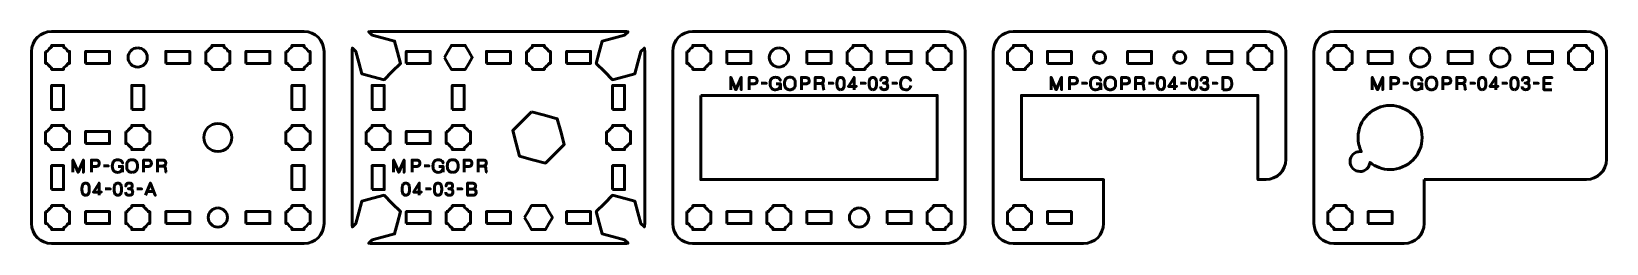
# Model space of a CAD drawing. Header units: centimetres. Extents: x -30.1 to 9.2, y -17.5 to -12.2.
import ezdxf

# ---------------------------------------------------------------- set-up
doc = ezdxf.new("R2010")
doc.units = ezdxf.units.CM
doc.header["$MEASUREMENT"] = 0
doc.layers.add('Layer 1', color=7, linetype='Continuous')

msp = doc.modelspace()

# ---------------------------------------------------------------- linework, layer by layer
at = {"layer": 'Layer 1', "lineweight": 53}
for points in [[(-28.8, -13), (-28.2, -13), (-28.2, -12.7), (-28.8, -12.7), (-28.8, -13)], [(-26.8, -13), (-26.2, -13), (-26.2, -12.7), (-26.8, -12.7), (-26.8, -13)], [(-24.8, -13), (-24.2, -13), (-24.2, -12.7), (-24.8, -12.7), (-24.8, -13)], [(-20.8, -13), (-20.2, -13), (-20.2, -12.7), (-20.8, -12.7), (-20.8, -13)], [(-18.8, -13), (-18.2, -13), (-18.2, -12.7), (-18.8, -12.7), (-18.8, -13)], [(-16.8, -13), (-16.2, -13), (-16.2, -12.7), (-16.8, -12.7), (-16.8, -13)], [(-12.8, -13), (-12.2, -13), (-12.2, -12.7), (-12.8, -12.7), (-12.8, -13)], [(-10.8, -13), (-10.2, -13), (-10.2, -12.7), (-10.8, -12.7), (-10.8, -13)], [(-8.8, -13), (-8.2, -13), (-8.2, -12.7), (-8.8, -12.7), (-8.8, -13)], [(-4.8, -13), (-4.2, -13), (-4.2, -12.7), (-4.8, -12.7), (-4.8, -13)], [(-2.8, -13), (-2.2, -13), (-2.2, -12.7), (-2.8, -12.7), (-2.8, -13)], [(-0.8, -13), (-0.2, -13), (-0.2, -12.7), (-0.8, -12.7), (-0.8, -13)], [(3.2, -13), (3.8, -13), (3.8, -12.7), (3.2, -12.7), (3.2, -13)], [(5.2, -13), (5.8, -13), (5.8, -12.7), (5.2, -12.7), (5.2, -13)], [(7.2, -13), (7.8, -13), (7.8, -12.7), (7.2, -12.7), (7.2, -13)], [(-29.65, -14.15), (-29.35, -14.15), (-29.35, -13.55), (-29.65, -13.55), (-29.65, -14.15)], [(-27.65, -14.15), (-27.35, -14.15), (-27.35, -13.55), (-27.65, -13.55), (-27.65, -14.15)], [(-23.65, -14.15), (-23.35, -14.15), (-23.35, -13.55), (-23.65, -13.55), (-23.65, -14.15)], [(-21.65, -14.15), (-21.35, -14.15), (-21.35, -13.55), (-21.65, -13.55), (-21.65, -14.15)], [(-19.65, -14.15), (-19.35, -14.15), (-19.35, -13.55), (-19.65, -13.55), (-19.65, -14.15)], [(-15.65, -14.15), (-15.35, -14.15), (-15.35, -13.55), (-15.65, -13.55), (-15.65, -14.15)], [(-28.8, -15), (-28.2, -15), (-28.2, -14.7), (-28.8, -14.7), (-28.8, -15)], [(-20.8, -15), (-20.2, -15), (-20.2, -14.7), (-20.8, -14.7), (-20.8, -15)], [(-29.65, -16.15), (-29.35, -16.15), (-29.35, -15.55), (-29.65, -15.55), (-29.65, -16.15)], [(-23.65, -16.15), (-23.35, -16.15), (-23.35, -15.55), (-23.65, -15.55), (-23.65, -16.15)], [(-21.65, -16.15), (-21.35, -16.15), (-21.35, -15.55), (-21.65, -15.55), (-21.65, -16.15)], [(-15.65, -16.15), (-15.35, -16.15), (-15.35, -15.55), (-15.65, -15.55), (-15.65, -16.15)], [(-28.8, -17), (-28.2, -17), (-28.2, -16.7), (-28.8, -16.7), (-28.8, -17)], [(-26.8, -17), (-26.2, -17), (-26.2, -16.7), (-26.8, -16.7), (-26.8, -17)], [(-24.8, -17), (-24.2, -17), (-24.2, -16.7), (-24.8, -16.7), (-24.8, -17)], [(-20.8, -17), (-20.2, -17), (-20.2, -16.7), (-20.8, -16.7), (-20.8, -17)], [(-18.8, -17), (-18.2, -17), (-18.2, -16.7), (-18.8, -16.7), (-18.8, -17)], [(-16.8, -17), (-16.2, -17), (-16.2, -16.7), (-16.8, -16.7), (-16.8, -17)], [(-12.8, -17), (-12.2, -17), (-12.2, -16.7), (-12.8, -16.7), (-12.8, -17)], [(-10.8, -17), (-10.2, -17), (-10.2, -16.7), (-10.8, -16.7), (-10.8, -17)], [(-8.8, -17), (-8.2, -17), (-8.2, -16.7), (-8.8, -16.7), (-8.8, -17)], [(-4.8, -17), (-4.2, -17), (-4.2, -16.7), (-4.8, -16.7), (-4.8, -17)], [(3.2, -17), (3.8, -17), (3.8, -16.7), (3.2, -16.7), (3.2, -17)]]:
    msp.add_lwpolyline(points, close=True, dxfattribs=at)
for centre, major_axis in [((-27.5, -12.85), (0, 0.24)), ((-11.5, -12.85), (0, 0.24)), ((-3.5, -12.85), (0, 0.15)), ((-1.5, -12.85), (0, 0.15)), ((4.5, -12.85), (0, 0.24)), ((6.5, -12.85), (0, 0.24)), ((-25.5, -14.85), (0, 0.35)), ((-25.5, -16.85), (0, 0.24)), ((-9.5, -16.85), (0, 0.24))]:
    msp.add_ellipse(centre, major_axis=major_axis, ratio=1, dxfattribs=at)
for points, knots in [([(-30.15, -17), (-30.15, -17), (-30.15, -12.7), (-30.15, -12.7), (-30.15, -12.7), (-30.15, -12.42391), (-29.92609, -12.2), (-29.65, -12.2), (-29.65, -12.2), (-29.65, -12.2), (-23.35, -12.2), (-23.35, -12.2), (-23.35, -12.2), (-23.07391, -12.2), (-22.85, -12.42391), (-22.85, -12.7), (-22.85, -12.7), (-22.85, -12.7), (-22.85, -17), (-22.85, -17), (-22.85, -17), (-22.85, -17.27609), (-23.07391, -17.5), (-23.35, -17.5), (-23.35, -17.5), (-23.35, -17.5), (-29.65, -17.5), (-29.65, -17.5), (-29.65, -17.5), (-29.92609, -17.5), (-30.15, -17.27609), (-30.15, -17)], [0, 0, 0, 0, 0.125, 0.125, 0.125, 0.125, 0.25, 0.25, 0.25, 0.25, 0.375, 0.375, 0.375, 0.375, 0.5, 0.5, 0.5, 0.5, 0.625, 0.625, 0.625, 0.625, 0.75, 0.75, 0.75, 0.75, 0.875, 0.875, 0.875, 0.875, 1, 1, 1, 1]), ([(-29.8, -12.7), (-29.8, -12.7), (-29.75985, -12.7), (-29.75985, -12.7), (-29.75985, -12.7), (-29.7335, -12.65447), (-29.69553, -12.6165), (-29.65, -12.59015), (-29.65, -12.59015), (-29.65, -12.59015), (-29.65, -12.55), (-29.65, -12.55), (-29.65, -12.55), (-29.65, -12.55), (-29.5, -12.55), (-29.5, -12.55), (-29.5, -12.55), (-29.5, -12.55), (-29.35, -12.55), (-29.35, -12.55), (-29.35, -12.55), (-29.35, -12.55), (-29.35, -12.59015), (-29.35, -12.59015), (-29.35, -12.59015), (-29.30447, -12.6165), (-29.2665, -12.65447), (-29.24015, -12.7), (-29.24015, -12.7), (-29.24015, -12.7), (-29.2, -12.7), (-29.2, -12.7), (-29.2, -12.7), (-29.2, -12.7), (-29.2, -12.85), (-29.2, -12.85), (-29.2, -12.85), (-29.2, -12.85), (-29.2, -13), (-29.2, -13), (-29.2, -13), (-29.2, -13), (-29.24015, -13), (-29.24015, -13), (-29.24015, -13), (-29.2665, -13.04553), (-29.30447, -13.0835), (-29.35, -13.10985), (-29.35, -13.10985), (-29.35, -13.10985), (-29.35, -13.15), (-29.35, -13.15), (-29.35, -13.15), (-29.35, -13.15), (-29.5, -13.15), (-29.5, -13.15), (-29.5, -13.15), (-29.5, -13.15), (-29.65, -13.15), (-29.65, -13.15), (-29.65, -13.15), (-29.65, -13.15), (-29.65, -13.10985), (-29.65, -13.10985), (-29.65, -13.10985), (-29.69553, -13.0835), (-29.7335, -13.04553), (-29.75985, -13), (-29.75985, -13), (-29.75985, -13), (-29.8, -13), (-29.8, -13), (-29.8, -13), (-29.8, -13), (-29.8, -12.85), (-29.8, -12.85), (-29.8, -12.85), (-29.8, -12.85), (-29.8, -12.7), (-29.8, -12.7)], [0, 0, 0, 0, 0.05, 0.05, 0.05, 0.05, 0.1, 0.1, 0.1, 0.1, 0.15, 0.15, 0.15, 0.15, 0.2, 0.2, 0.2, 0.2, 0.25, 0.25, 0.25, 0.25, 0.3, 0.3, 0.3, 0.3, 0.35, 0.35, 0.35, 0.35, 0.4, 0.4, 0.4, 0.4, 0.45, 0.45, 0.45, 0.45, 0.5, 0.5, 0.5, 0.5, 0.55, 0.55, 0.55, 0.55, 0.6, 0.6, 0.6, 0.6, 0.65, 0.65, 0.65, 0.65, 0.7, 0.7, 0.7, 0.7, 0.75, 0.75, 0.75, 0.75, 0.8, 0.8, 0.8, 0.8, 0.85, 0.85, 0.85, 0.85, 0.9, 0.9, 0.9, 0.9, 0.95, 0.95, 0.95, 0.95, 1, 1, 1, 1]), ([(-25.8, -12.7), (-25.8, -12.7), (-25.75985, -12.7), (-25.75985, -12.7), (-25.75985, -12.7), (-25.7335, -12.65447), (-25.69553, -12.6165), (-25.65, -12.59015), (-25.65, -12.59015), (-25.65, -12.59015), (-25.65, -12.55), (-25.65, -12.55), (-25.65, -12.55), (-25.65, -12.55), (-25.5, -12.55), (-25.5, -12.55), (-25.5, -12.55), (-25.5, -12.55), (-25.35, -12.55), (-25.35, -12.55), (-25.35, -12.55), (-25.35, -12.55), (-25.35, -12.59015), (-25.35, -12.59015), (-25.35, -12.59015), (-25.30447, -12.6165), (-25.2665, -12.65447), (-25.24015, -12.7), (-25.24015, -12.7), (-25.24015, -12.7), (-25.2, -12.7), (-25.2, -12.7), (-25.2, -12.7), (-25.2, -12.7), (-25.2, -12.85), (-25.2, -12.85), (-25.2, -12.85), (-25.2, -12.85), (-25.2, -13), (-25.2, -13), (-25.2, -13), (-25.2, -13), (-25.24015, -13), (-25.24015, -13), (-25.24015, -13), (-25.2665, -13.04553), (-25.30447, -13.0835), (-25.35, -13.10985), (-25.35, -13.10985), (-25.35, -13.10985), (-25.35, -13.15), (-25.35, -13.15), (-25.35, -13.15), (-25.35, -13.15), (-25.5, -13.15), (-25.5, -13.15), (-25.5, -13.15), (-25.5, -13.15), (-25.65, -13.15), (-25.65, -13.15), (-25.65, -13.15), (-25.65, -13.15), (-25.65, -13.10985), (-25.65, -13.10985), (-25.65, -13.10985), (-25.69553, -13.0835), (-25.7335, -13.04553), (-25.75985, -13), (-25.75985, -13), (-25.75985, -13), (-25.8, -13), (-25.8, -13), (-25.8, -13), (-25.8, -13), (-25.8, -12.85), (-25.8, -12.85), (-25.8, -12.85), (-25.8, -12.85), (-25.8, -12.7), (-25.8, -12.7)], [0, 0, 0, 0, 0.05, 0.05, 0.05, 0.05, 0.1, 0.1, 0.1, 0.1, 0.15, 0.15, 0.15, 0.15, 0.2, 0.2, 0.2, 0.2, 0.25, 0.25, 0.25, 0.25, 0.3, 0.3, 0.3, 0.3, 0.35, 0.35, 0.35, 0.35, 0.4, 0.4, 0.4, 0.4, 0.45, 0.45, 0.45, 0.45, 0.5, 0.5, 0.5, 0.5, 0.55, 0.55, 0.55, 0.55, 0.6, 0.6, 0.6, 0.6, 0.65, 0.65, 0.65, 0.65, 0.7, 0.7, 0.7, 0.7, 0.75, 0.75, 0.75, 0.75, 0.8, 0.8, 0.8, 0.8, 0.85, 0.85, 0.85, 0.85, 0.9, 0.9, 0.9, 0.9, 0.95, 0.95, 0.95, 0.95, 1, 1, 1, 1]), ([(-23.8, -12.7), (-23.8, -12.7), (-23.75985, -12.7), (-23.75985, -12.7), (-23.75985, -12.7), (-23.7335, -12.65447), (-23.69553, -12.6165), (-23.65, -12.59015), (-23.65, -12.59015), (-23.65, -12.59015), (-23.65, -12.55), (-23.65, -12.55), (-23.65, -12.55), (-23.65, -12.55), (-23.5, -12.55), (-23.5, -12.55), (-23.5, -12.55), (-23.5, -12.55), (-23.35, -12.55), (-23.35, -12.55), (-23.35, -12.55), (-23.35, -12.55), (-23.35, -12.59015), (-23.35, -12.59015), (-23.35, -12.59015), (-23.30447, -12.6165), (-23.2665, -12.65447), (-23.24015, -12.7), (-23.24015, -12.7), (-23.24015, -12.7), (-23.2, -12.7), (-23.2, -12.7), (-23.2, -12.7), (-23.2, -12.7), (-23.2, -12.85), (-23.2, -12.85), (-23.2, -12.85), (-23.2, -12.85), (-23.2, -13), (-23.2, -13), (-23.2, -13), (-23.2, -13), (-23.24015, -13), (-23.24015, -13), (-23.24015, -13), (-23.2665, -13.04553), (-23.30447, -13.0835), (-23.35, -13.10985), (-23.35, -13.10985), (-23.35, -13.10985), (-23.35, -13.15), (-23.35, -13.15), (-23.35, -13.15), (-23.35, -13.15), (-23.5, -13.15), (-23.5, -13.15), (-23.5, -13.15), (-23.5, -13.15), (-23.65, -13.15), (-23.65, -13.15), (-23.65, -13.15), (-23.65, -13.15), (-23.65, -13.10985), (-23.65, -13.10985), (-23.65, -13.10985), (-23.69553, -13.0835), (-23.7335, -13.04553), (-23.75985, -13), (-23.75985, -13), (-23.75985, -13), (-23.8, -13), (-23.8, -13), (-23.8, -13), (-23.8, -13), (-23.8, -12.85), (-23.8, -12.85), (-23.8, -12.85), (-23.8, -12.85), (-23.8, -12.7), (-23.8, -12.7)], [0, 0, 0, 0, 0.05, 0.05, 0.05, 0.05, 0.1, 0.1, 0.1, 0.1, 0.15, 0.15, 0.15, 0.15, 0.2, 0.2, 0.2, 0.2, 0.25, 0.25, 0.25, 0.25, 0.3, 0.3, 0.3, 0.3, 0.35, 0.35, 0.35, 0.35, 0.4, 0.4, 0.4, 0.4, 0.45, 0.45, 0.45, 0.45, 0.5, 0.5, 0.5, 0.5, 0.55, 0.55, 0.55, 0.55, 0.6, 0.6, 0.6, 0.6, 0.65, 0.65, 0.65, 0.65, 0.7, 0.7, 0.7, 0.7, 0.75, 0.75, 0.75, 0.75, 0.8, 0.8, 0.8, 0.8, 0.85, 0.85, 0.85, 0.85, 0.9, 0.9, 0.9, 0.9, 0.95, 0.95, 0.95, 0.95, 1, 1, 1, 1]), ([(-22.15, -17), (-22.15, -17), (-22.15, -12.7), (-22.15, -12.7), (-22.15, -12.7), (-22.15, -12.67116), (-22.14753, -12.64291), (-22.14284, -12.61541), (-22.14284, -12.61541), (-22.14284, -12.61541), (-22.05769, -12.70056), (-22.05769, -12.70056), (-22.05769, -12.70056), (-22.05769, -12.70056), (-21.98298, -12.97941), (-21.98298, -12.97941), (-21.98298, -12.97941), (-21.98298, -12.97941), (-21.90825, -13.25824), (-21.90825, -13.25824), (-21.90825, -13.25824), (-21.90825, -13.25824), (-21.62941, -13.33295), (-21.62941, -13.33295), (-21.62941, -13.33295), (-21.62941, -13.33295), (-21.35057, -13.40767), (-21.35057, -13.40767), (-21.35057, -13.40767), (-21.35057, -13.40767), (-21.14645, -13.20356), (-21.14645, -13.20356), (-21.14645, -13.20356), (-21.14645, -13.20356), (-20.94231, -12.99943), (-20.94231, -12.99943), (-20.94231, -12.99943), (-20.94231, -12.99943), (-21.01703, -12.72057), (-21.01703, -12.72057), (-21.01703, -12.72057), (-21.01703, -12.72057), (-21.09175, -12.44174), (-21.09175, -12.44174), (-21.09175, -12.44174), (-21.09175, -12.44174), (-21.3706, -12.36703), (-21.3706, -12.36703), (-21.3706, -12.36703), (-21.3706, -12.36703), (-21.64941, -12.29233), (-21.64941, -12.29233), (-21.64941, -12.29233), (-21.64941, -12.29233), (-21.73458, -12.20716), (-21.73458, -12.20716), (-21.73458, -12.20716), (-21.70708, -12.20247), (-21.67883, -12.2), (-21.65, -12.2), (-21.65, -12.2), (-21.65, -12.2), (-15.35, -12.2), (-15.35, -12.2), (-15.35, -12.2), (-15.32116, -12.2), (-15.29291, -12.20247), (-15.26541, -12.20716), (-15.26541, -12.20716), (-15.26541, -12.20716), (-15.35057, -12.29232), (-15.35057, -12.29232), (-15.35057, -12.29232), (-15.35057, -12.29232), (-15.62942, -12.36703), (-15.62942, -12.36703), (-15.62942, -12.36703), (-15.62942, -12.36703), (-15.90825, -12.44176), (-15.90825, -12.44176), (-15.90825, -12.44176), (-15.90825, -12.44176), (-15.98296, -12.7206), (-15.98296, -12.7206), (-15.98296, -12.7206), (-15.98296, -12.7206), (-16.05768, -12.99944), (-16.05768, -12.99944), (-16.05768, -12.99944), (-16.05768, -12.99944), (-15.85357, -13.20356), (-15.85357, -13.20356), (-15.85357, -13.20356), (-15.85357, -13.20356), (-15.64944, -13.4077), (-15.64944, -13.4077), (-15.64944, -13.4077), (-15.64944, -13.4077), (-15.37058, -13.33298), (-15.37058, -13.33298), (-15.37058, -13.33298), (-15.37058, -13.33298), (-15.09175, -13.25826), (-15.09175, -13.25826), (-15.09175, -13.25826), (-15.09175, -13.25826), (-15.01704, -12.97941), (-15.01704, -12.97941), (-15.01704, -12.97941), (-15.01704, -12.97941), (-14.94234, -12.7006), (-14.94234, -12.7006), (-14.94234, -12.7006), (-14.94234, -12.7006), (-14.85716, -12.61542), (-14.85716, -12.61542), (-14.85716, -12.61542), (-14.85247, -12.64292), (-14.85, -12.67117), (-14.85, -12.7), (-14.85, -12.7), (-14.85, -12.7), (-14.85, -17), (-14.85, -17), (-14.85, -17), (-14.85, -17.02884), (-14.85248, -17.05709), (-14.85717, -17.0846), (-14.85717, -17.0846), (-14.85717, -17.0846), (-14.94233, -16.99944), (-14.94233, -16.99944), (-14.94233, -16.99944), (-14.94233, -16.99944), (-15.01704, -16.72059), (-15.01704, -16.72059), (-15.01704, -16.72059), (-15.01704, -16.72059), (-15.09177, -16.44176), (-15.09177, -16.44176), (-15.09177, -16.44176), (-15.09177, -16.44176), (-15.37061, -16.36705), (-15.37061, -16.36705), (-15.37061, -16.36705), (-15.37061, -16.36705), (-15.64945, -16.29233), (-15.64945, -16.29233), (-15.64945, -16.29233), (-15.64945, -16.29233), (-15.85357, -16.49644), (-15.85357, -16.49644), (-15.85357, -16.49644), (-15.85357, -16.49644), (-16.05771, -16.70057), (-16.05771, -16.70057), (-16.05771, -16.70057), (-16.05771, -16.70057), (-15.98299, -16.97943), (-15.98299, -16.97943), (-15.98299, -16.97943), (-15.98299, -16.97943), (-15.90827, -17.25826), (-15.90827, -17.25826), (-15.90827, -17.25826), (-15.90827, -17.25826), (-15.62942, -17.33297), (-15.62942, -17.33297), (-15.62942, -17.33297), (-15.62942, -17.33297), (-15.35061, -17.40767), (-15.35061, -17.40767), (-15.35061, -17.40767), (-15.35061, -17.40767), (-15.26544, -17.49284), (-15.26544, -17.49284), (-15.26544, -17.49284), (-15.29294, -17.49753), (-15.32117, -17.5), (-15.35, -17.5), (-15.35, -17.5), (-15.35, -17.5), (-21.65, -17.5), (-21.65, -17.5), (-21.65, -17.5), (-21.67884, -17.5), (-21.70709, -17.49752), (-21.7346, -17.49283), (-21.7346, -17.49283), (-21.7346, -17.49283), (-21.64945, -17.40768), (-21.64945, -17.40768), (-21.64945, -17.40768), (-21.64945, -17.40768), (-21.3706, -17.33297), (-21.3706, -17.33297), (-21.3706, -17.33297), (-21.3706, -17.33297), (-21.09177, -17.25824), (-21.09177, -17.25824), (-21.09177, -17.25824), (-21.09177, -17.25824), (-21.01706, -16.9794), (-21.01706, -16.9794), (-21.01706, -16.9794), (-21.01706, -16.9794), (-20.94234, -16.70056), (-20.94234, -16.70056), (-20.94234, -16.70056), (-20.94234, -16.70056), (-21.14645, -16.49644), (-21.14645, -16.49644), (-21.14645, -16.49644), (-21.14645, -16.49644), (-21.35058, -16.2923), (-21.35058, -16.2923), (-21.35058, -16.2923), (-21.35058, -16.2923), (-21.62944, -16.36702), (-21.62944, -16.36702), (-21.62944, -16.36702), (-21.62944, -16.36702), (-21.90827, -16.44174), (-21.90827, -16.44174), (-21.90827, -16.44174), (-21.90827, -16.44174), (-21.98298, -16.72059), (-21.98298, -16.72059), (-21.98298, -16.72059), (-21.98298, -16.72059), (-22.05768, -16.9994), (-22.05768, -16.9994), (-22.05768, -16.9994), (-22.05768, -16.9994), (-22.14284, -17.08456), (-22.14284, -17.08456), (-22.14284, -17.08456), (-22.14753, -17.05706), (-22.15, -17.02883), (-22.15, -17)], [0, 0, 0, 0, 0.01666667, 0.01666667, 0.01666667, 0.01666667, 0.03333333, 0.03333333, 0.03333333, 0.03333333, 0.05, 0.05, 0.05, 0.05, 0.06666667, 0.06666667, 0.06666667, 0.06666667, 0.08333333, 0.08333333, 0.08333333, 0.08333333, 0.1, 0.1, 0.1, 0.1, 0.11666667, 0.11666667, 0.11666667, 0.11666667, 0.13333333, 0.13333333, 0.13333333, 0.13333333, 0.15, 0.15, 0.15, 0.15, 0.16666667, 0.16666667, 0.16666667, 0.16666667, 0.18333333, 0.18333333, 0.18333333, 0.18333333, 0.2, 0.2, 0.2, 0.2, 0.21666667, 0.21666667, 0.21666667, 0.21666667, 0.23333333, 0.23333333, 0.23333333, 0.23333333, 0.25, 0.25, 0.25, 0.25, 0.26666667, 0.26666667, 0.26666667, 0.26666667, 0.28333333, 0.28333333, 0.28333333, 0.28333333, 0.3, 0.3, 0.3, 0.3, 0.31666667, 0.31666667, 0.31666667, 0.31666667, 0.33333333, 0.33333333, 0.33333333, 0.33333333, 0.35, 0.35, 0.35, 0.35, 0.36666667, 0.36666667, 0.36666667, 0.36666667, 0.38333333, 0.38333333, 0.38333333, 0.38333333, 0.4, 0.4, 0.4, 0.4, 0.41666667, 0.41666667, 0.41666667, 0.41666667, 0.43333333, 0.43333333, 0.43333333, 0.43333333, 0.45, 0.45, 0.45, 0.45, 0.46666667, 0.46666667, 0.46666667, 0.46666667, 0.48333333, 0.48333333, 0.48333333, 0.48333333, 0.5, 0.5, 0.5, 0.5, 0.51666667, 0.51666667, 0.51666667, 0.51666667, 0.53333333, 0.53333333, 0.53333333, 0.53333333, 0.55, 0.55, 0.55, 0.55, 0.56666667, 0.56666667, 0.56666667, 0.56666667, 0.58333333, 0.58333333, 0.58333333, 0.58333333, 0.6, 0.6, 0.6, 0.6, 0.61666667, 0.61666667, 0.61666667, 0.61666667, 0.63333333, 0.63333333, 0.63333333, 0.63333333, 0.65, 0.65, 0.65, 0.65, 0.66666667, 0.66666667, 0.66666667, 0.66666667, 0.68333333, 0.68333333, 0.68333333, 0.68333333, 0.7, 0.7, 0.7, 0.7, 0.71666667, 0.71666667, 0.71666667, 0.71666667, 0.73333333, 0.73333333, 0.73333333, 0.73333333, 0.75, 0.75, 0.75, 0.75, 0.76666667, 0.76666667, 0.76666667, 0.76666667, 0.78333333, 0.78333333, 0.78333333, 0.78333333, 0.8, 0.8, 0.8, 0.8, 0.81666667, 0.81666667, 0.81666667, 0.81666667, 0.83333333, 0.83333333, 0.83333333, 0.83333333, 0.85, 0.85, 0.85, 0.85, 0.86666667, 0.86666667, 0.86666667, 0.86666667, 0.88333333, 0.88333333, 0.88333333, 0.88333333, 0.9, 0.9, 0.9, 0.9, 0.91666667, 0.91666667, 0.91666667, 0.91666667, 0.93333333, 0.93333333, 0.93333333, 0.93333333, 0.95, 0.95, 0.95, 0.95, 0.96666667, 0.96666667, 0.96666667, 0.96666667, 0.98333333, 0.98333333, 0.98333333, 0.98333333, 1, 1, 1, 1]), ([(-19.84641, -12.85), (-19.84641, -12.85), (-19.75981, -12.7), (-19.75981, -12.7), (-19.75981, -12.7), (-19.75981, -12.7), (-19.67321, -12.55), (-19.67321, -12.55), (-19.67321, -12.55), (-19.67321, -12.55), (-19.5, -12.55), (-19.5, -12.55), (-19.5, -12.55), (-19.5, -12.55), (-19.32679, -12.55), (-19.32679, -12.55), (-19.32679, -12.55), (-19.32679, -12.55), (-19.24019, -12.7), (-19.24019, -12.7), (-19.24019, -12.7), (-19.24019, -12.7), (-19.15359, -12.85), (-19.15359, -12.85), (-19.15359, -12.85), (-19.15359, -12.85), (-19.24019, -13), (-19.24019, -13), (-19.24019, -13), (-19.24019, -13), (-19.32679, -13.15), (-19.32679, -13.15), (-19.32679, -13.15), (-19.32679, -13.15), (-19.5, -13.15), (-19.5, -13.15), (-19.5, -13.15), (-19.5, -13.15), (-19.67321, -13.15), (-19.67321, -13.15), (-19.67321, -13.15), (-19.67321, -13.15), (-19.75981, -13), (-19.75981, -13), (-19.75981, -13), (-19.75981, -13), (-19.84641, -12.85), (-19.84641, -12.85)], [0, 0, 0, 0, 0.08333333, 0.08333333, 0.08333333, 0.08333333, 0.16666667, 0.16666667, 0.16666667, 0.16666667, 0.25, 0.25, 0.25, 0.25, 0.33333333, 0.33333333, 0.33333333, 0.33333333, 0.41666667, 0.41666667, 0.41666667, 0.41666667, 0.5, 0.5, 0.5, 0.5, 0.58333333, 0.58333333, 0.58333333, 0.58333333, 0.66666667, 0.66666667, 0.66666667, 0.66666667, 0.75, 0.75, 0.75, 0.75, 0.83333333, 0.83333333, 0.83333333, 0.83333333, 0.91666667, 0.91666667, 0.91666667, 0.91666667, 1, 1, 1, 1]), ([(-17.8, -12.7), (-17.8, -12.7), (-17.75985, -12.7), (-17.75985, -12.7), (-17.75985, -12.7), (-17.7335, -12.65447), (-17.69553, -12.6165), (-17.65, -12.59015), (-17.65, -12.59015), (-17.65, -12.59015), (-17.65, -12.55), (-17.65, -12.55), (-17.65, -12.55), (-17.65, -12.55), (-17.5, -12.55), (-17.5, -12.55), (-17.5, -12.55), (-17.5, -12.55), (-17.35, -12.55), (-17.35, -12.55), (-17.35, -12.55), (-17.35, -12.55), (-17.35, -12.59015), (-17.35, -12.59015), (-17.35, -12.59015), (-17.30447, -12.6165), (-17.2665, -12.65447), (-17.24015, -12.7), (-17.24015, -12.7), (-17.24015, -12.7), (-17.2, -12.7), (-17.2, -12.7), (-17.2, -12.7), (-17.2, -12.7), (-17.2, -12.85), (-17.2, -12.85), (-17.2, -12.85), (-17.2, -12.85), (-17.2, -13), (-17.2, -13), (-17.2, -13), (-17.2, -13), (-17.24015, -13), (-17.24015, -13), (-17.24015, -13), (-17.2665, -13.04553), (-17.30447, -13.0835), (-17.35, -13.10985), (-17.35, -13.10985), (-17.35, -13.10985), (-17.35, -13.15), (-17.35, -13.15), (-17.35, -13.15), (-17.35, -13.15), (-17.5, -13.15), (-17.5, -13.15), (-17.5, -13.15), (-17.5, -13.15), (-17.65, -13.15), (-17.65, -13.15), (-17.65, -13.15), (-17.65, -13.15), (-17.65, -13.10985), (-17.65, -13.10985), (-17.65, -13.10985), (-17.69553, -13.0835), (-17.7335, -13.04553), (-17.75985, -13), (-17.75985, -13), (-17.75985, -13), (-17.8, -13), (-17.8, -13), (-17.8, -13), (-17.8, -13), (-17.8, -12.85), (-17.8, -12.85), (-17.8, -12.85), (-17.8, -12.85), (-17.8, -12.7), (-17.8, -12.7)], [0, 0, 0, 0, 0.05, 0.05, 0.05, 0.05, 0.1, 0.1, 0.1, 0.1, 0.15, 0.15, 0.15, 0.15, 0.2, 0.2, 0.2, 0.2, 0.25, 0.25, 0.25, 0.25, 0.3, 0.3, 0.3, 0.3, 0.35, 0.35, 0.35, 0.35, 0.4, 0.4, 0.4, 0.4, 0.45, 0.45, 0.45, 0.45, 0.5, 0.5, 0.5, 0.5, 0.55, 0.55, 0.55, 0.55, 0.6, 0.6, 0.6, 0.6, 0.65, 0.65, 0.65, 0.65, 0.7, 0.7, 0.7, 0.7, 0.75, 0.75, 0.75, 0.75, 0.8, 0.8, 0.8, 0.8, 0.85, 0.85, 0.85, 0.85, 0.9, 0.9, 0.9, 0.9, 0.95, 0.95, 0.95, 0.95, 1, 1, 1, 1]), ([(-14.15, -17), (-14.15, -17), (-14.15, -12.7), (-14.15, -12.7), (-14.15, -12.7), (-14.15, -12.42391), (-13.92609, -12.2), (-13.65, -12.2), (-13.65, -12.2), (-13.65, -12.2), (-7.35, -12.2), (-7.35, -12.2), (-7.35, -12.2), (-7.07391, -12.2), (-6.85, -12.42391), (-6.85, -12.7), (-6.85, -12.7), (-6.85, -12.7), (-6.85, -17), (-6.85, -17), (-6.85, -17), (-6.85, -17.27609), (-7.07391, -17.5), (-7.35, -17.5), (-7.35, -17.5), (-7.35, -17.5), (-13.65, -17.5), (-13.65, -17.5), (-13.65, -17.5), (-13.92609, -17.5), (-14.15, -17.27609), (-14.15, -17)], [0, 0, 0, 0, 0.125, 0.125, 0.125, 0.125, 0.25, 0.25, 0.25, 0.25, 0.375, 0.375, 0.375, 0.375, 0.5, 0.5, 0.5, 0.5, 0.625, 0.625, 0.625, 0.625, 0.75, 0.75, 0.75, 0.75, 0.875, 0.875, 0.875, 0.875, 1, 1, 1, 1]), ([(-13.8, -12.7), (-13.8, -12.7), (-13.75985, -12.7), (-13.75985, -12.7), (-13.75985, -12.7), (-13.7335, -12.65447), (-13.69553, -12.6165), (-13.65, -12.59015), (-13.65, -12.59015), (-13.65, -12.59015), (-13.65, -12.55), (-13.65, -12.55), (-13.65, -12.55), (-13.65, -12.55), (-13.5, -12.55), (-13.5, -12.55), (-13.5, -12.55), (-13.5, -12.55), (-13.35, -12.55), (-13.35, -12.55), (-13.35, -12.55), (-13.35, -12.55), (-13.35, -12.59015), (-13.35, -12.59015), (-13.35, -12.59015), (-13.30447, -12.6165), (-13.2665, -12.65447), (-13.24015, -12.7), (-13.24015, -12.7), (-13.24015, -12.7), (-13.2, -12.7), (-13.2, -12.7), (-13.2, -12.7), (-13.2, -12.7), (-13.2, -12.85), (-13.2, -12.85), (-13.2, -12.85), (-13.2, -12.85), (-13.2, -13), (-13.2, -13), (-13.2, -13), (-13.2, -13), (-13.24015, -13), (-13.24015, -13), (-13.24015, -13), (-13.2665, -13.04553), (-13.30447, -13.0835), (-13.35, -13.10985), (-13.35, -13.10985), (-13.35, -13.10985), (-13.35, -13.15), (-13.35, -13.15), (-13.35, -13.15), (-13.35, -13.15), (-13.5, -13.15), (-13.5, -13.15), (-13.5, -13.15), (-13.5, -13.15), (-13.65, -13.15), (-13.65, -13.15), (-13.65, -13.15), (-13.65, -13.15), (-13.65, -13.10985), (-13.65, -13.10985), (-13.65, -13.10985), (-13.69553, -13.0835), (-13.7335, -13.04553), (-13.75985, -13), (-13.75985, -13), (-13.75985, -13), (-13.8, -13), (-13.8, -13), (-13.8, -13), (-13.8, -13), (-13.8, -12.85), (-13.8, -12.85), (-13.8, -12.85), (-13.8, -12.85), (-13.8, -12.7), (-13.8, -12.7)], [0, 0, 0, 0, 0.05, 0.05, 0.05, 0.05, 0.1, 0.1, 0.1, 0.1, 0.15, 0.15, 0.15, 0.15, 0.2, 0.2, 0.2, 0.2, 0.25, 0.25, 0.25, 0.25, 0.3, 0.3, 0.3, 0.3, 0.35, 0.35, 0.35, 0.35, 0.4, 0.4, 0.4, 0.4, 0.45, 0.45, 0.45, 0.45, 0.5, 0.5, 0.5, 0.5, 0.55, 0.55, 0.55, 0.55, 0.6, 0.6, 0.6, 0.6, 0.65, 0.65, 0.65, 0.65, 0.7, 0.7, 0.7, 0.7, 0.75, 0.75, 0.75, 0.75, 0.8, 0.8, 0.8, 0.8, 0.85, 0.85, 0.85, 0.85, 0.9, 0.9, 0.9, 0.9, 0.95, 0.95, 0.95, 0.95, 1, 1, 1, 1]), ([(-9.8, -12.7), (-9.8, -12.7), (-9.75985, -12.7), (-9.75985, -12.7), (-9.75985, -12.7), (-9.7335, -12.65447), (-9.69553, -12.6165), (-9.65, -12.59015), (-9.65, -12.59015), (-9.65, -12.59015), (-9.65, -12.55), (-9.65, -12.55), (-9.65, -12.55), (-9.65, -12.55), (-9.5, -12.55), (-9.5, -12.55), (-9.5, -12.55), (-9.5, -12.55), (-9.35, -12.55), (-9.35, -12.55), (-9.35, -12.55), (-9.35, -12.55), (-9.35, -12.59015), (-9.35, -12.59015), (-9.35, -12.59015), (-9.30447, -12.6165), (-9.2665, -12.65447), (-9.24015, -12.7), (-9.24015, -12.7), (-9.24015, -12.7), (-9.2, -12.7), (-9.2, -12.7), (-9.2, -12.7), (-9.2, -12.7), (-9.2, -12.85), (-9.2, -12.85), (-9.2, -12.85), (-9.2, -12.85), (-9.2, -13), (-9.2, -13), (-9.2, -13), (-9.2, -13), (-9.24015, -13), (-9.24015, -13), (-9.24015, -13), (-9.2665, -13.04553), (-9.30447, -13.0835), (-9.35, -13.10985), (-9.35, -13.10985), (-9.35, -13.10985), (-9.35, -13.15), (-9.35, -13.15), (-9.35, -13.15), (-9.35, -13.15), (-9.5, -13.15), (-9.5, -13.15), (-9.5, -13.15), (-9.5, -13.15), (-9.65, -13.15), (-9.65, -13.15), (-9.65, -13.15), (-9.65, -13.15), (-9.65, -13.10985), (-9.65, -13.10985), (-9.65, -13.10985), (-9.69553, -13.0835), (-9.7335, -13.04553), (-9.75985, -13), (-9.75985, -13), (-9.75985, -13), (-9.8, -13), (-9.8, -13), (-9.8, -13), (-9.8, -13), (-9.8, -12.85), (-9.8, -12.85), (-9.8, -12.85), (-9.8, -12.85), (-9.8, -12.7), (-9.8, -12.7)], [0, 0, 0, 0, 0.05, 0.05, 0.05, 0.05, 0.1, 0.1, 0.1, 0.1, 0.15, 0.15, 0.15, 0.15, 0.2, 0.2, 0.2, 0.2, 0.25, 0.25, 0.25, 0.25, 0.3, 0.3, 0.3, 0.3, 0.35, 0.35, 0.35, 0.35, 0.4, 0.4, 0.4, 0.4, 0.45, 0.45, 0.45, 0.45, 0.5, 0.5, 0.5, 0.5, 0.55, 0.55, 0.55, 0.55, 0.6, 0.6, 0.6, 0.6, 0.65, 0.65, 0.65, 0.65, 0.7, 0.7, 0.7, 0.7, 0.75, 0.75, 0.75, 0.75, 0.8, 0.8, 0.8, 0.8, 0.85, 0.85, 0.85, 0.85, 0.9, 0.9, 0.9, 0.9, 0.95, 0.95, 0.95, 0.95, 1, 1, 1, 1]), ([(-7.8, -12.7), (-7.8, -12.7), (-7.75985, -12.7), (-7.75985, -12.7), (-7.75985, -12.7), (-7.7335, -12.65447), (-7.69553, -12.6165), (-7.65, -12.59015), (-7.65, -12.59015), (-7.65, -12.59015), (-7.65, -12.55), (-7.65, -12.55), (-7.65, -12.55), (-7.65, -12.55), (-7.5, -12.55), (-7.5, -12.55), (-7.5, -12.55), (-7.5, -12.55), (-7.35, -12.55), (-7.35, -12.55), (-7.35, -12.55), (-7.35, -12.55), (-7.35, -12.59015), (-7.35, -12.59015), (-7.35, -12.59015), (-7.30447, -12.6165), (-7.2665, -12.65447), (-7.24015, -12.7), (-7.24015, -12.7), (-7.24015, -12.7), (-7.2, -12.7), (-7.2, -12.7), (-7.2, -12.7), (-7.2, -12.7), (-7.2, -12.85), (-7.2, -12.85), (-7.2, -12.85), (-7.2, -12.85), (-7.2, -13), (-7.2, -13), (-7.2, -13), (-7.2, -13), (-7.24015, -13), (-7.24015, -13), (-7.24015, -13), (-7.2665, -13.04553), (-7.30447, -13.0835), (-7.35, -13.10985), (-7.35, -13.10985), (-7.35, -13.10985), (-7.35, -13.15), (-7.35, -13.15), (-7.35, -13.15), (-7.35, -13.15), (-7.5, -13.15), (-7.5, -13.15), (-7.5, -13.15), (-7.5, -13.15), (-7.65, -13.15), (-7.65, -13.15), (-7.65, -13.15), (-7.65, -13.15), (-7.65, -13.10985), (-7.65, -13.10985), (-7.65, -13.10985), (-7.69553, -13.0835), (-7.7335, -13.04553), (-7.75985, -13), (-7.75985, -13), (-7.75985, -13), (-7.8, -13), (-7.8, -13), (-7.8, -13), (-7.8, -13), (-7.8, -12.85), (-7.8, -12.85), (-7.8, -12.85), (-7.8, -12.85), (-7.8, -12.7), (-7.8, -12.7)], [0, 0, 0, 0, 0.05, 0.05, 0.05, 0.05, 0.1, 0.1, 0.1, 0.1, 0.15, 0.15, 0.15, 0.15, 0.2, 0.2, 0.2, 0.2, 0.25, 0.25, 0.25, 0.25, 0.3, 0.3, 0.3, 0.3, 0.35, 0.35, 0.35, 0.35, 0.4, 0.4, 0.4, 0.4, 0.45, 0.45, 0.45, 0.45, 0.5, 0.5, 0.5, 0.5, 0.55, 0.55, 0.55, 0.55, 0.6, 0.6, 0.6, 0.6, 0.65, 0.65, 0.65, 0.65, 0.7, 0.7, 0.7, 0.7, 0.75, 0.75, 0.75, 0.75, 0.8, 0.8, 0.8, 0.8, 0.85, 0.85, 0.85, 0.85, 0.9, 0.9, 0.9, 0.9, 0.95, 0.95, 0.95, 0.95, 1, 1, 1, 1]), ([(-3.9, -17.5), (-3.62391, -17.5), (-3.4, -17.27609), (-3.4, -17), (-3.4, -17), (-3.4, -17), (-3.4, -15.9), (-3.4, -15.9), (-3.4, -15.9), (-3.4, -15.9), (-5.44998, -15.9), (-5.44998, -15.9), (-5.44998, -15.9), (-5.44998, -15.9), (-5.44998, -13.8), (-5.44998, -13.8), (-5.44998, -13.8), (-5.44998, -13.8), (0.45002, -13.8), (0.45002, -13.8), (0.45002, -13.8), (0.45002, -13.8), (0.45002, -15.9), (0.45002, -15.9), (0.45002, -15.9), (0.45002, -15.9), (0.65, -15.9), (0.65, -15.9), (0.65, -15.9), (0.92609, -15.9), (1.15, -15.67609), (1.15, -15.4), (1.15, -15.4), (1.15, -15.4), (1.15, -12.7), (1.15, -12.7), (1.15, -12.7), (1.15, -12.42391), (0.92609, -12.2), (0.65, -12.2), (0.65, -12.2), (0.65, -12.2), (-5.65, -12.2), (-5.65, -12.2), (-5.65, -12.2), (-5.92609, -12.2), (-6.15, -12.42391), (-6.15, -12.7), (-6.15, -12.7), (-6.15, -12.7), (-6.15, -17), (-6.15, -17), (-6.15, -17), (-6.15, -17.27609), (-5.92609, -17.5), (-5.65, -17.5), (-5.65, -17.5), (-5.65, -17.5), (-3.9, -17.5), (-3.9, -17.5)], [0, 0, 0, 0, 0.06666667, 0.06666667, 0.06666667, 0.06666667, 0.13333333, 0.13333333, 0.13333333, 0.13333333, 0.2, 0.2, 0.2, 0.2, 0.26666667, 0.26666667, 0.26666667, 0.26666667, 0.33333333, 0.33333333, 0.33333333, 0.33333333, 0.4, 0.4, 0.4, 0.4, 0.46666667, 0.46666667, 0.46666667, 0.46666667, 0.53333333, 0.53333333, 0.53333333, 0.53333333, 0.6, 0.6, 0.6, 0.6, 0.66666667, 0.66666667, 0.66666667, 0.66666667, 0.73333333, 0.73333333, 0.73333333, 0.73333333, 0.8, 0.8, 0.8, 0.8, 0.86666667, 0.86666667, 0.86666667, 0.86666667, 0.93333333, 0.93333333, 0.93333333, 0.93333333, 1, 1, 1, 1]), ([(-5.8, -12.7), (-5.8, -12.7), (-5.75985, -12.7), (-5.75985, -12.7), (-5.75985, -12.7), (-5.7335, -12.65447), (-5.69553, -12.6165), (-5.65, -12.59015), (-5.65, -12.59015), (-5.65, -12.59015), (-5.65, -12.55), (-5.65, -12.55), (-5.65, -12.55), (-5.65, -12.55), (-5.5, -12.55), (-5.5, -12.55), (-5.5, -12.55), (-5.5, -12.55), (-5.35, -12.55), (-5.35, -12.55), (-5.35, -12.55), (-5.35, -12.55), (-5.35, -12.59015), (-5.35, -12.59015), (-5.35, -12.59015), (-5.30447, -12.6165), (-5.2665, -12.65447), (-5.24015, -12.7), (-5.24015, -12.7), (-5.24015, -12.7), (-5.2, -12.7), (-5.2, -12.7), (-5.2, -12.7), (-5.2, -12.7), (-5.2, -12.85), (-5.2, -12.85), (-5.2, -12.85), (-5.2, -12.85), (-5.2, -13), (-5.2, -13), (-5.2, -13), (-5.2, -13), (-5.24015, -13), (-5.24015, -13), (-5.24015, -13), (-5.2665, -13.04553), (-5.30447, -13.0835), (-5.35, -13.10985), (-5.35, -13.10985), (-5.35, -13.10985), (-5.35, -13.15), (-5.35, -13.15), (-5.35, -13.15), (-5.35, -13.15), (-5.5, -13.15), (-5.5, -13.15), (-5.5, -13.15), (-5.5, -13.15), (-5.65, -13.15), (-5.65, -13.15), (-5.65, -13.15), (-5.65, -13.15), (-5.65, -13.10985), (-5.65, -13.10985), (-5.65, -13.10985), (-5.69553, -13.0835), (-5.7335, -13.04553), (-5.75985, -13), (-5.75985, -13), (-5.75985, -13), (-5.8, -13), (-5.8, -13), (-5.8, -13), (-5.8, -13), (-5.8, -12.85), (-5.8, -12.85), (-5.8, -12.85), (-5.8, -12.85), (-5.8, -12.7), (-5.8, -12.7)], [0, 0, 0, 0, 0.05, 0.05, 0.05, 0.05, 0.1, 0.1, 0.1, 0.1, 0.15, 0.15, 0.15, 0.15, 0.2, 0.2, 0.2, 0.2, 0.25, 0.25, 0.25, 0.25, 0.3, 0.3, 0.3, 0.3, 0.35, 0.35, 0.35, 0.35, 0.4, 0.4, 0.4, 0.4, 0.45, 0.45, 0.45, 0.45, 0.5, 0.5, 0.5, 0.5, 0.55, 0.55, 0.55, 0.55, 0.6, 0.6, 0.6, 0.6, 0.65, 0.65, 0.65, 0.65, 0.7, 0.7, 0.7, 0.7, 0.75, 0.75, 0.75, 0.75, 0.8, 0.8, 0.8, 0.8, 0.85, 0.85, 0.85, 0.85, 0.9, 0.9, 0.9, 0.9, 0.95, 0.95, 0.95, 0.95, 1, 1, 1, 1]), ([(0.2, -12.7), (0.2, -12.7), (0.24015, -12.7), (0.24015, -12.7), (0.24015, -12.7), (0.2665, -12.65447), (0.30447, -12.6165), (0.35, -12.59015), (0.35, -12.59015), (0.35, -12.59015), (0.35, -12.55), (0.35, -12.55), (0.35, -12.55), (0.35, -12.55), (0.5, -12.55), (0.5, -12.55), (0.5, -12.55), (0.5, -12.55), (0.65, -12.55), (0.65, -12.55), (0.65, -12.55), (0.65, -12.55), (0.65, -12.59015), (0.65, -12.59015), (0.65, -12.59015), (0.69553, -12.6165), (0.7335, -12.65447), (0.75985, -12.7), (0.75985, -12.7), (0.75985, -12.7), (0.8, -12.7), (0.8, -12.7), (0.8, -12.7), (0.8, -12.7), (0.8, -12.85), (0.8, -12.85), (0.8, -12.85), (0.8, -12.85), (0.8, -13), (0.8, -13), (0.8, -13), (0.8, -13), (0.75985, -13), (0.75985, -13), (0.75985, -13), (0.7335, -13.04553), (0.69553, -13.0835), (0.65, -13.10985), (0.65, -13.10985), (0.65, -13.10985), (0.65, -13.15), (0.65, -13.15), (0.65, -13.15), (0.65, -13.15), (0.5, -13.15), (0.5, -13.15), (0.5, -13.15), (0.5, -13.15), (0.35, -13.15), (0.35, -13.15), (0.35, -13.15), (0.35, -13.15), (0.35, -13.10985), (0.35, -13.10985), (0.35, -13.10985), (0.30447, -13.0835), (0.2665, -13.04553), (0.24015, -13), (0.24015, -13), (0.24015, -13), (0.2, -13), (0.2, -13), (0.2, -13), (0.2, -13), (0.2, -12.85), (0.2, -12.85), (0.2, -12.85), (0.2, -12.85), (0.2, -12.7), (0.2, -12.7)], [0, 0, 0, 0, 0.05, 0.05, 0.05, 0.05, 0.1, 0.1, 0.1, 0.1, 0.15, 0.15, 0.15, 0.15, 0.2, 0.2, 0.2, 0.2, 0.25, 0.25, 0.25, 0.25, 0.3, 0.3, 0.3, 0.3, 0.35, 0.35, 0.35, 0.35, 0.4, 0.4, 0.4, 0.4, 0.45, 0.45, 0.45, 0.45, 0.5, 0.5, 0.5, 0.5, 0.55, 0.55, 0.55, 0.55, 0.6, 0.6, 0.6, 0.6, 0.65, 0.65, 0.65, 0.65, 0.7, 0.7, 0.7, 0.7, 0.75, 0.75, 0.75, 0.75, 0.8, 0.8, 0.8, 0.8, 0.85, 0.85, 0.85, 0.85, 0.9, 0.9, 0.9, 0.9, 0.95, 0.95, 0.95, 0.95, 1, 1, 1, 1]), ([(4.6, -15.9), (4.6, -15.9), (8.45002, -15.9), (8.45002, -15.9), (8.45002, -15.9), (8.45002, -15.9), (8.65, -15.9), (8.65, -15.9), (8.65, -15.9), (8.92609, -15.9), (9.15, -15.67609), (9.15, -15.4), (9.15, -15.4), (9.15, -15.4), (9.15, -12.7), (9.15, -12.7), (9.15, -12.7), (9.15, -12.42391), (8.92609, -12.2), (8.65, -12.2), (8.65, -12.2), (8.65, -12.2), (2.35, -12.2), (2.35, -12.2), (2.35, -12.2), (2.07391, -12.2), (1.85, -12.42391), (1.85, -12.7), (1.85, -12.7), (1.85, -12.7), (1.85, -17), (1.85, -17), (1.85, -17), (1.85, -17.27609), (2.07391, -17.5), (2.35, -17.5), (2.35, -17.5), (2.35, -17.5), (4.1, -17.5), (4.1, -17.5), (4.1, -17.5), (4.37609, -17.5), (4.6, -17.27609), (4.6, -17), (4.6, -17), (4.6, -17), (4.6, -15.9), (4.6, -15.9)], [0, 0, 0, 0, 0.08333333, 0.08333333, 0.08333333, 0.08333333, 0.16666667, 0.16666667, 0.16666667, 0.16666667, 0.25, 0.25, 0.25, 0.25, 0.33333333, 0.33333333, 0.33333333, 0.33333333, 0.41666667, 0.41666667, 0.41666667, 0.41666667, 0.5, 0.5, 0.5, 0.5, 0.58333333, 0.58333333, 0.58333333, 0.58333333, 0.66666667, 0.66666667, 0.66666667, 0.66666667, 0.75, 0.75, 0.75, 0.75, 0.83333333, 0.83333333, 0.83333333, 0.83333333, 0.91666667, 0.91666667, 0.91666667, 0.91666667, 1, 1, 1, 1]), ([(2.2, -12.7), (2.2, -12.7), (2.24015, -12.7), (2.24015, -12.7), (2.24015, -12.7), (2.2665, -12.65447), (2.30447, -12.6165), (2.35, -12.59015), (2.35, -12.59015), (2.35, -12.59015), (2.35, -12.55), (2.35, -12.55), (2.35, -12.55), (2.35, -12.55), (2.5, -12.55), (2.5, -12.55), (2.5, -12.55), (2.5, -12.55), (2.65, -12.55), (2.65, -12.55), (2.65, -12.55), (2.65, -12.55), (2.65, -12.59015), (2.65, -12.59015), (2.65, -12.59015), (2.69553, -12.6165), (2.7335, -12.65447), (2.75985, -12.7), (2.75985, -12.7), (2.75985, -12.7), (2.8, -12.7), (2.8, -12.7), (2.8, -12.7), (2.8, -12.7), (2.8, -12.85), (2.8, -12.85), (2.8, -12.85), (2.8, -12.85), (2.8, -13), (2.8, -13), (2.8, -13), (2.8, -13), (2.75985, -13), (2.75985, -13), (2.75985, -13), (2.7335, -13.04553), (2.69553, -13.0835), (2.65, -13.10985), (2.65, -13.10985), (2.65, -13.10985), (2.65, -13.15), (2.65, -13.15), (2.65, -13.15), (2.65, -13.15), (2.5, -13.15), (2.5, -13.15), (2.5, -13.15), (2.5, -13.15), (2.35, -13.15), (2.35, -13.15), (2.35, -13.15), (2.35, -13.15), (2.35, -13.10985), (2.35, -13.10985), (2.35, -13.10985), (2.30447, -13.0835), (2.2665, -13.04553), (2.24015, -13), (2.24015, -13), (2.24015, -13), (2.2, -13), (2.2, -13), (2.2, -13), (2.2, -13), (2.2, -12.85), (2.2, -12.85), (2.2, -12.85), (2.2, -12.85), (2.2, -12.7), (2.2, -12.7)], [0, 0, 0, 0, 0.05, 0.05, 0.05, 0.05, 0.1, 0.1, 0.1, 0.1, 0.15, 0.15, 0.15, 0.15, 0.2, 0.2, 0.2, 0.2, 0.25, 0.25, 0.25, 0.25, 0.3, 0.3, 0.3, 0.3, 0.35, 0.35, 0.35, 0.35, 0.4, 0.4, 0.4, 0.4, 0.45, 0.45, 0.45, 0.45, 0.5, 0.5, 0.5, 0.5, 0.55, 0.55, 0.55, 0.55, 0.6, 0.6, 0.6, 0.6, 0.65, 0.65, 0.65, 0.65, 0.7, 0.7, 0.7, 0.7, 0.75, 0.75, 0.75, 0.75, 0.8, 0.8, 0.8, 0.8, 0.85, 0.85, 0.85, 0.85, 0.9, 0.9, 0.9, 0.9, 0.95, 0.95, 0.95, 0.95, 1, 1, 1, 1]), ([(8.2, -12.7), (8.2, -12.7), (8.24015, -12.7), (8.24015, -12.7), (8.24015, -12.7), (8.2665, -12.65447), (8.30447, -12.6165), (8.35, -12.59015), (8.35, -12.59015), (8.35, -12.59015), (8.35, -12.55), (8.35, -12.55), (8.35, -12.55), (8.35, -12.55), (8.5, -12.55), (8.5, -12.55), (8.5, -12.55), (8.5, -12.55), (8.65, -12.55), (8.65, -12.55), (8.65, -12.55), (8.65, -12.55), (8.65, -12.59015), (8.65, -12.59015), (8.65, -12.59015), (8.69553, -12.6165), (8.7335, -12.65447), (8.75985, -12.7), (8.75985, -12.7), (8.75985, -12.7), (8.8, -12.7), (8.8, -12.7), (8.8, -12.7), (8.8, -12.7), (8.8, -12.85), (8.8, -12.85), (8.8, -12.85), (8.8, -12.85), (8.8, -13), (8.8, -13), (8.8, -13), (8.8, -13), (8.75985, -13), (8.75985, -13), (8.75985, -13), (8.7335, -13.04553), (8.69553, -13.0835), (8.65, -13.10985), (8.65, -13.10985), (8.65, -13.10985), (8.65, -13.15), (8.65, -13.15), (8.65, -13.15), (8.65, -13.15), (8.5, -13.15), (8.5, -13.15), (8.5, -13.15), (8.5, -13.15), (8.35, -13.15), (8.35, -13.15), (8.35, -13.15), (8.35, -13.15), (8.35, -13.10985), (8.35, -13.10985), (8.35, -13.10985), (8.30447, -13.0835), (8.2665, -13.04553), (8.24015, -13), (8.24015, -13), (8.24015, -13), (8.2, -13), (8.2, -13), (8.2, -13), (8.2, -13), (8.2, -12.85), (8.2, -12.85), (8.2, -12.85), (8.2, -12.85), (8.2, -12.7), (8.2, -12.7)], [0, 0, 0, 0, 0.05, 0.05, 0.05, 0.05, 0.1, 0.1, 0.1, 0.1, 0.15, 0.15, 0.15, 0.15, 0.2, 0.2, 0.2, 0.2, 0.25, 0.25, 0.25, 0.25, 0.3, 0.3, 0.3, 0.3, 0.35, 0.35, 0.35, 0.35, 0.4, 0.4, 0.4, 0.4, 0.45, 0.45, 0.45, 0.45, 0.5, 0.5, 0.5, 0.5, 0.55, 0.55, 0.55, 0.55, 0.6, 0.6, 0.6, 0.6, 0.65, 0.65, 0.65, 0.65, 0.7, 0.7, 0.7, 0.7, 0.75, 0.75, 0.75, 0.75, 0.8, 0.8, 0.8, 0.8, 0.85, 0.85, 0.85, 0.85, 0.9, 0.9, 0.9, 0.9, 0.95, 0.95, 0.95, 0.95, 1, 1, 1, 1]), ([(-13.44998, -13.8), (-13.44998, -13.8), (-7.54998, -13.8), (-7.54998, -13.8), (-7.54998, -13.8), (-7.54998, -13.8), (-7.54998, -15.9), (-7.54998, -15.9), (-7.54998, -15.9), (-7.54998, -15.9), (-13.44998, -15.9), (-13.44998, -15.9), (-13.44998, -15.9), (-13.44998, -15.9), (-13.44998, -13.8), (-13.44998, -13.8)], [0, 0, 0, 0, 0.25, 0.25, 0.25, 0.25, 0.5, 0.5, 0.5, 0.5, 0.75, 0.75, 0.75, 0.75, 1, 1, 1, 1]), ([(3, -15.2), (3.01066, -15.2), (3.02117, -15.20068), (3.03148, -15.20197), (3.03148, -15.20197), (2.97934, -15.09574), (2.95, -14.9763), (2.95, -14.85), (2.95, -14.85), (2.95, -14.40825), (3.30826, -14.05), (3.75001, -14.05), (3.75001, -14.05), (4.19175, -14.05), (4.55, -14.40825), (4.55, -14.85), (4.55, -14.85), (4.55, -15.29174), (4.19175, -15.65), (3.75001, -15.65), (3.75001, -15.65), (3.56031, -15.65), (3.38602, -15.58389), (3.24889, -15.47351), (3.24889, -15.47351), (3.23703, -15.60053), (3.13012, -15.7), (3, -15.7), (3, -15.7), (2.86195, -15.7), (2.75, -15.58805), (2.75, -15.45), (2.75, -15.45), (2.75, -15.31195), (2.86195, -15.2), (3, -15.2)], [0, 0, 0, 0, 0.11111111, 0.11111111, 0.11111111, 0.11111111, 0.22222222, 0.22222222, 0.22222222, 0.22222222, 0.33333333, 0.33333333, 0.33333333, 0.33333333, 0.44444444, 0.44444444, 0.44444444, 0.44444444, 0.55555556, 0.55555556, 0.55555556, 0.55555556, 0.66666667, 0.66666667, 0.66666667, 0.66666667, 0.77777778, 0.77777778, 0.77777778, 0.77777778, 0.88888889, 0.88888889, 0.88888889, 0.88888889, 1, 1, 1, 1]), ([(-17.67184, -14.20867), (-17.67184, -14.20867), (-17.35118, -14.29459), (-17.35118, -14.29459), (-17.35118, -14.29459), (-17.35118, -14.29459), (-17.03052, -14.38051), (-17.03052, -14.38051), (-17.03052, -14.38051), (-17.03052, -14.38051), (-16.94459, -14.70118), (-16.94459, -14.70118), (-16.94459, -14.70118), (-16.94459, -14.70118), (-16.85867, -15.02185), (-16.85867, -15.02185), (-16.85867, -15.02185), (-16.85867, -15.02185), (-17.09341, -15.25659), (-17.09341, -15.25659), (-17.09341, -15.25659), (-17.09341, -15.25659), (-17.32816, -15.49133), (-17.32816, -15.49133), (-17.32816, -15.49133), (-17.32816, -15.49133), (-17.64882, -15.40541), (-17.64882, -15.40541), (-17.64882, -15.40541), (-17.64882, -15.40541), (-17.96948, -15.31949), (-17.96948, -15.31949), (-17.96948, -15.31949), (-17.96948, -15.31949), (-18.05541, -14.99882), (-18.05541, -14.99882), (-18.05541, -14.99882), (-18.05541, -14.99882), (-18.14133, -14.67815), (-18.14133, -14.67815), (-18.14133, -14.67815), (-18.14133, -14.67815), (-17.90659, -14.44341), (-17.90659, -14.44341), (-17.90659, -14.44341), (-17.90659, -14.44341), (-17.67184, -14.20867), (-17.67184, -14.20867)], [0, 0, 0, 0, 0.08333333, 0.08333333, 0.08333333, 0.08333333, 0.16666667, 0.16666667, 0.16666667, 0.16666667, 0.25, 0.25, 0.25, 0.25, 0.33333333, 0.33333333, 0.33333333, 0.33333333, 0.41666667, 0.41666667, 0.41666667, 0.41666667, 0.5, 0.5, 0.5, 0.5, 0.58333333, 0.58333333, 0.58333333, 0.58333333, 0.66666667, 0.66666667, 0.66666667, 0.66666667, 0.75, 0.75, 0.75, 0.75, 0.83333333, 0.83333333, 0.83333333, 0.83333333, 0.91666667, 0.91666667, 0.91666667, 0.91666667, 1, 1, 1, 1]), ([(-29.8, -14.7), (-29.8, -14.7), (-29.75985, -14.7), (-29.75985, -14.7), (-29.75985, -14.7), (-29.7335, -14.65447), (-29.69553, -14.6165), (-29.65, -14.59015), (-29.65, -14.59015), (-29.65, -14.59015), (-29.65, -14.55), (-29.65, -14.55), (-29.65, -14.55), (-29.65, -14.55), (-29.5, -14.55), (-29.5, -14.55), (-29.5, -14.55), (-29.5, -14.55), (-29.35, -14.55), (-29.35, -14.55), (-29.35, -14.55), (-29.35, -14.55), (-29.35, -14.59015), (-29.35, -14.59015), (-29.35, -14.59015), (-29.30447, -14.6165), (-29.2665, -14.65447), (-29.24015, -14.7), (-29.24015, -14.7), (-29.24015, -14.7), (-29.2, -14.7), (-29.2, -14.7), (-29.2, -14.7), (-29.2, -14.7), (-29.2, -14.85), (-29.2, -14.85), (-29.2, -14.85), (-29.2, -14.85), (-29.2, -15), (-29.2, -15), (-29.2, -15), (-29.2, -15), (-29.24015, -15), (-29.24015, -15), (-29.24015, -15), (-29.2665, -15.04553), (-29.30447, -15.0835), (-29.35, -15.10985), (-29.35, -15.10985), (-29.35, -15.10985), (-29.35, -15.15), (-29.35, -15.15), (-29.35, -15.15), (-29.35, -15.15), (-29.5, -15.15), (-29.5, -15.15), (-29.5, -15.15), (-29.5, -15.15), (-29.65, -15.15), (-29.65, -15.15), (-29.65, -15.15), (-29.65, -15.15), (-29.65, -15.10985), (-29.65, -15.10985), (-29.65, -15.10985), (-29.69553, -15.0835), (-29.7335, -15.04553), (-29.75985, -15), (-29.75985, -15), (-29.75985, -15), (-29.8, -15), (-29.8, -15), (-29.8, -15), (-29.8, -15), (-29.8, -14.85), (-29.8, -14.85), (-29.8, -14.85), (-29.8, -14.85), (-29.8, -14.7), (-29.8, -14.7)], [0, 0, 0, 0, 0.05, 0.05, 0.05, 0.05, 0.1, 0.1, 0.1, 0.1, 0.15, 0.15, 0.15, 0.15, 0.2, 0.2, 0.2, 0.2, 0.25, 0.25, 0.25, 0.25, 0.3, 0.3, 0.3, 0.3, 0.35, 0.35, 0.35, 0.35, 0.4, 0.4, 0.4, 0.4, 0.45, 0.45, 0.45, 0.45, 0.5, 0.5, 0.5, 0.5, 0.55, 0.55, 0.55, 0.55, 0.6, 0.6, 0.6, 0.6, 0.65, 0.65, 0.65, 0.65, 0.7, 0.7, 0.7, 0.7, 0.75, 0.75, 0.75, 0.75, 0.8, 0.8, 0.8, 0.8, 0.85, 0.85, 0.85, 0.85, 0.9, 0.9, 0.9, 0.9, 0.95, 0.95, 0.95, 0.95, 1, 1, 1, 1]), ([(-27.8, -14.7), (-27.8, -14.7), (-27.75985, -14.7), (-27.75985, -14.7), (-27.75985, -14.7), (-27.7335, -14.65447), (-27.69553, -14.6165), (-27.65, -14.59015), (-27.65, -14.59015), (-27.65, -14.59015), (-27.65, -14.55), (-27.65, -14.55), (-27.65, -14.55), (-27.65, -14.55), (-27.5, -14.55), (-27.5, -14.55), (-27.5, -14.55), (-27.5, -14.55), (-27.35, -14.55), (-27.35, -14.55), (-27.35, -14.55), (-27.35, -14.55), (-27.35, -14.59015), (-27.35, -14.59015), (-27.35, -14.59015), (-27.30447, -14.6165), (-27.2665, -14.65447), (-27.24015, -14.7), (-27.24015, -14.7), (-27.24015, -14.7), (-27.2, -14.7), (-27.2, -14.7), (-27.2, -14.7), (-27.2, -14.7), (-27.2, -14.85), (-27.2, -14.85), (-27.2, -14.85), (-27.2, -14.85), (-27.2, -15), (-27.2, -15), (-27.2, -15), (-27.2, -15), (-27.24015, -15), (-27.24015, -15), (-27.24015, -15), (-27.2665, -15.04553), (-27.30447, -15.0835), (-27.35, -15.10985), (-27.35, -15.10985), (-27.35, -15.10985), (-27.35, -15.15), (-27.35, -15.15), (-27.35, -15.15), (-27.35, -15.15), (-27.5, -15.15), (-27.5, -15.15), (-27.5, -15.15), (-27.5, -15.15), (-27.65, -15.15), (-27.65, -15.15), (-27.65, -15.15), (-27.65, -15.15), (-27.65, -15.10985), (-27.65, -15.10985), (-27.65, -15.10985), (-27.69553, -15.0835), (-27.7335, -15.04553), (-27.75985, -15), (-27.75985, -15), (-27.75985, -15), (-27.8, -15), (-27.8, -15), (-27.8, -15), (-27.8, -15), (-27.8, -14.85), (-27.8, -14.85), (-27.8, -14.85), (-27.8, -14.85), (-27.8, -14.7), (-27.8, -14.7)], [0, 0, 0, 0, 0.05, 0.05, 0.05, 0.05, 0.1, 0.1, 0.1, 0.1, 0.15, 0.15, 0.15, 0.15, 0.2, 0.2, 0.2, 0.2, 0.25, 0.25, 0.25, 0.25, 0.3, 0.3, 0.3, 0.3, 0.35, 0.35, 0.35, 0.35, 0.4, 0.4, 0.4, 0.4, 0.45, 0.45, 0.45, 0.45, 0.5, 0.5, 0.5, 0.5, 0.55, 0.55, 0.55, 0.55, 0.6, 0.6, 0.6, 0.6, 0.65, 0.65, 0.65, 0.65, 0.7, 0.7, 0.7, 0.7, 0.75, 0.75, 0.75, 0.75, 0.8, 0.8, 0.8, 0.8, 0.85, 0.85, 0.85, 0.85, 0.9, 0.9, 0.9, 0.9, 0.95, 0.95, 0.95, 0.95, 1, 1, 1, 1]), ([(-23.8, -14.7), (-23.8, -14.7), (-23.75985, -14.7), (-23.75985, -14.7), (-23.75985, -14.7), (-23.7335, -14.65447), (-23.69553, -14.6165), (-23.65, -14.59015), (-23.65, -14.59015), (-23.65, -14.59015), (-23.65, -14.55), (-23.65, -14.55), (-23.65, -14.55), (-23.65, -14.55), (-23.5, -14.55), (-23.5, -14.55), (-23.5, -14.55), (-23.5, -14.55), (-23.35, -14.55), (-23.35, -14.55), (-23.35, -14.55), (-23.35, -14.55), (-23.35, -14.59015), (-23.35, -14.59015), (-23.35, -14.59015), (-23.30447, -14.6165), (-23.2665, -14.65447), (-23.24015, -14.7), (-23.24015, -14.7), (-23.24015, -14.7), (-23.2, -14.7), (-23.2, -14.7), (-23.2, -14.7), (-23.2, -14.7), (-23.2, -14.85), (-23.2, -14.85), (-23.2, -14.85), (-23.2, -14.85), (-23.2, -15), (-23.2, -15), (-23.2, -15), (-23.2, -15), (-23.24015, -15), (-23.24015, -15), (-23.24015, -15), (-23.2665, -15.04553), (-23.30447, -15.0835), (-23.35, -15.10985), (-23.35, -15.10985), (-23.35, -15.10985), (-23.35, -15.15), (-23.35, -15.15), (-23.35, -15.15), (-23.35, -15.15), (-23.5, -15.15), (-23.5, -15.15), (-23.5, -15.15), (-23.5, -15.15), (-23.65, -15.15), (-23.65, -15.15), (-23.65, -15.15), (-23.65, -15.15), (-23.65, -15.10985), (-23.65, -15.10985), (-23.65, -15.10985), (-23.69553, -15.0835), (-23.7335, -15.04553), (-23.75985, -15), (-23.75985, -15), (-23.75985, -15), (-23.8, -15), (-23.8, -15), (-23.8, -15), (-23.8, -15), (-23.8, -14.85), (-23.8, -14.85), (-23.8, -14.85), (-23.8, -14.85), (-23.8, -14.7), (-23.8, -14.7)], [0, 0, 0, 0, 0.05, 0.05, 0.05, 0.05, 0.1, 0.1, 0.1, 0.1, 0.15, 0.15, 0.15, 0.15, 0.2, 0.2, 0.2, 0.2, 0.25, 0.25, 0.25, 0.25, 0.3, 0.3, 0.3, 0.3, 0.35, 0.35, 0.35, 0.35, 0.4, 0.4, 0.4, 0.4, 0.45, 0.45, 0.45, 0.45, 0.5, 0.5, 0.5, 0.5, 0.55, 0.55, 0.55, 0.55, 0.6, 0.6, 0.6, 0.6, 0.65, 0.65, 0.65, 0.65, 0.7, 0.7, 0.7, 0.7, 0.75, 0.75, 0.75, 0.75, 0.8, 0.8, 0.8, 0.8, 0.85, 0.85, 0.85, 0.85, 0.9, 0.9, 0.9, 0.9, 0.95, 0.95, 0.95, 0.95, 1, 1, 1, 1]), ([(-21.8, -14.7), (-21.8, -14.7), (-21.75985, -14.7), (-21.75985, -14.7), (-21.75985, -14.7), (-21.7335, -14.65447), (-21.69553, -14.6165), (-21.65, -14.59015), (-21.65, -14.59015), (-21.65, -14.59015), (-21.65, -14.55), (-21.65, -14.55), (-21.65, -14.55), (-21.65, -14.55), (-21.5, -14.55), (-21.5, -14.55), (-21.5, -14.55), (-21.5, -14.55), (-21.35, -14.55), (-21.35, -14.55), (-21.35, -14.55), (-21.35, -14.55), (-21.35, -14.59015), (-21.35, -14.59015), (-21.35, -14.59015), (-21.30447, -14.6165), (-21.2665, -14.65447), (-21.24015, -14.7), (-21.24015, -14.7), (-21.24015, -14.7), (-21.2, -14.7), (-21.2, -14.7), (-21.2, -14.7), (-21.2, -14.7), (-21.2, -14.85), (-21.2, -14.85), (-21.2, -14.85), (-21.2, -14.85), (-21.2, -15), (-21.2, -15), (-21.2, -15), (-21.2, -15), (-21.24015, -15), (-21.24015, -15), (-21.24015, -15), (-21.2665, -15.04553), (-21.30447, -15.0835), (-21.35, -15.10985), (-21.35, -15.10985), (-21.35, -15.10985), (-21.35, -15.15), (-21.35, -15.15), (-21.35, -15.15), (-21.35, -15.15), (-21.5, -15.15), (-21.5, -15.15), (-21.5, -15.15), (-21.5, -15.15), (-21.65, -15.15), (-21.65, -15.15), (-21.65, -15.15), (-21.65, -15.15), (-21.65, -15.10985), (-21.65, -15.10985), (-21.65, -15.10985), (-21.69553, -15.0835), (-21.7335, -15.04553), (-21.75985, -15), (-21.75985, -15), (-21.75985, -15), (-21.8, -15), (-21.8, -15), (-21.8, -15), (-21.8, -15), (-21.8, -14.85), (-21.8, -14.85), (-21.8, -14.85), (-21.8, -14.85), (-21.8, -14.7), (-21.8, -14.7)], [0, 0, 0, 0, 0.05, 0.05, 0.05, 0.05, 0.1, 0.1, 0.1, 0.1, 0.15, 0.15, 0.15, 0.15, 0.2, 0.2, 0.2, 0.2, 0.25, 0.25, 0.25, 0.25, 0.3, 0.3, 0.3, 0.3, 0.35, 0.35, 0.35, 0.35, 0.4, 0.4, 0.4, 0.4, 0.45, 0.45, 0.45, 0.45, 0.5, 0.5, 0.5, 0.5, 0.55, 0.55, 0.55, 0.55, 0.6, 0.6, 0.6, 0.6, 0.65, 0.65, 0.65, 0.65, 0.7, 0.7, 0.7, 0.7, 0.75, 0.75, 0.75, 0.75, 0.8, 0.8, 0.8, 0.8, 0.85, 0.85, 0.85, 0.85, 0.9, 0.9, 0.9, 0.9, 0.95, 0.95, 0.95, 0.95, 1, 1, 1, 1]), ([(-19.8, -14.7), (-19.8, -14.7), (-19.75985, -14.7), (-19.75985, -14.7), (-19.75985, -14.7), (-19.7335, -14.65447), (-19.69553, -14.6165), (-19.65, -14.59015), (-19.65, -14.59015), (-19.65, -14.59015), (-19.65, -14.55), (-19.65, -14.55), (-19.65, -14.55), (-19.65, -14.55), (-19.5, -14.55), (-19.5, -14.55), (-19.5, -14.55), (-19.5, -14.55), (-19.35, -14.55), (-19.35, -14.55), (-19.35, -14.55), (-19.35, -14.55), (-19.35, -14.59015), (-19.35, -14.59015), (-19.35, -14.59015), (-19.30447, -14.6165), (-19.2665, -14.65447), (-19.24015, -14.7), (-19.24015, -14.7), (-19.24015, -14.7), (-19.2, -14.7), (-19.2, -14.7), (-19.2, -14.7), (-19.2, -14.7), (-19.2, -14.85), (-19.2, -14.85), (-19.2, -14.85), (-19.2, -14.85), (-19.2, -15), (-19.2, -15), (-19.2, -15), (-19.2, -15), (-19.24015, -15), (-19.24015, -15), (-19.24015, -15), (-19.2665, -15.04553), (-19.30447, -15.0835), (-19.35, -15.10985), (-19.35, -15.10985), (-19.35, -15.10985), (-19.35, -15.15), (-19.35, -15.15), (-19.35, -15.15), (-19.35, -15.15), (-19.5, -15.15), (-19.5, -15.15), (-19.5, -15.15), (-19.5, -15.15), (-19.65, -15.15), (-19.65, -15.15), (-19.65, -15.15), (-19.65, -15.15), (-19.65, -15.10985), (-19.65, -15.10985), (-19.65, -15.10985), (-19.69553, -15.0835), (-19.7335, -15.04553), (-19.75985, -15), (-19.75985, -15), (-19.75985, -15), (-19.8, -15), (-19.8, -15), (-19.8, -15), (-19.8, -15), (-19.8, -14.85), (-19.8, -14.85), (-19.8, -14.85), (-19.8, -14.85), (-19.8, -14.7), (-19.8, -14.7)], [0, 0, 0, 0, 0.05, 0.05, 0.05, 0.05, 0.1, 0.1, 0.1, 0.1, 0.15, 0.15, 0.15, 0.15, 0.2, 0.2, 0.2, 0.2, 0.25, 0.25, 0.25, 0.25, 0.3, 0.3, 0.3, 0.3, 0.35, 0.35, 0.35, 0.35, 0.4, 0.4, 0.4, 0.4, 0.45, 0.45, 0.45, 0.45, 0.5, 0.5, 0.5, 0.5, 0.55, 0.55, 0.55, 0.55, 0.6, 0.6, 0.6, 0.6, 0.65, 0.65, 0.65, 0.65, 0.7, 0.7, 0.7, 0.7, 0.75, 0.75, 0.75, 0.75, 0.8, 0.8, 0.8, 0.8, 0.85, 0.85, 0.85, 0.85, 0.9, 0.9, 0.9, 0.9, 0.95, 0.95, 0.95, 0.95, 1, 1, 1, 1]), ([(-15.8, -14.7), (-15.8, -14.7), (-15.75985, -14.7), (-15.75985, -14.7), (-15.75985, -14.7), (-15.7335, -14.65447), (-15.69553, -14.6165), (-15.65, -14.59015), (-15.65, -14.59015), (-15.65, -14.59015), (-15.65, -14.55), (-15.65, -14.55), (-15.65, -14.55), (-15.65, -14.55), (-15.5, -14.55), (-15.5, -14.55), (-15.5, -14.55), (-15.5, -14.55), (-15.35, -14.55), (-15.35, -14.55), (-15.35, -14.55), (-15.35, -14.55), (-15.35, -14.59015), (-15.35, -14.59015), (-15.35, -14.59015), (-15.30447, -14.6165), (-15.2665, -14.65447), (-15.24015, -14.7), (-15.24015, -14.7), (-15.24015, -14.7), (-15.2, -14.7), (-15.2, -14.7), (-15.2, -14.7), (-15.2, -14.7), (-15.2, -14.85), (-15.2, -14.85), (-15.2, -14.85), (-15.2, -14.85), (-15.2, -15), (-15.2, -15), (-15.2, -15), (-15.2, -15), (-15.24015, -15), (-15.24015, -15), (-15.24015, -15), (-15.2665, -15.04553), (-15.30447, -15.0835), (-15.35, -15.10985), (-15.35, -15.10985), (-15.35, -15.10985), (-15.35, -15.15), (-15.35, -15.15), (-15.35, -15.15), (-15.35, -15.15), (-15.5, -15.15), (-15.5, -15.15), (-15.5, -15.15), (-15.5, -15.15), (-15.65, -15.15), (-15.65, -15.15), (-15.65, -15.15), (-15.65, -15.15), (-15.65, -15.10985), (-15.65, -15.10985), (-15.65, -15.10985), (-15.69553, -15.0835), (-15.7335, -15.04553), (-15.75985, -15), (-15.75985, -15), (-15.75985, -15), (-15.8, -15), (-15.8, -15), (-15.8, -15), (-15.8, -15), (-15.8, -14.85), (-15.8, -14.85), (-15.8, -14.85), (-15.8, -14.85), (-15.8, -14.7), (-15.8, -14.7)], [0, 0, 0, 0, 0.05, 0.05, 0.05, 0.05, 0.1, 0.1, 0.1, 0.1, 0.15, 0.15, 0.15, 0.15, 0.2, 0.2, 0.2, 0.2, 0.25, 0.25, 0.25, 0.25, 0.3, 0.3, 0.3, 0.3, 0.35, 0.35, 0.35, 0.35, 0.4, 0.4, 0.4, 0.4, 0.45, 0.45, 0.45, 0.45, 0.5, 0.5, 0.5, 0.5, 0.55, 0.55, 0.55, 0.55, 0.6, 0.6, 0.6, 0.6, 0.65, 0.65, 0.65, 0.65, 0.7, 0.7, 0.7, 0.7, 0.75, 0.75, 0.75, 0.75, 0.8, 0.8, 0.8, 0.8, 0.85, 0.85, 0.85, 0.85, 0.9, 0.9, 0.9, 0.9, 0.95, 0.95, 0.95, 0.95, 1, 1, 1, 1]), ([(-29.8, -16.7), (-29.8, -16.7), (-29.75985, -16.7), (-29.75985, -16.7), (-29.75985, -16.7), (-29.7335, -16.65447), (-29.69553, -16.6165), (-29.65, -16.59015), (-29.65, -16.59015), (-29.65, -16.59015), (-29.65, -16.55), (-29.65, -16.55), (-29.65, -16.55), (-29.65, -16.55), (-29.5, -16.55), (-29.5, -16.55), (-29.5, -16.55), (-29.5, -16.55), (-29.35, -16.55), (-29.35, -16.55), (-29.35, -16.55), (-29.35, -16.55), (-29.35, -16.59015), (-29.35, -16.59015), (-29.35, -16.59015), (-29.30447, -16.6165), (-29.2665, -16.65447), (-29.24015, -16.7), (-29.24015, -16.7), (-29.24015, -16.7), (-29.2, -16.7), (-29.2, -16.7), (-29.2, -16.7), (-29.2, -16.7), (-29.2, -16.85), (-29.2, -16.85), (-29.2, -16.85), (-29.2, -16.85), (-29.2, -17), (-29.2, -17), (-29.2, -17), (-29.2, -17), (-29.24015, -17), (-29.24015, -17), (-29.24015, -17), (-29.2665, -17.04553), (-29.30447, -17.0835), (-29.35, -17.10985), (-29.35, -17.10985), (-29.35, -17.10985), (-29.35, -17.15), (-29.35, -17.15), (-29.35, -17.15), (-29.35, -17.15), (-29.5, -17.15), (-29.5, -17.15), (-29.5, -17.15), (-29.5, -17.15), (-29.65, -17.15), (-29.65, -17.15), (-29.65, -17.15), (-29.65, -17.15), (-29.65, -17.10985), (-29.65, -17.10985), (-29.65, -17.10985), (-29.69553, -17.0835), (-29.7335, -17.04553), (-29.75985, -17), (-29.75985, -17), (-29.75985, -17), (-29.8, -17), (-29.8, -17), (-29.8, -17), (-29.8, -17), (-29.8, -16.85), (-29.8, -16.85), (-29.8, -16.85), (-29.8, -16.85), (-29.8, -16.7), (-29.8, -16.7)], [0, 0, 0, 0, 0.05, 0.05, 0.05, 0.05, 0.1, 0.1, 0.1, 0.1, 0.15, 0.15, 0.15, 0.15, 0.2, 0.2, 0.2, 0.2, 0.25, 0.25, 0.25, 0.25, 0.3, 0.3, 0.3, 0.3, 0.35, 0.35, 0.35, 0.35, 0.4, 0.4, 0.4, 0.4, 0.45, 0.45, 0.45, 0.45, 0.5, 0.5, 0.5, 0.5, 0.55, 0.55, 0.55, 0.55, 0.6, 0.6, 0.6, 0.6, 0.65, 0.65, 0.65, 0.65, 0.7, 0.7, 0.7, 0.7, 0.75, 0.75, 0.75, 0.75, 0.8, 0.8, 0.8, 0.8, 0.85, 0.85, 0.85, 0.85, 0.9, 0.9, 0.9, 0.9, 0.95, 0.95, 0.95, 0.95, 1, 1, 1, 1]), ([(-27.8, -16.7), (-27.8, -16.7), (-27.75985, -16.7), (-27.75985, -16.7), (-27.75985, -16.7), (-27.7335, -16.65447), (-27.69553, -16.6165), (-27.65, -16.59015), (-27.65, -16.59015), (-27.65, -16.59015), (-27.65, -16.55), (-27.65, -16.55), (-27.65, -16.55), (-27.65, -16.55), (-27.5, -16.55), (-27.5, -16.55), (-27.5, -16.55), (-27.5, -16.55), (-27.35, -16.55), (-27.35, -16.55), (-27.35, -16.55), (-27.35, -16.55), (-27.35, -16.59015), (-27.35, -16.59015), (-27.35, -16.59015), (-27.30447, -16.6165), (-27.2665, -16.65447), (-27.24015, -16.7), (-27.24015, -16.7), (-27.24015, -16.7), (-27.2, -16.7), (-27.2, -16.7), (-27.2, -16.7), (-27.2, -16.7), (-27.2, -16.85), (-27.2, -16.85), (-27.2, -16.85), (-27.2, -16.85), (-27.2, -17), (-27.2, -17), (-27.2, -17), (-27.2, -17), (-27.24015, -17), (-27.24015, -17), (-27.24015, -17), (-27.2665, -17.04553), (-27.30447, -17.0835), (-27.35, -17.10985), (-27.35, -17.10985), (-27.35, -17.10985), (-27.35, -17.15), (-27.35, -17.15), (-27.35, -17.15), (-27.35, -17.15), (-27.5, -17.15), (-27.5, -17.15), (-27.5, -17.15), (-27.5, -17.15), (-27.65, -17.15), (-27.65, -17.15), (-27.65, -17.15), (-27.65, -17.15), (-27.65, -17.10985), (-27.65, -17.10985), (-27.65, -17.10985), (-27.69553, -17.0835), (-27.7335, -17.04553), (-27.75985, -17), (-27.75985, -17), (-27.75985, -17), (-27.8, -17), (-27.8, -17), (-27.8, -17), (-27.8, -17), (-27.8, -16.85), (-27.8, -16.85), (-27.8, -16.85), (-27.8, -16.85), (-27.8, -16.7), (-27.8, -16.7)], [0, 0, 0, 0, 0.05, 0.05, 0.05, 0.05, 0.1, 0.1, 0.1, 0.1, 0.15, 0.15, 0.15, 0.15, 0.2, 0.2, 0.2, 0.2, 0.25, 0.25, 0.25, 0.25, 0.3, 0.3, 0.3, 0.3, 0.35, 0.35, 0.35, 0.35, 0.4, 0.4, 0.4, 0.4, 0.45, 0.45, 0.45, 0.45, 0.5, 0.5, 0.5, 0.5, 0.55, 0.55, 0.55, 0.55, 0.6, 0.6, 0.6, 0.6, 0.65, 0.65, 0.65, 0.65, 0.7, 0.7, 0.7, 0.7, 0.75, 0.75, 0.75, 0.75, 0.8, 0.8, 0.8, 0.8, 0.85, 0.85, 0.85, 0.85, 0.9, 0.9, 0.9, 0.9, 0.95, 0.95, 0.95, 0.95, 1, 1, 1, 1]), ([(-23.8, -16.7), (-23.8, -16.7), (-23.75985, -16.7), (-23.75985, -16.7), (-23.75985, -16.7), (-23.7335, -16.65447), (-23.69553, -16.6165), (-23.65, -16.59015), (-23.65, -16.59015), (-23.65, -16.59015), (-23.65, -16.55), (-23.65, -16.55), (-23.65, -16.55), (-23.65, -16.55), (-23.5, -16.55), (-23.5, -16.55), (-23.5, -16.55), (-23.5, -16.55), (-23.35, -16.55), (-23.35, -16.55), (-23.35, -16.55), (-23.35, -16.55), (-23.35, -16.59015), (-23.35, -16.59015), (-23.35, -16.59015), (-23.30447, -16.6165), (-23.2665, -16.65447), (-23.24015, -16.7), (-23.24015, -16.7), (-23.24015, -16.7), (-23.2, -16.7), (-23.2, -16.7), (-23.2, -16.7), (-23.2, -16.7), (-23.2, -16.85), (-23.2, -16.85), (-23.2, -16.85), (-23.2, -16.85), (-23.2, -17), (-23.2, -17), (-23.2, -17), (-23.2, -17), (-23.24015, -17), (-23.24015, -17), (-23.24015, -17), (-23.2665, -17.04553), (-23.30447, -17.0835), (-23.35, -17.10985), (-23.35, -17.10985), (-23.35, -17.10985), (-23.35, -17.15), (-23.35, -17.15), (-23.35, -17.15), (-23.35, -17.15), (-23.5, -17.15), (-23.5, -17.15), (-23.5, -17.15), (-23.5, -17.15), (-23.65, -17.15), (-23.65, -17.15), (-23.65, -17.15), (-23.65, -17.15), (-23.65, -17.10985), (-23.65, -17.10985), (-23.65, -17.10985), (-23.69553, -17.0835), (-23.7335, -17.04553), (-23.75985, -17), (-23.75985, -17), (-23.75985, -17), (-23.8, -17), (-23.8, -17), (-23.8, -17), (-23.8, -17), (-23.8, -16.85), (-23.8, -16.85), (-23.8, -16.85), (-23.8, -16.85), (-23.8, -16.7), (-23.8, -16.7)], [0, 0, 0, 0, 0.05, 0.05, 0.05, 0.05, 0.1, 0.1, 0.1, 0.1, 0.15, 0.15, 0.15, 0.15, 0.2, 0.2, 0.2, 0.2, 0.25, 0.25, 0.25, 0.25, 0.3, 0.3, 0.3, 0.3, 0.35, 0.35, 0.35, 0.35, 0.4, 0.4, 0.4, 0.4, 0.45, 0.45, 0.45, 0.45, 0.5, 0.5, 0.5, 0.5, 0.55, 0.55, 0.55, 0.55, 0.6, 0.6, 0.6, 0.6, 0.65, 0.65, 0.65, 0.65, 0.7, 0.7, 0.7, 0.7, 0.75, 0.75, 0.75, 0.75, 0.8, 0.8, 0.8, 0.8, 0.85, 0.85, 0.85, 0.85, 0.9, 0.9, 0.9, 0.9, 0.95, 0.95, 0.95, 0.95, 1, 1, 1, 1]), ([(-19.8, -16.7), (-19.8, -16.7), (-19.75985, -16.7), (-19.75985, -16.7), (-19.75985, -16.7), (-19.7335, -16.65447), (-19.69553, -16.6165), (-19.65, -16.59015), (-19.65, -16.59015), (-19.65, -16.59015), (-19.65, -16.55), (-19.65, -16.55), (-19.65, -16.55), (-19.65, -16.55), (-19.5, -16.55), (-19.5, -16.55), (-19.5, -16.55), (-19.5, -16.55), (-19.35, -16.55), (-19.35, -16.55), (-19.35, -16.55), (-19.35, -16.55), (-19.35, -16.59015), (-19.35, -16.59015), (-19.35, -16.59015), (-19.30447, -16.6165), (-19.2665, -16.65447), (-19.24015, -16.7), (-19.24015, -16.7), (-19.24015, -16.7), (-19.2, -16.7), (-19.2, -16.7), (-19.2, -16.7), (-19.2, -16.7), (-19.2, -16.85), (-19.2, -16.85), (-19.2, -16.85), (-19.2, -16.85), (-19.2, -17), (-19.2, -17), (-19.2, -17), (-19.2, -17), (-19.24015, -17), (-19.24015, -17), (-19.24015, -17), (-19.2665, -17.04553), (-19.30447, -17.0835), (-19.35, -17.10985), (-19.35, -17.10985), (-19.35, -17.10985), (-19.35, -17.15), (-19.35, -17.15), (-19.35, -17.15), (-19.35, -17.15), (-19.5, -17.15), (-19.5, -17.15), (-19.5, -17.15), (-19.5, -17.15), (-19.65, -17.15), (-19.65, -17.15), (-19.65, -17.15), (-19.65, -17.15), (-19.65, -17.10985), (-19.65, -17.10985), (-19.65, -17.10985), (-19.69553, -17.0835), (-19.7335, -17.04553), (-19.75985, -17), (-19.75985, -17), (-19.75985, -17), (-19.8, -17), (-19.8, -17), (-19.8, -17), (-19.8, -17), (-19.8, -16.85), (-19.8, -16.85), (-19.8, -16.85), (-19.8, -16.85), (-19.8, -16.7), (-19.8, -16.7)], [0, 0, 0, 0, 0.05, 0.05, 0.05, 0.05, 0.1, 0.1, 0.1, 0.1, 0.15, 0.15, 0.15, 0.15, 0.2, 0.2, 0.2, 0.2, 0.25, 0.25, 0.25, 0.25, 0.3, 0.3, 0.3, 0.3, 0.35, 0.35, 0.35, 0.35, 0.4, 0.4, 0.4, 0.4, 0.45, 0.45, 0.45, 0.45, 0.5, 0.5, 0.5, 0.5, 0.55, 0.55, 0.55, 0.55, 0.6, 0.6, 0.6, 0.6, 0.65, 0.65, 0.65, 0.65, 0.7, 0.7, 0.7, 0.7, 0.75, 0.75, 0.75, 0.75, 0.8, 0.8, 0.8, 0.8, 0.85, 0.85, 0.85, 0.85, 0.9, 0.9, 0.9, 0.9, 0.95, 0.95, 0.95, 0.95, 1, 1, 1, 1]), ([(-17.84641, -16.85), (-17.84641, -16.85), (-17.75981, -16.7), (-17.75981, -16.7), (-17.75981, -16.7), (-17.75981, -16.7), (-17.67321, -16.55), (-17.67321, -16.55), (-17.67321, -16.55), (-17.67321, -16.55), (-17.5, -16.55), (-17.5, -16.55), (-17.5, -16.55), (-17.5, -16.55), (-17.32679, -16.55), (-17.32679, -16.55), (-17.32679, -16.55), (-17.32679, -16.55), (-17.24019, -16.7), (-17.24019, -16.7), (-17.24019, -16.7), (-17.24019, -16.7), (-17.15359, -16.85), (-17.15359, -16.85), (-17.15359, -16.85), (-17.15359, -16.85), (-17.24019, -17), (-17.24019, -17), (-17.24019, -17), (-17.24019, -17), (-17.32679, -17.15), (-17.32679, -17.15), (-17.32679, -17.15), (-17.32679, -17.15), (-17.5, -17.15), (-17.5, -17.15), (-17.5, -17.15), (-17.5, -17.15), (-17.67321, -17.15), (-17.67321, -17.15), (-17.67321, -17.15), (-17.67321, -17.15), (-17.75981, -17), (-17.75981, -17), (-17.75981, -17), (-17.75981, -17), (-17.84641, -16.85), (-17.84641, -16.85)], [0, 0, 0, 0, 0.08333333, 0.08333333, 0.08333333, 0.08333333, 0.16666667, 0.16666667, 0.16666667, 0.16666667, 0.25, 0.25, 0.25, 0.25, 0.33333333, 0.33333333, 0.33333333, 0.33333333, 0.41666667, 0.41666667, 0.41666667, 0.41666667, 0.5, 0.5, 0.5, 0.5, 0.58333333, 0.58333333, 0.58333333, 0.58333333, 0.66666667, 0.66666667, 0.66666667, 0.66666667, 0.75, 0.75, 0.75, 0.75, 0.83333333, 0.83333333, 0.83333333, 0.83333333, 0.91666667, 0.91666667, 0.91666667, 0.91666667, 1, 1, 1, 1]), ([(-13.8, -16.7), (-13.8, -16.7), (-13.75985, -16.7), (-13.75985, -16.7), (-13.75985, -16.7), (-13.7335, -16.65447), (-13.69553, -16.6165), (-13.65, -16.59015), (-13.65, -16.59015), (-13.65, -16.59015), (-13.65, -16.55), (-13.65, -16.55), (-13.65, -16.55), (-13.65, -16.55), (-13.5, -16.55), (-13.5, -16.55), (-13.5, -16.55), (-13.5, -16.55), (-13.35, -16.55), (-13.35, -16.55), (-13.35, -16.55), (-13.35, -16.55), (-13.35, -16.59015), (-13.35, -16.59015), (-13.35, -16.59015), (-13.30447, -16.6165), (-13.2665, -16.65447), (-13.24015, -16.7), (-13.24015, -16.7), (-13.24015, -16.7), (-13.2, -16.7), (-13.2, -16.7), (-13.2, -16.7), (-13.2, -16.7), (-13.2, -16.85), (-13.2, -16.85), (-13.2, -16.85), (-13.2, -16.85), (-13.2, -17), (-13.2, -17), (-13.2, -17), (-13.2, -17), (-13.24015, -17), (-13.24015, -17), (-13.24015, -17), (-13.2665, -17.04553), (-13.30447, -17.0835), (-13.35, -17.10985), (-13.35, -17.10985), (-13.35, -17.10985), (-13.35, -17.15), (-13.35, -17.15), (-13.35, -17.15), (-13.35, -17.15), (-13.5, -17.15), (-13.5, -17.15), (-13.5, -17.15), (-13.5, -17.15), (-13.65, -17.15), (-13.65, -17.15), (-13.65, -17.15), (-13.65, -17.15), (-13.65, -17.10985), (-13.65, -17.10985), (-13.65, -17.10985), (-13.69553, -17.0835), (-13.7335, -17.04553), (-13.75985, -17), (-13.75985, -17), (-13.75985, -17), (-13.8, -17), (-13.8, -17), (-13.8, -17), (-13.8, -17), (-13.8, -16.85), (-13.8, -16.85), (-13.8, -16.85), (-13.8, -16.85), (-13.8, -16.7), (-13.8, -16.7)], [0, 0, 0, 0, 0.05, 0.05, 0.05, 0.05, 0.1, 0.1, 0.1, 0.1, 0.15, 0.15, 0.15, 0.15, 0.2, 0.2, 0.2, 0.2, 0.25, 0.25, 0.25, 0.25, 0.3, 0.3, 0.3, 0.3, 0.35, 0.35, 0.35, 0.35, 0.4, 0.4, 0.4, 0.4, 0.45, 0.45, 0.45, 0.45, 0.5, 0.5, 0.5, 0.5, 0.55, 0.55, 0.55, 0.55, 0.6, 0.6, 0.6, 0.6, 0.65, 0.65, 0.65, 0.65, 0.7, 0.7, 0.7, 0.7, 0.75, 0.75, 0.75, 0.75, 0.8, 0.8, 0.8, 0.8, 0.85, 0.85, 0.85, 0.85, 0.9, 0.9, 0.9, 0.9, 0.95, 0.95, 0.95, 0.95, 1, 1, 1, 1]), ([(-11.8, -16.7), (-11.8, -16.7), (-11.75985, -16.7), (-11.75985, -16.7), (-11.75985, -16.7), (-11.7335, -16.65447), (-11.69553, -16.6165), (-11.65, -16.59015), (-11.65, -16.59015), (-11.65, -16.59015), (-11.65, -16.55), (-11.65, -16.55), (-11.65, -16.55), (-11.65, -16.55), (-11.5, -16.55), (-11.5, -16.55), (-11.5, -16.55), (-11.5, -16.55), (-11.35, -16.55), (-11.35, -16.55), (-11.35, -16.55), (-11.35, -16.55), (-11.35, -16.59015), (-11.35, -16.59015), (-11.35, -16.59015), (-11.30447, -16.6165), (-11.2665, -16.65447), (-11.24015, -16.7), (-11.24015, -16.7), (-11.24015, -16.7), (-11.2, -16.7), (-11.2, -16.7), (-11.2, -16.7), (-11.2, -16.7), (-11.2, -16.85), (-11.2, -16.85), (-11.2, -16.85), (-11.2, -16.85), (-11.2, -17), (-11.2, -17), (-11.2, -17), (-11.2, -17), (-11.24015, -17), (-11.24015, -17), (-11.24015, -17), (-11.2665, -17.04553), (-11.30447, -17.0835), (-11.35, -17.10985), (-11.35, -17.10985), (-11.35, -17.10985), (-11.35, -17.15), (-11.35, -17.15), (-11.35, -17.15), (-11.35, -17.15), (-11.5, -17.15), (-11.5, -17.15), (-11.5, -17.15), (-11.5, -17.15), (-11.65, -17.15), (-11.65, -17.15), (-11.65, -17.15), (-11.65, -17.15), (-11.65, -17.10985), (-11.65, -17.10985), (-11.65, -17.10985), (-11.69553, -17.0835), (-11.7335, -17.04553), (-11.75985, -17), (-11.75985, -17), (-11.75985, -17), (-11.8, -17), (-11.8, -17), (-11.8, -17), (-11.8, -17), (-11.8, -16.85), (-11.8, -16.85), (-11.8, -16.85), (-11.8, -16.85), (-11.8, -16.7), (-11.8, -16.7)], [0, 0, 0, 0, 0.05, 0.05, 0.05, 0.05, 0.1, 0.1, 0.1, 0.1, 0.15, 0.15, 0.15, 0.15, 0.2, 0.2, 0.2, 0.2, 0.25, 0.25, 0.25, 0.25, 0.3, 0.3, 0.3, 0.3, 0.35, 0.35, 0.35, 0.35, 0.4, 0.4, 0.4, 0.4, 0.45, 0.45, 0.45, 0.45, 0.5, 0.5, 0.5, 0.5, 0.55, 0.55, 0.55, 0.55, 0.6, 0.6, 0.6, 0.6, 0.65, 0.65, 0.65, 0.65, 0.7, 0.7, 0.7, 0.7, 0.75, 0.75, 0.75, 0.75, 0.8, 0.8, 0.8, 0.8, 0.85, 0.85, 0.85, 0.85, 0.9, 0.9, 0.9, 0.9, 0.95, 0.95, 0.95, 0.95, 1, 1, 1, 1]), ([(-7.8, -16.7), (-7.8, -16.7), (-7.75985, -16.7), (-7.75985, -16.7), (-7.75985, -16.7), (-7.7335, -16.65447), (-7.69553, -16.6165), (-7.65, -16.59015), (-7.65, -16.59015), (-7.65, -16.59015), (-7.65, -16.55), (-7.65, -16.55), (-7.65, -16.55), (-7.65, -16.55), (-7.5, -16.55), (-7.5, -16.55), (-7.5, -16.55), (-7.5, -16.55), (-7.35, -16.55), (-7.35, -16.55), (-7.35, -16.55), (-7.35, -16.55), (-7.35, -16.59015), (-7.35, -16.59015), (-7.35, -16.59015), (-7.30447, -16.6165), (-7.2665, -16.65447), (-7.24015, -16.7), (-7.24015, -16.7), (-7.24015, -16.7), (-7.2, -16.7), (-7.2, -16.7), (-7.2, -16.7), (-7.2, -16.7), (-7.2, -16.85), (-7.2, -16.85), (-7.2, -16.85), (-7.2, -16.85), (-7.2, -17), (-7.2, -17), (-7.2, -17), (-7.2, -17), (-7.24015, -17), (-7.24015, -17), (-7.24015, -17), (-7.2665, -17.04553), (-7.30447, -17.0835), (-7.35, -17.10985), (-7.35, -17.10985), (-7.35, -17.10985), (-7.35, -17.15), (-7.35, -17.15), (-7.35, -17.15), (-7.35, -17.15), (-7.5, -17.15), (-7.5, -17.15), (-7.5, -17.15), (-7.5, -17.15), (-7.65, -17.15), (-7.65, -17.15), (-7.65, -17.15), (-7.65, -17.15), (-7.65, -17.10985), (-7.65, -17.10985), (-7.65, -17.10985), (-7.69553, -17.0835), (-7.7335, -17.04553), (-7.75985, -17), (-7.75985, -17), (-7.75985, -17), (-7.8, -17), (-7.8, -17), (-7.8, -17), (-7.8, -17), (-7.8, -16.85), (-7.8, -16.85), (-7.8, -16.85), (-7.8, -16.85), (-7.8, -16.7), (-7.8, -16.7)], [0, 0, 0, 0, 0.05, 0.05, 0.05, 0.05, 0.1, 0.1, 0.1, 0.1, 0.15, 0.15, 0.15, 0.15, 0.2, 0.2, 0.2, 0.2, 0.25, 0.25, 0.25, 0.25, 0.3, 0.3, 0.3, 0.3, 0.35, 0.35, 0.35, 0.35, 0.4, 0.4, 0.4, 0.4, 0.45, 0.45, 0.45, 0.45, 0.5, 0.5, 0.5, 0.5, 0.55, 0.55, 0.55, 0.55, 0.6, 0.6, 0.6, 0.6, 0.65, 0.65, 0.65, 0.65, 0.7, 0.7, 0.7, 0.7, 0.75, 0.75, 0.75, 0.75, 0.8, 0.8, 0.8, 0.8, 0.85, 0.85, 0.85, 0.85, 0.9, 0.9, 0.9, 0.9, 0.95, 0.95, 0.95, 0.95, 1, 1, 1, 1]), ([(-5.8, -16.7), (-5.8, -16.7), (-5.75985, -16.7), (-5.75985, -16.7), (-5.75985, -16.7), (-5.7335, -16.65447), (-5.69553, -16.6165), (-5.65, -16.59015), (-5.65, -16.59015), (-5.65, -16.59015), (-5.65, -16.55), (-5.65, -16.55), (-5.65, -16.55), (-5.65, -16.55), (-5.5, -16.55), (-5.5, -16.55), (-5.5, -16.55), (-5.5, -16.55), (-5.35, -16.55), (-5.35, -16.55), (-5.35, -16.55), (-5.35, -16.55), (-5.35, -16.59015), (-5.35, -16.59015), (-5.35, -16.59015), (-5.30447, -16.6165), (-5.2665, -16.65447), (-5.24015, -16.7), (-5.24015, -16.7), (-5.24015, -16.7), (-5.2, -16.7), (-5.2, -16.7), (-5.2, -16.7), (-5.2, -16.7), (-5.2, -16.85), (-5.2, -16.85), (-5.2, -16.85), (-5.2, -16.85), (-5.2, -17), (-5.2, -17), (-5.2, -17), (-5.2, -17), (-5.24015, -17), (-5.24015, -17), (-5.24015, -17), (-5.2665, -17.04553), (-5.30447, -17.0835), (-5.35, -17.10985), (-5.35, -17.10985), (-5.35, -17.10985), (-5.35, -17.15), (-5.35, -17.15), (-5.35, -17.15), (-5.35, -17.15), (-5.5, -17.15), (-5.5, -17.15), (-5.5, -17.15), (-5.5, -17.15), (-5.65, -17.15), (-5.65, -17.15), (-5.65, -17.15), (-5.65, -17.15), (-5.65, -17.10985), (-5.65, -17.10985), (-5.65, -17.10985), (-5.69553, -17.0835), (-5.7335, -17.04553), (-5.75985, -17), (-5.75985, -17), (-5.75985, -17), (-5.8, -17), (-5.8, -17), (-5.8, -17), (-5.8, -17), (-5.8, -16.85), (-5.8, -16.85), (-5.8, -16.85), (-5.8, -16.85), (-5.8, -16.7), (-5.8, -16.7)], [0, 0, 0, 0, 0.05, 0.05, 0.05, 0.05, 0.1, 0.1, 0.1, 0.1, 0.15, 0.15, 0.15, 0.15, 0.2, 0.2, 0.2, 0.2, 0.25, 0.25, 0.25, 0.25, 0.3, 0.3, 0.3, 0.3, 0.35, 0.35, 0.35, 0.35, 0.4, 0.4, 0.4, 0.4, 0.45, 0.45, 0.45, 0.45, 0.5, 0.5, 0.5, 0.5, 0.55, 0.55, 0.55, 0.55, 0.6, 0.6, 0.6, 0.6, 0.65, 0.65, 0.65, 0.65, 0.7, 0.7, 0.7, 0.7, 0.75, 0.75, 0.75, 0.75, 0.8, 0.8, 0.8, 0.8, 0.85, 0.85, 0.85, 0.85, 0.9, 0.9, 0.9, 0.9, 0.95, 0.95, 0.95, 0.95, 1, 1, 1, 1]), ([(2.2, -16.7), (2.2, -16.7), (2.24015, -16.7), (2.24015, -16.7), (2.24015, -16.7), (2.2665, -16.65447), (2.30447, -16.6165), (2.35, -16.59015), (2.35, -16.59015), (2.35, -16.59015), (2.35, -16.55), (2.35, -16.55), (2.35, -16.55), (2.35, -16.55), (2.5, -16.55), (2.5, -16.55), (2.5, -16.55), (2.5, -16.55), (2.65, -16.55), (2.65, -16.55), (2.65, -16.55), (2.65, -16.55), (2.65, -16.59015), (2.65, -16.59015), (2.65, -16.59015), (2.69553, -16.6165), (2.7335, -16.65447), (2.75985, -16.7), (2.75985, -16.7), (2.75985, -16.7), (2.8, -16.7), (2.8, -16.7), (2.8, -16.7), (2.8, -16.7), (2.8, -16.85), (2.8, -16.85), (2.8, -16.85), (2.8, -16.85), (2.8, -17), (2.8, -17), (2.8, -17), (2.8, -17), (2.75985, -17), (2.75985, -17), (2.75985, -17), (2.7335, -17.04553), (2.69553, -17.0835), (2.65, -17.10985), (2.65, -17.10985), (2.65, -17.10985), (2.65, -17.15), (2.65, -17.15), (2.65, -17.15), (2.65, -17.15), (2.5, -17.15), (2.5, -17.15), (2.5, -17.15), (2.5, -17.15), (2.35, -17.15), (2.35, -17.15), (2.35, -17.15), (2.35, -17.15), (2.35, -17.10985), (2.35, -17.10985), (2.35, -17.10985), (2.30447, -17.0835), (2.2665, -17.04553), (2.24015, -17), (2.24015, -17), (2.24015, -17), (2.2, -17), (2.2, -17), (2.2, -17), (2.2, -17), (2.2, -16.85), (2.2, -16.85), (2.2, -16.85), (2.2, -16.85), (2.2, -16.7), (2.2, -16.7)], [0, 0, 0, 0, 0.05, 0.05, 0.05, 0.05, 0.1, 0.1, 0.1, 0.1, 0.15, 0.15, 0.15, 0.15, 0.2, 0.2, 0.2, 0.2, 0.25, 0.25, 0.25, 0.25, 0.3, 0.3, 0.3, 0.3, 0.35, 0.35, 0.35, 0.35, 0.4, 0.4, 0.4, 0.4, 0.45, 0.45, 0.45, 0.45, 0.5, 0.5, 0.5, 0.5, 0.55, 0.55, 0.55, 0.55, 0.6, 0.6, 0.6, 0.6, 0.65, 0.65, 0.65, 0.65, 0.7, 0.7, 0.7, 0.7, 0.75, 0.75, 0.75, 0.75, 0.8, 0.8, 0.8, 0.8, 0.85, 0.85, 0.85, 0.85, 0.9, 0.9, 0.9, 0.9, 0.95, 0.95, 0.95, 0.95, 1, 1, 1, 1])]:
    msp.add_open_spline(points, degree=3, knots=knots, dxfattribs=at)
at = {"layer": 'Layer 1', "color": 5, "lineweight": 53}
for points, knots in [([(-12.70258, -13.65494), (-12.70258, -13.65494), (-12.70258, -13.34972), (-12.70258, -13.34972), (-12.70258, -13.34972), (-12.70258, -13.34972), (-12.57135, -13.65494), (-12.57135, -13.65494), (-12.57135, -13.65494), (-12.57135, -13.65494), (-12.43969, -13.34972), (-12.43969, -13.34972), (-12.43969, -13.34972), (-12.43969, -13.34972), (-12.43969, -13.65494), (-12.43969, -13.65494), (-12.43969, -13.65494), (-12.43969, -13.65494), (-12.43969, -13.34972), (-12.43969, -13.34972), (-12.43969, -13.34972), (-12.43969, -13.34972), (-12.57135, -13.65494), (-12.57135, -13.65494), (-12.57135, -13.65494), (-12.57135, -13.65494), (-12.70258, -13.34972), (-12.70258, -13.34972), (-12.70258, -13.34972), (-12.70258, -13.34972), (-12.70258, -13.65494), (-12.70258, -13.65494)], [0, 0, 0, 0, 0.125, 0.125, 0.125, 0.125, 0.25, 0.25, 0.25, 0.25, 0.375, 0.375, 0.375, 0.375, 0.5, 0.5, 0.5, 0.5, 0.625, 0.625, 0.625, 0.625, 0.75, 0.75, 0.75, 0.75, 0.875, 0.875, 0.875, 0.875, 1, 1, 1, 1]), ([(-12.23988, -13.65494), (-12.23988, -13.65494), (-12.23988, -13.34972), (-12.23988, -13.34972), (-12.23988, -13.34972), (-12.23988, -13.34972), (-12.14251, -13.34972), (-12.14251, -13.34972), (-12.14251, -13.34972), (-12.12304, -13.34979), (-12.10703, -13.35198), (-12.0944, -13.35621), (-12.0944, -13.35621), (-12.08184, -13.36037), (-12.07196, -13.36616), (-12.06483, -13.3735), (-12.06483, -13.3735), (-12.05771, -13.38076), (-12.05263, -13.38909), (-12.04952, -13.39847), (-12.04952, -13.39847), (-12.04649, -13.40786), (-12.04473, -13.41766), (-12.0443, -13.42804), (-12.0443, -13.42804), (-12.04381, -13.43841), (-12.04501, -13.44857), (-12.04783, -13.45844), (-12.04783, -13.45844), (-12.05072, -13.46832), (-12.05559, -13.47728), (-12.06258, -13.48533), (-12.06258, -13.48533), (-12.06949, -13.49337), (-12.07887, -13.49979), (-12.09066, -13.50452), (-12.09066, -13.50452), (-12.10244, -13.50931), (-12.11704, -13.51171), (-12.13447, -13.51185), (-12.13447, -13.51185), (-12.13447, -13.51185), (-12.23988, -13.51185), (-12.23988, -13.51185), (-12.23988, -13.51185), (-12.23988, -13.51185), (-12.13447, -13.51185), (-12.13447, -13.51185), (-12.13447, -13.51185), (-12.1174, -13.51171), (-12.10293, -13.50931), (-12.09122, -13.50452), (-12.09122, -13.50452), (-12.07944, -13.49979), (-12.07005, -13.49337), (-12.063, -13.48533), (-12.063, -13.48533), (-12.05601, -13.47728), (-12.051, -13.46832), (-12.04804, -13.45844), (-12.04804, -13.45844), (-12.04508, -13.44857), (-12.04381, -13.43841), (-12.0443, -13.42804), (-12.0443, -13.42804), (-12.04473, -13.41766), (-12.04649, -13.40786), (-12.04966, -13.39847), (-12.04966, -13.39847), (-12.05277, -13.38909), (-12.05799, -13.38076), (-12.06512, -13.3735), (-12.06512, -13.3735), (-12.07231, -13.36616), (-12.08219, -13.36037), (-12.09475, -13.35621), (-12.09475, -13.35621), (-12.10738, -13.35198), (-12.12325, -13.34979), (-12.14251, -13.34972), (-12.14251, -13.34972), (-12.14251, -13.34972), (-12.23988, -13.34972), (-12.23988, -13.34972), (-12.23988, -13.34972), (-12.23988, -13.34972), (-12.23988, -13.65494), (-12.23988, -13.65494)], [0, 0, 0, 0, 0.04545455, 0.04545455, 0.04545455, 0.04545455, 0.09090909, 0.09090909, 0.09090909, 0.09090909, 0.13636364, 0.13636364, 0.13636364, 0.13636364, 0.18181818, 0.18181818, 0.18181818, 0.18181818, 0.22727273, 0.22727273, 0.22727273, 0.22727273, 0.27272727, 0.27272727, 0.27272727, 0.27272727, 0.31818182, 0.31818182, 0.31818182, 0.31818182, 0.36363636, 0.36363636, 0.36363636, 0.36363636, 0.40909091, 0.40909091, 0.40909091, 0.40909091, 0.45454545, 0.45454545, 0.45454545, 0.45454545, 0.5, 0.5, 0.5, 0.5, 0.54545455, 0.54545455, 0.54545455, 0.54545455, 0.59090909, 0.59090909, 0.59090909, 0.59090909, 0.63636364, 0.63636364, 0.63636364, 0.63636364, 0.68181818, 0.68181818, 0.68181818, 0.68181818, 0.72727273, 0.72727273, 0.72727273, 0.72727273, 0.77272727, 0.77272727, 0.77272727, 0.77272727, 0.81818182, 0.81818182, 0.81818182, 0.81818182, 0.86363636, 0.86363636, 0.86363636, 0.86363636, 0.90909091, 0.90909091, 0.90909091, 0.90909091, 0.95454545, 0.95454545, 0.95454545, 0.95454545, 1, 1, 1, 1]), ([(-11.57229, -13.50677), (-11.57229, -13.50677), (-11.4635, -13.50677), (-11.4635, -13.50677), (-11.4635, -13.50677), (-11.46364, -13.54142), (-11.46858, -13.56985), (-11.47846, -13.592), (-11.47846, -13.592), (-11.48833, -13.61423), (-11.5023, -13.6306), (-11.52051, -13.64125), (-11.52051, -13.64125), (-11.53871, -13.65184), (-11.5603, -13.65713), (-11.58542, -13.65706), (-11.58542, -13.65706), (-11.60426, -13.65713), (-11.62175, -13.65452), (-11.63791, -13.64908), (-11.63791, -13.64908), (-11.65407, -13.64372), (-11.66825, -13.63497), (-11.68039, -13.62291), (-11.68039, -13.62291), (-11.69252, -13.61084), (-11.70205, -13.5949), (-11.70882, -13.57507), (-11.70882, -13.57507), (-11.71559, -13.55525), (-11.71905, -13.5309), (-11.71919, -13.50212), (-11.71919, -13.50212), (-11.71912, -13.47319), (-11.71609, -13.44878), (-11.71009, -13.42874), (-11.71009, -13.42874), (-11.70402, -13.40877), (-11.69527, -13.39269), (-11.6837, -13.38048), (-11.6837, -13.38048), (-11.6722, -13.36835), (-11.65816, -13.35953), (-11.64165, -13.35402), (-11.64165, -13.35402), (-11.62514, -13.34852), (-11.60644, -13.34584), (-11.58542, -13.34591), (-11.58542, -13.34591), (-11.56545, -13.34584), (-11.54753, -13.34831), (-11.53158, -13.35332), (-11.53158, -13.35332), (-11.51564, -13.35833), (-11.50195, -13.36637), (-11.49052, -13.37745), (-11.49052, -13.37745), (-11.47902, -13.38852), (-11.47006, -13.40313), (-11.4635, -13.42126), (-11.4635, -13.42126), (-11.47006, -13.40313), (-11.47902, -13.38852), (-11.49052, -13.37745), (-11.49052, -13.37745), (-11.50195, -13.36637), (-11.51564, -13.35833), (-11.53158, -13.35332), (-11.53158, -13.35332), (-11.54753, -13.34831), (-11.56545, -13.34584), (-11.58542, -13.34591), (-11.58542, -13.34591), (-11.60644, -13.34584), (-11.62514, -13.34852), (-11.64165, -13.35402), (-11.64165, -13.35402), (-11.65816, -13.35953), (-11.6722, -13.36835), (-11.6837, -13.38048), (-11.6837, -13.38048), (-11.69527, -13.39269), (-11.70402, -13.40877), (-11.71009, -13.42874), (-11.71009, -13.42874), (-11.71609, -13.44878), (-11.71912, -13.47319), (-11.71919, -13.50212), (-11.71919, -13.50212), (-11.71905, -13.5309), (-11.71559, -13.55525), (-11.70882, -13.57507), (-11.70882, -13.57507), (-11.70205, -13.5949), (-11.69252, -13.61084), (-11.68039, -13.62291), (-11.68039, -13.62291), (-11.66825, -13.63497), (-11.65407, -13.64372), (-11.63791, -13.64908), (-11.63791, -13.64908), (-11.62175, -13.65452), (-11.60426, -13.65713), (-11.58542, -13.65706), (-11.58542, -13.65706), (-11.5603, -13.65713), (-11.53871, -13.65184), (-11.52051, -13.64125), (-11.52051, -13.64125), (-11.5023, -13.6306), (-11.48833, -13.61423), (-11.47846, -13.592), (-11.47846, -13.592), (-11.46858, -13.56985), (-11.46364, -13.54142), (-11.4635, -13.50677), (-11.4635, -13.50677), (-11.4635, -13.50677), (-11.57229, -13.50677), (-11.57229, -13.50677)], [0, 0, 0, 0, 0.03333333, 0.03333333, 0.03333333, 0.03333333, 0.06666667, 0.06666667, 0.06666667, 0.06666667, 0.1, 0.1, 0.1, 0.1, 0.13333333, 0.13333333, 0.13333333, 0.13333333, 0.16666667, 0.16666667, 0.16666667, 0.16666667, 0.2, 0.2, 0.2, 0.2, 0.23333333, 0.23333333, 0.23333333, 0.23333333, 0.26666667, 0.26666667, 0.26666667, 0.26666667, 0.3, 0.3, 0.3, 0.3, 0.33333333, 0.33333333, 0.33333333, 0.33333333, 0.36666667, 0.36666667, 0.36666667, 0.36666667, 0.4, 0.4, 0.4, 0.4, 0.43333333, 0.43333333, 0.43333333, 0.43333333, 0.46666667, 0.46666667, 0.46666667, 0.46666667, 0.5, 0.5, 0.5, 0.5, 0.53333333, 0.53333333, 0.53333333, 0.53333333, 0.56666667, 0.56666667, 0.56666667, 0.56666667, 0.6, 0.6, 0.6, 0.6, 0.63333333, 0.63333333, 0.63333333, 0.63333333, 0.66666667, 0.66666667, 0.66666667, 0.66666667, 0.7, 0.7, 0.7, 0.7, 0.73333333, 0.73333333, 0.73333333, 0.73333333, 0.76666667, 0.76666667, 0.76666667, 0.76666667, 0.8, 0.8, 0.8, 0.8, 0.83333333, 0.83333333, 0.83333333, 0.83333333, 0.86666667, 0.86666667, 0.86666667, 0.86666667, 0.9, 0.9, 0.9, 0.9, 0.93333333, 0.93333333, 0.93333333, 0.93333333, 0.96666667, 0.96666667, 0.96666667, 0.96666667, 1, 1, 1, 1]), ([(-11.22516, -13.65748), (-11.21027, -13.65755), (-11.19616, -13.65579), (-11.18269, -13.65233), (-11.18269, -13.65233), (-11.16928, -13.6488), (-11.15701, -13.6433), (-11.14579, -13.63568), (-11.14579, -13.63568), (-11.13457, -13.62813), (-11.12483, -13.61818), (-11.11658, -13.6059), (-11.11658, -13.6059), (-11.10832, -13.59363), (-11.10197, -13.57874), (-11.09746, -13.56124), (-11.09746, -13.56124), (-11.09287, -13.54375), (-11.09061, -13.52335), (-11.09054, -13.5), (-11.09054, -13.5), (-11.09061, -13.47665), (-11.09287, -13.45626), (-11.09746, -13.43869), (-11.09746, -13.43869), (-11.10197, -13.42112), (-11.10832, -13.40616), (-11.11658, -13.39382), (-11.11658, -13.39382), (-11.12483, -13.38147), (-11.13457, -13.37145), (-11.14579, -13.36376), (-11.14579, -13.36376), (-11.15701, -13.35607), (-11.16928, -13.3505), (-11.18269, -13.3469), (-11.18269, -13.3469), (-11.19616, -13.34337), (-11.21027, -13.34161), (-11.22516, -13.34168), (-11.22516, -13.34168), (-11.24005, -13.34161), (-11.25416, -13.34337), (-11.26764, -13.3469), (-11.26764, -13.3469), (-11.28104, -13.3505), (-11.29332, -13.35607), (-11.30454, -13.36376), (-11.30454, -13.36376), (-11.31575, -13.37145), (-11.32549, -13.38147), (-11.33375, -13.39382), (-11.33375, -13.39382), (-11.342, -13.40616), (-11.34835, -13.42112), (-11.35287, -13.43869), (-11.35287, -13.43869), (-11.35745, -13.45626), (-11.35971, -13.47665), (-11.35978, -13.5), (-11.35978, -13.5), (-11.35971, -13.52335), (-11.35745, -13.54375), (-11.35287, -13.56124), (-11.35287, -13.56124), (-11.34835, -13.57874), (-11.342, -13.59363), (-11.33375, -13.6059), (-11.33375, -13.6059), (-11.32549, -13.61818), (-11.31575, -13.62813), (-11.30454, -13.63568), (-11.30454, -13.63568), (-11.29332, -13.6433), (-11.28104, -13.6488), (-11.26764, -13.65233), (-11.26764, -13.65233), (-11.25416, -13.65579), (-11.24005, -13.65755), (-11.22516, -13.65748)], [0, 0, 0, 0, 0.05, 0.05, 0.05, 0.05, 0.1, 0.1, 0.1, 0.1, 0.15, 0.15, 0.15, 0.15, 0.2, 0.2, 0.2, 0.2, 0.25, 0.25, 0.25, 0.25, 0.3, 0.3, 0.3, 0.3, 0.35, 0.35, 0.35, 0.35, 0.4, 0.4, 0.4, 0.4, 0.45, 0.45, 0.45, 0.45, 0.5, 0.5, 0.5, 0.5, 0.55, 0.55, 0.55, 0.55, 0.6, 0.6, 0.6, 0.6, 0.65, 0.65, 0.65, 0.65, 0.7, 0.7, 0.7, 0.7, 0.75, 0.75, 0.75, 0.75, 0.8, 0.8, 0.8, 0.8, 0.85, 0.85, 0.85, 0.85, 0.9, 0.9, 0.9, 0.9, 0.95, 0.95, 0.95, 0.95, 1, 1, 1, 1]), ([(-11.22516, -13.65748), (-11.21027, -13.65755), (-11.19616, -13.65579), (-11.18269, -13.65233), (-11.18269, -13.65233), (-11.16928, -13.6488), (-11.15701, -13.6433), (-11.14579, -13.63568), (-11.14579, -13.63568), (-11.13457, -13.62813), (-11.12483, -13.61818), (-11.11658, -13.6059), (-11.11658, -13.6059), (-11.10832, -13.59363), (-11.10197, -13.57874), (-11.09746, -13.56124), (-11.09746, -13.56124), (-11.09287, -13.54375), (-11.09061, -13.52335), (-11.09054, -13.5), (-11.09054, -13.5), (-11.09061, -13.47665), (-11.09287, -13.45626), (-11.09746, -13.43869), (-11.09746, -13.43869), (-11.10197, -13.42112), (-11.10832, -13.40616), (-11.11658, -13.39382), (-11.11658, -13.39382), (-11.12483, -13.38147), (-11.13457, -13.37145), (-11.14579, -13.36376), (-11.14579, -13.36376), (-11.15701, -13.35607), (-11.16928, -13.3505), (-11.18269, -13.3469), (-11.18269, -13.3469), (-11.19616, -13.34337), (-11.21027, -13.34161), (-11.22516, -13.34168), (-11.22516, -13.34168), (-11.24005, -13.34161), (-11.25416, -13.34337), (-11.26764, -13.3469), (-11.26764, -13.3469), (-11.28104, -13.3505), (-11.29332, -13.35607), (-11.30454, -13.36376), (-11.30454, -13.36376), (-11.31575, -13.37145), (-11.32549, -13.38147), (-11.33375, -13.39382), (-11.33375, -13.39382), (-11.342, -13.40616), (-11.34835, -13.42112), (-11.35287, -13.43869), (-11.35287, -13.43869), (-11.35745, -13.45626), (-11.35971, -13.47665), (-11.35978, -13.5), (-11.35978, -13.5), (-11.35971, -13.52335), (-11.35745, -13.54375), (-11.35287, -13.56124), (-11.35287, -13.56124), (-11.34835, -13.57874), (-11.342, -13.59363), (-11.33375, -13.6059), (-11.33375, -13.6059), (-11.32549, -13.61818), (-11.31575, -13.62813), (-11.30454, -13.63568), (-11.30454, -13.63568), (-11.29332, -13.6433), (-11.28104, -13.6488), (-11.26764, -13.65233), (-11.26764, -13.65233), (-11.25416, -13.65579), (-11.24005, -13.65755), (-11.22516, -13.65748)], [0, 0, 0, 0, 0.05, 0.05, 0.05, 0.05, 0.1, 0.1, 0.1, 0.1, 0.15, 0.15, 0.15, 0.15, 0.2, 0.2, 0.2, 0.2, 0.25, 0.25, 0.25, 0.25, 0.3, 0.3, 0.3, 0.3, 0.35, 0.35, 0.35, 0.35, 0.4, 0.4, 0.4, 0.4, 0.45, 0.45, 0.45, 0.45, 0.5, 0.5, 0.5, 0.5, 0.55, 0.55, 0.55, 0.55, 0.6, 0.6, 0.6, 0.6, 0.65, 0.65, 0.65, 0.65, 0.7, 0.7, 0.7, 0.7, 0.75, 0.75, 0.75, 0.75, 0.8, 0.8, 0.8, 0.8, 0.85, 0.85, 0.85, 0.85, 0.9, 0.9, 0.9, 0.9, 0.95, 0.95, 0.95, 0.95, 1, 1, 1, 1]), ([(-10.94026, -13.65494), (-10.94026, -13.65494), (-10.94026, -13.34972), (-10.94026, -13.34972), (-10.94026, -13.34972), (-10.94026, -13.34972), (-10.84289, -13.34972), (-10.84289, -13.34972), (-10.84289, -13.34972), (-10.82342, -13.34979), (-10.80741, -13.35198), (-10.79478, -13.35621), (-10.79478, -13.35621), (-10.78222, -13.36037), (-10.77234, -13.36616), (-10.76521, -13.3735), (-10.76521, -13.3735), (-10.75809, -13.38076), (-10.75301, -13.38909), (-10.7499, -13.39847), (-10.7499, -13.39847), (-10.74687, -13.40786), (-10.74511, -13.41766), (-10.74468, -13.42804), (-10.74468, -13.42804), (-10.74419, -13.43841), (-10.74539, -13.44857), (-10.74821, -13.45844), (-10.74821, -13.45844), (-10.7511, -13.46832), (-10.75597, -13.47728), (-10.76296, -13.48533), (-10.76296, -13.48533), (-10.76987, -13.49337), (-10.77925, -13.49979), (-10.79104, -13.50452), (-10.79104, -13.50452), (-10.80282, -13.50931), (-10.81742, -13.51171), (-10.83485, -13.51185), (-10.83485, -13.51185), (-10.83485, -13.51185), (-10.94026, -13.51185), (-10.94026, -13.51185), (-10.94026, -13.51185), (-10.94026, -13.51185), (-10.83485, -13.51185), (-10.83485, -13.51185), (-10.83485, -13.51185), (-10.81778, -13.51171), (-10.80331, -13.50931), (-10.7916, -13.50452), (-10.7916, -13.50452), (-10.77982, -13.49979), (-10.77043, -13.49337), (-10.76338, -13.48533), (-10.76338, -13.48533), (-10.75639, -13.47728), (-10.75138, -13.46832), (-10.74842, -13.45844), (-10.74842, -13.45844), (-10.74546, -13.44857), (-10.74419, -13.43841), (-10.74468, -13.42804), (-10.74468, -13.42804), (-10.74511, -13.41766), (-10.74687, -13.40786), (-10.75004, -13.39847), (-10.75004, -13.39847), (-10.75315, -13.38909), (-10.75837, -13.38076), (-10.7655, -13.3735), (-10.7655, -13.3735), (-10.77269, -13.36616), (-10.78257, -13.36037), (-10.79513, -13.35621), (-10.79513, -13.35621), (-10.80776, -13.35198), (-10.82363, -13.34979), (-10.84289, -13.34972), (-10.84289, -13.34972), (-10.84289, -13.34972), (-10.94026, -13.34972), (-10.94026, -13.34972), (-10.94026, -13.34972), (-10.94026, -13.34972), (-10.94026, -13.65494), (-10.94026, -13.65494)], [0, 0, 0, 0, 0.04545455, 0.04545455, 0.04545455, 0.04545455, 0.09090909, 0.09090909, 0.09090909, 0.09090909, 0.13636364, 0.13636364, 0.13636364, 0.13636364, 0.18181818, 0.18181818, 0.18181818, 0.18181818, 0.22727273, 0.22727273, 0.22727273, 0.22727273, 0.27272727, 0.27272727, 0.27272727, 0.27272727, 0.31818182, 0.31818182, 0.31818182, 0.31818182, 0.36363636, 0.36363636, 0.36363636, 0.36363636, 0.40909091, 0.40909091, 0.40909091, 0.40909091, 0.45454545, 0.45454545, 0.45454545, 0.45454545, 0.5, 0.5, 0.5, 0.5, 0.54545455, 0.54545455, 0.54545455, 0.54545455, 0.59090909, 0.59090909, 0.59090909, 0.59090909, 0.63636364, 0.63636364, 0.63636364, 0.63636364, 0.68181818, 0.68181818, 0.68181818, 0.68181818, 0.72727273, 0.72727273, 0.72727273, 0.72727273, 0.77272727, 0.77272727, 0.77272727, 0.77272727, 0.81818182, 0.81818182, 0.81818182, 0.81818182, 0.86363636, 0.86363636, 0.86363636, 0.86363636, 0.90909091, 0.90909091, 0.90909091, 0.90909091, 0.95454545, 0.95454545, 0.95454545, 0.95454545, 1, 1, 1, 1]), ([(-10.59398, -13.65494), (-10.59398, -13.65494), (-10.59398, -13.34972), (-10.59398, -13.34972), (-10.59398, -13.34972), (-10.59398, -13.34972), (-10.48264, -13.34972), (-10.48264, -13.34972), (-10.48264, -13.34972), (-10.46712, -13.34972), (-10.45386, -13.35078), (-10.44292, -13.35282), (-10.44292, -13.35282), (-10.43192, -13.35487), (-10.42281, -13.35783), (-10.41562, -13.36171), (-10.41562, -13.36171), (-10.40842, -13.36559), (-10.40278, -13.37032), (-10.39861, -13.37589), (-10.39861, -13.37589), (-10.39438, -13.3814), (-10.39142, -13.38768), (-10.38951, -13.39466), (-10.38951, -13.39466), (-10.38761, -13.40165), (-10.38648, -13.4092), (-10.38613, -13.41745), (-10.38613, -13.41745), (-10.38563, -13.42782), (-10.38676, -13.43784), (-10.38944, -13.44751), (-10.38944, -13.44751), (-10.39219, -13.45724), (-10.39692, -13.46592), (-10.40362, -13.47368), (-10.40362, -13.47368), (-10.4104, -13.48145), (-10.4195, -13.48758), (-10.43107, -13.49217), (-10.43107, -13.49217), (-10.44264, -13.49669), (-10.45696, -13.49908), (-10.47418, -13.49915), (-10.47418, -13.49915), (-10.47418, -13.49915), (-10.59398, -13.49915), (-10.59398, -13.49915), (-10.59398, -13.49915), (-10.59398, -13.49915), (-10.47418, -13.49915), (-10.47418, -13.49915), (-10.47418, -13.49915), (-10.45732, -13.49908), (-10.44313, -13.49669), (-10.43163, -13.49217), (-10.43163, -13.49217), (-10.42013, -13.48758), (-10.41096, -13.48145), (-10.40412, -13.47368), (-10.40412, -13.47368), (-10.39727, -13.46592), (-10.39248, -13.45724), (-10.38965, -13.44751), (-10.38965, -13.44751), (-10.38683, -13.43784), (-10.38563, -13.42782), (-10.38613, -13.41745), (-10.38613, -13.41745), (-10.38655, -13.40715), (-10.38831, -13.39784), (-10.39142, -13.38951), (-10.39142, -13.38951), (-10.39445, -13.38126), (-10.39953, -13.37413), (-10.40659, -13.3682), (-10.40659, -13.3682), (-10.41364, -13.36228), (-10.42338, -13.35769), (-10.43573, -13.35452), (-10.43573, -13.35452), (-10.44807, -13.35134), (-10.46374, -13.34972), (-10.48264, -13.34972), (-10.48264, -13.34972), (-10.48264, -13.34972), (-10.59398, -13.34972), (-10.59398, -13.34972), (-10.59398, -13.34972), (-10.59398, -13.34972), (-10.59398, -13.65494), (-10.59398, -13.65494)], [0, 0, 0, 0, 0.04347826, 0.04347826, 0.04347826, 0.04347826, 0.08695652, 0.08695652, 0.08695652, 0.08695652, 0.13043478, 0.13043478, 0.13043478, 0.13043478, 0.17391304, 0.17391304, 0.17391304, 0.17391304, 0.2173913, 0.2173913, 0.2173913, 0.2173913, 0.26086957, 0.26086957, 0.26086957, 0.26086957, 0.30434783, 0.30434783, 0.30434783, 0.30434783, 0.34782609, 0.34782609, 0.34782609, 0.34782609, 0.39130435, 0.39130435, 0.39130435, 0.39130435, 0.43478261, 0.43478261, 0.43478261, 0.43478261, 0.47826087, 0.47826087, 0.47826087, 0.47826087, 0.52173913, 0.52173913, 0.52173913, 0.52173913, 0.56521739, 0.56521739, 0.56521739, 0.56521739, 0.60869565, 0.60869565, 0.60869565, 0.60869565, 0.65217391, 0.65217391, 0.65217391, 0.65217391, 0.69565217, 0.69565217, 0.69565217, 0.69565217, 0.73913043, 0.73913043, 0.73913043, 0.73913043, 0.7826087, 0.7826087, 0.7826087, 0.7826087, 0.82608696, 0.82608696, 0.82608696, 0.82608696, 0.86956522, 0.86956522, 0.86956522, 0.86956522, 0.91304348, 0.91304348, 0.91304348, 0.91304348, 0.95652174, 0.95652174, 0.95652174, 0.95652174, 1, 1, 1, 1]), ([(-9.96025, -13.65494), (-9.94544, -13.65487), (-9.93267, -13.65226), (-9.92201, -13.64718), (-9.92201, -13.64718), (-9.91143, -13.6421), (-9.90261, -13.63483), (-9.89556, -13.62559), (-9.89556, -13.62559), (-9.88857, -13.61628), (-9.88307, -13.60527), (-9.87898, -13.59257), (-9.87898, -13.59257), (-9.87495, -13.57987), (-9.87206, -13.56597), (-9.87044, -13.55073), (-9.87044, -13.55073), (-9.86874, -13.53549), (-9.8679, -13.51947), (-9.86797, -13.50254), (-9.86797, -13.50254), (-9.8679, -13.48568), (-9.86874, -13.46966), (-9.87044, -13.45449), (-9.87044, -13.45449), (-9.87206, -13.43932), (-9.87495, -13.42535), (-9.87898, -13.41265), (-9.87898, -13.41265), (-9.88307, -13.40002), (-9.88857, -13.38902), (-9.89556, -13.37963), (-9.89556, -13.37963), (-9.90261, -13.37032), (-9.91143, -13.36305), (-9.92201, -13.35797), (-9.92201, -13.35797), (-9.93267, -13.35282), (-9.94544, -13.35021), (-9.96025, -13.35014), (-9.96025, -13.35014), (-9.97507, -13.35021), (-9.98784, -13.35282), (-9.9985, -13.35797), (-9.9985, -13.35797), (-10.00908, -13.36305), (-10.0179, -13.37032), (-10.02495, -13.37963), (-10.02495, -13.37963), (-10.03194, -13.38902), (-10.03744, -13.40002), (-10.04153, -13.41265), (-10.04153, -13.41265), (-10.04556, -13.42535), (-10.04845, -13.43932), (-10.05007, -13.45449), (-10.05007, -13.45449), (-10.05176, -13.46966), (-10.05261, -13.48568), (-10.05254, -13.50254), (-10.05254, -13.50254), (-10.05261, -13.51947), (-10.05176, -13.53549), (-10.05007, -13.55073), (-10.05007, -13.55073), (-10.04845, -13.56597), (-10.04556, -13.57987), (-10.04153, -13.59257), (-10.04153, -13.59257), (-10.03744, -13.60527), (-10.03194, -13.61628), (-10.02495, -13.62559), (-10.02495, -13.62559), (-10.0179, -13.63483), (-10.00908, -13.6421), (-9.9985, -13.64718), (-9.9985, -13.64718), (-9.98784, -13.65226), (-9.97507, -13.65487), (-9.96025, -13.65494)], [0, 0, 0, 0, 0.05, 0.05, 0.05, 0.05, 0.1, 0.1, 0.1, 0.1, 0.15, 0.15, 0.15, 0.15, 0.2, 0.2, 0.2, 0.2, 0.25, 0.25, 0.25, 0.25, 0.3, 0.3, 0.3, 0.3, 0.35, 0.35, 0.35, 0.35, 0.4, 0.4, 0.4, 0.4, 0.45, 0.45, 0.45, 0.45, 0.5, 0.5, 0.5, 0.5, 0.55, 0.55, 0.55, 0.55, 0.6, 0.6, 0.6, 0.6, 0.65, 0.65, 0.65, 0.65, 0.7, 0.7, 0.7, 0.7, 0.75, 0.75, 0.75, 0.75, 0.8, 0.8, 0.8, 0.8, 0.85, 0.85, 0.85, 0.85, 0.9, 0.9, 0.9, 0.9, 0.95, 0.95, 0.95, 0.95, 1, 1, 1, 1]), ([(-9.96025, -13.65494), (-9.94544, -13.65487), (-9.93267, -13.65226), (-9.92201, -13.64718), (-9.92201, -13.64718), (-9.91143, -13.6421), (-9.90261, -13.63483), (-9.89556, -13.62559), (-9.89556, -13.62559), (-9.88857, -13.61628), (-9.88307, -13.60527), (-9.87898, -13.59257), (-9.87898, -13.59257), (-9.87495, -13.57987), (-9.87206, -13.56597), (-9.87044, -13.55073), (-9.87044, -13.55073), (-9.86874, -13.53549), (-9.8679, -13.51947), (-9.86797, -13.50254), (-9.86797, -13.50254), (-9.8679, -13.48568), (-9.86874, -13.46966), (-9.87044, -13.45449), (-9.87044, -13.45449), (-9.87206, -13.43932), (-9.87495, -13.42535), (-9.87898, -13.41265), (-9.87898, -13.41265), (-9.88307, -13.40002), (-9.88857, -13.38902), (-9.89556, -13.37963), (-9.89556, -13.37963), (-9.90261, -13.37032), (-9.91143, -13.36305), (-9.92201, -13.35797), (-9.92201, -13.35797), (-9.93267, -13.35282), (-9.94544, -13.35021), (-9.96025, -13.35014), (-9.96025, -13.35014), (-9.97507, -13.35021), (-9.98784, -13.35282), (-9.9985, -13.35797), (-9.9985, -13.35797), (-10.00908, -13.36305), (-10.0179, -13.37032), (-10.02495, -13.37963), (-10.02495, -13.37963), (-10.03194, -13.38902), (-10.03744, -13.40002), (-10.04153, -13.41265), (-10.04153, -13.41265), (-10.04556, -13.42535), (-10.04845, -13.43932), (-10.05007, -13.45449), (-10.05007, -13.45449), (-10.05176, -13.46966), (-10.05261, -13.48568), (-10.05254, -13.50254), (-10.05254, -13.50254), (-10.05261, -13.51947), (-10.05176, -13.53549), (-10.05007, -13.55073), (-10.05007, -13.55073), (-10.04845, -13.56597), (-10.04556, -13.57987), (-10.04153, -13.59257), (-10.04153, -13.59257), (-10.03744, -13.60527), (-10.03194, -13.61628), (-10.02495, -13.62559), (-10.02495, -13.62559), (-10.0179, -13.63483), (-10.00908, -13.6421), (-9.9985, -13.64718), (-9.9985, -13.64718), (-9.98784, -13.65226), (-9.97507, -13.65487), (-9.96025, -13.65494)], [0, 0, 0, 0, 0.05, 0.05, 0.05, 0.05, 0.1, 0.1, 0.1, 0.1, 0.15, 0.15, 0.15, 0.15, 0.2, 0.2, 0.2, 0.2, 0.25, 0.25, 0.25, 0.25, 0.3, 0.3, 0.3, 0.3, 0.35, 0.35, 0.35, 0.35, 0.4, 0.4, 0.4, 0.4, 0.45, 0.45, 0.45, 0.45, 0.5, 0.5, 0.5, 0.5, 0.55, 0.55, 0.55, 0.55, 0.6, 0.6, 0.6, 0.6, 0.65, 0.65, 0.65, 0.65, 0.7, 0.7, 0.7, 0.7, 0.75, 0.75, 0.75, 0.75, 0.8, 0.8, 0.8, 0.8, 0.85, 0.85, 0.85, 0.85, 0.9, 0.9, 0.9, 0.9, 0.95, 0.95, 0.95, 0.95, 1, 1, 1, 1]), ([(-9.62371, -13.65494), (-9.62371, -13.65494), (-9.62371, -13.34972), (-9.62371, -13.34972), (-9.62371, -13.34972), (-9.62371, -13.34972), (-9.76764, -13.57366), (-9.76764, -13.57366), (-9.76764, -13.57366), (-9.76764, -13.57366), (-9.56952, -13.57366), (-9.56952, -13.57366), (-9.56952, -13.57366), (-9.56952, -13.57366), (-9.76764, -13.57366), (-9.76764, -13.57366), (-9.76764, -13.57366), (-9.76764, -13.57366), (-9.62371, -13.34972), (-9.62371, -13.34972), (-9.62371, -13.34972), (-9.62371, -13.34972), (-9.62371, -13.65494), (-9.62371, -13.65494)], [0, 0, 0, 0, 0.16666667, 0.16666667, 0.16666667, 0.16666667, 0.33333333, 0.33333333, 0.33333333, 0.33333333, 0.5, 0.5, 0.5, 0.5, 0.66666667, 0.66666667, 0.66666667, 0.66666667, 0.83333333, 0.83333333, 0.83333333, 0.83333333, 1, 1, 1, 1]), ([(-9.15635, -13.65494), (-9.14154, -13.65487), (-9.12877, -13.65226), (-9.11811, -13.64718), (-9.11811, -13.64718), (-9.10753, -13.6421), (-9.09871, -13.63483), (-9.09166, -13.62559), (-9.09166, -13.62559), (-9.08467, -13.61628), (-9.07917, -13.60527), (-9.07508, -13.59257), (-9.07508, -13.59257), (-9.07105, -13.57987), (-9.06816, -13.56597), (-9.06654, -13.55073), (-9.06654, -13.55073), (-9.06484, -13.53549), (-9.064, -13.51947), (-9.06407, -13.50254), (-9.06407, -13.50254), (-9.064, -13.48568), (-9.06484, -13.46966), (-9.06654, -13.45449), (-9.06654, -13.45449), (-9.06816, -13.43932), (-9.07105, -13.42535), (-9.07508, -13.41265), (-9.07508, -13.41265), (-9.07917, -13.40002), (-9.08467, -13.38902), (-9.09166, -13.37963), (-9.09166, -13.37963), (-9.09871, -13.37032), (-9.10753, -13.36305), (-9.11811, -13.35797), (-9.11811, -13.35797), (-9.12877, -13.35282), (-9.14154, -13.35021), (-9.15635, -13.35014), (-9.15635, -13.35014), (-9.17117, -13.35021), (-9.18394, -13.35282), (-9.1946, -13.35797), (-9.1946, -13.35797), (-9.20518, -13.36305), (-9.214, -13.37032), (-9.22105, -13.37963), (-9.22105, -13.37963), (-9.22804, -13.38902), (-9.23354, -13.40002), (-9.23763, -13.41265), (-9.23763, -13.41265), (-9.24166, -13.42535), (-9.24455, -13.43932), (-9.24617, -13.45449), (-9.24617, -13.45449), (-9.24786, -13.46966), (-9.24871, -13.48568), (-9.24864, -13.50254), (-9.24864, -13.50254), (-9.24871, -13.51947), (-9.24786, -13.53549), (-9.24617, -13.55073), (-9.24617, -13.55073), (-9.24455, -13.56597), (-9.24166, -13.57987), (-9.23763, -13.59257), (-9.23763, -13.59257), (-9.23354, -13.60527), (-9.22804, -13.61628), (-9.22105, -13.62559), (-9.22105, -13.62559), (-9.214, -13.63483), (-9.20518, -13.6421), (-9.1946, -13.64718), (-9.1946, -13.64718), (-9.18394, -13.65226), (-9.17117, -13.65487), (-9.15635, -13.65494)], [0, 0, 0, 0, 0.05, 0.05, 0.05, 0.05, 0.1, 0.1, 0.1, 0.1, 0.15, 0.15, 0.15, 0.15, 0.2, 0.2, 0.2, 0.2, 0.25, 0.25, 0.25, 0.25, 0.3, 0.3, 0.3, 0.3, 0.35, 0.35, 0.35, 0.35, 0.4, 0.4, 0.4, 0.4, 0.45, 0.45, 0.45, 0.45, 0.5, 0.5, 0.5, 0.5, 0.55, 0.55, 0.55, 0.55, 0.6, 0.6, 0.6, 0.6, 0.65, 0.65, 0.65, 0.65, 0.7, 0.7, 0.7, 0.7, 0.75, 0.75, 0.75, 0.75, 0.8, 0.8, 0.8, 0.8, 0.85, 0.85, 0.85, 0.85, 0.9, 0.9, 0.9, 0.9, 0.95, 0.95, 0.95, 0.95, 1, 1, 1, 1]), ([(-9.15635, -13.65494), (-9.14154, -13.65487), (-9.12877, -13.65226), (-9.11811, -13.64718), (-9.11811, -13.64718), (-9.10753, -13.6421), (-9.09871, -13.63483), (-9.09166, -13.62559), (-9.09166, -13.62559), (-9.08467, -13.61628), (-9.07917, -13.60527), (-9.07508, -13.59257), (-9.07508, -13.59257), (-9.07105, -13.57987), (-9.06816, -13.56597), (-9.06654, -13.55073), (-9.06654, -13.55073), (-9.06484, -13.53549), (-9.064, -13.51947), (-9.06407, -13.50254), (-9.06407, -13.50254), (-9.064, -13.48568), (-9.06484, -13.46966), (-9.06654, -13.45449), (-9.06654, -13.45449), (-9.06816, -13.43932), (-9.07105, -13.42535), (-9.07508, -13.41265), (-9.07508, -13.41265), (-9.07917, -13.40002), (-9.08467, -13.38902), (-9.09166, -13.37963), (-9.09166, -13.37963), (-9.09871, -13.37032), (-9.10753, -13.36305), (-9.11811, -13.35797), (-9.11811, -13.35797), (-9.12877, -13.35282), (-9.14154, -13.35021), (-9.15635, -13.35014), (-9.15635, -13.35014), (-9.17117, -13.35021), (-9.18394, -13.35282), (-9.1946, -13.35797), (-9.1946, -13.35797), (-9.20518, -13.36305), (-9.214, -13.37032), (-9.22105, -13.37963), (-9.22105, -13.37963), (-9.22804, -13.38902), (-9.23354, -13.40002), (-9.23763, -13.41265), (-9.23763, -13.41265), (-9.24166, -13.42535), (-9.24455, -13.43932), (-9.24617, -13.45449), (-9.24617, -13.45449), (-9.24786, -13.46966), (-9.24871, -13.48568), (-9.24864, -13.50254), (-9.24864, -13.50254), (-9.24871, -13.51947), (-9.24786, -13.53549), (-9.24617, -13.55073), (-9.24617, -13.55073), (-9.24455, -13.56597), (-9.24166, -13.57987), (-9.23763, -13.59257), (-9.23763, -13.59257), (-9.23354, -13.60527), (-9.22804, -13.61628), (-9.22105, -13.62559), (-9.22105, -13.62559), (-9.214, -13.63483), (-9.20518, -13.6421), (-9.1946, -13.64718), (-9.1946, -13.64718), (-9.18394, -13.65226), (-9.17117, -13.65487), (-9.15635, -13.65494)], [0, 0, 0, 0, 0.05, 0.05, 0.05, 0.05, 0.1, 0.1, 0.1, 0.1, 0.15, 0.15, 0.15, 0.15, 0.2, 0.2, 0.2, 0.2, 0.25, 0.25, 0.25, 0.25, 0.3, 0.3, 0.3, 0.3, 0.35, 0.35, 0.35, 0.35, 0.4, 0.4, 0.4, 0.4, 0.45, 0.45, 0.45, 0.45, 0.5, 0.5, 0.5, 0.5, 0.55, 0.55, 0.55, 0.55, 0.6, 0.6, 0.6, 0.6, 0.65, 0.65, 0.65, 0.65, 0.7, 0.7, 0.7, 0.7, 0.75, 0.75, 0.75, 0.75, 0.8, 0.8, 0.8, 0.8, 0.85, 0.85, 0.85, 0.85, 0.9, 0.9, 0.9, 0.9, 0.95, 0.95, 0.95, 0.95, 1, 1, 1, 1]), ([(-8.96374, -13.57832), (-8.96367, -13.59356), (-8.96014, -13.60682), (-8.95316, -13.61832), (-8.95316, -13.61832), (-8.94617, -13.62975), (-8.93622, -13.63871), (-8.92324, -13.64513), (-8.92324, -13.64513), (-8.91026, -13.65155), (-8.89467, -13.6548), (-8.87653, -13.65494), (-8.87653, -13.65494), (-8.86292, -13.65494), (-8.85057, -13.65353), (-8.83935, -13.65057), (-8.83935, -13.65057), (-8.8282, -13.6476), (-8.81861, -13.64302), (-8.81049, -13.63674), (-8.81049, -13.63674), (-8.80238, -13.63046), (-8.79617, -13.62234), (-8.79173, -13.61247), (-8.79173, -13.61247), (-8.78735, -13.60252), (-8.78517, -13.59059), (-8.7851, -13.57662), (-8.7851, -13.57662), (-8.78502, -13.558), (-8.78883, -13.54226), (-8.79638, -13.52949), (-8.79638, -13.52949), (-8.80393, -13.51672), (-8.81565, -13.50713), (-8.83138, -13.50057), (-8.83138, -13.50057), (-8.84711, -13.494), (-8.86729, -13.49069), (-8.89177, -13.49069), (-8.89177, -13.49069), (-8.8735, -13.49076), (-8.85819, -13.48907), (-8.8457, -13.48561), (-8.8457, -13.48561), (-8.83328, -13.48215), (-8.82334, -13.47728), (-8.81586, -13.47093), (-8.81586, -13.47093), (-8.80838, -13.46465), (-8.80295, -13.45717), (-8.7997, -13.44857), (-8.7997, -13.44857), (-8.79638, -13.44003), (-8.79476, -13.43065), (-8.79483, -13.42042), (-8.79483, -13.42042), (-8.79476, -13.41018), (-8.79617, -13.40073), (-8.79899, -13.39198), (-8.79899, -13.39198), (-8.80175, -13.38323), (-8.80626, -13.37554), (-8.8124, -13.36898), (-8.8124, -13.36898), (-8.81854, -13.36242), (-8.82665, -13.35727), (-8.8366, -13.3536), (-8.8366, -13.3536), (-8.84662, -13.34993), (-8.85883, -13.3481), (-8.87315, -13.34803), (-8.87315, -13.34803), (-8.8874, -13.3481), (-8.89989, -13.35021), (-8.91047, -13.35431), (-8.91047, -13.35431), (-8.92113, -13.3584), (-8.92987, -13.36397), (-8.93693, -13.3711), (-8.93693, -13.3711), (-8.94391, -13.37822), (-8.94914, -13.38634), (-8.95259, -13.39551), (-8.95259, -13.39551), (-8.95612, -13.40468), (-8.95781, -13.41442), (-8.95781, -13.42465), (-8.95781, -13.42465), (-8.95781, -13.41442), (-8.95612, -13.40468), (-8.95259, -13.39551), (-8.95259, -13.39551), (-8.94914, -13.38634), (-8.94391, -13.37822), (-8.93693, -13.3711), (-8.93693, -13.3711), (-8.92987, -13.36397), (-8.92113, -13.3584), (-8.91047, -13.35431), (-8.91047, -13.35431), (-8.89989, -13.35021), (-8.8874, -13.3481), (-8.87315, -13.34803), (-8.87315, -13.34803), (-8.85883, -13.3481), (-8.84662, -13.34993), (-8.8366, -13.3536), (-8.8366, -13.3536), (-8.82665, -13.35727), (-8.81854, -13.36242), (-8.8124, -13.36898), (-8.8124, -13.36898), (-8.80626, -13.37554), (-8.80175, -13.38323), (-8.79899, -13.39198), (-8.79899, -13.39198), (-8.79617, -13.40073), (-8.79476, -13.41018), (-8.79483, -13.42042), (-8.79483, -13.42042), (-8.79476, -13.43065), (-8.79638, -13.44003), (-8.7997, -13.44857), (-8.7997, -13.44857), (-8.80295, -13.45717), (-8.80838, -13.46465), (-8.81586, -13.47093), (-8.81586, -13.47093), (-8.82334, -13.47728), (-8.83328, -13.48215), (-8.8457, -13.48561), (-8.8457, -13.48561), (-8.85819, -13.48907), (-8.8735, -13.49076), (-8.89177, -13.49069), (-8.89177, -13.49069), (-8.86729, -13.49069), (-8.84711, -13.494), (-8.83138, -13.50057), (-8.83138, -13.50057), (-8.81565, -13.50713), (-8.80393, -13.51672), (-8.79638, -13.52949), (-8.79638, -13.52949), (-8.78883, -13.54226), (-8.78502, -13.558), (-8.7851, -13.57662), (-8.7851, -13.57662), (-8.78517, -13.59059), (-8.78735, -13.60252), (-8.79173, -13.61247), (-8.79173, -13.61247), (-8.79617, -13.62234), (-8.80238, -13.63046), (-8.81049, -13.63674), (-8.81049, -13.63674), (-8.81861, -13.64302), (-8.8282, -13.6476), (-8.83935, -13.65057), (-8.83935, -13.65057), (-8.85057, -13.65353), (-8.86292, -13.65494), (-8.87653, -13.65494), (-8.87653, -13.65494), (-8.89467, -13.6548), (-8.91026, -13.65155), (-8.92324, -13.64513), (-8.92324, -13.64513), (-8.93622, -13.63871), (-8.94617, -13.62975), (-8.95316, -13.61832), (-8.95316, -13.61832), (-8.96014, -13.60682), (-8.96367, -13.59356), (-8.96374, -13.57832)], [0, 0, 0, 0, 0.02272727, 0.02272727, 0.02272727, 0.02272727, 0.04545455, 0.04545455, 0.04545455, 0.04545455, 0.06818182, 0.06818182, 0.06818182, 0.06818182, 0.09090909, 0.09090909, 0.09090909, 0.09090909, 0.11363636, 0.11363636, 0.11363636, 0.11363636, 0.13636364, 0.13636364, 0.13636364, 0.13636364, 0.15909091, 0.15909091, 0.15909091, 0.15909091, 0.18181818, 0.18181818, 0.18181818, 0.18181818, 0.20454545, 0.20454545, 0.20454545, 0.20454545, 0.22727273, 0.22727273, 0.22727273, 0.22727273, 0.25, 0.25, 0.25, 0.25, 0.27272727, 0.27272727, 0.27272727, 0.27272727, 0.29545455, 0.29545455, 0.29545455, 0.29545455, 0.31818182, 0.31818182, 0.31818182, 0.31818182, 0.34090909, 0.34090909, 0.34090909, 0.34090909, 0.36363636, 0.36363636, 0.36363636, 0.36363636, 0.38636364, 0.38636364, 0.38636364, 0.38636364, 0.40909091, 0.40909091, 0.40909091, 0.40909091, 0.43181818, 0.43181818, 0.43181818, 0.43181818, 0.45454545, 0.45454545, 0.45454545, 0.45454545, 0.47727273, 0.47727273, 0.47727273, 0.47727273, 0.5, 0.5, 0.5, 0.5, 0.52272727, 0.52272727, 0.52272727, 0.52272727, 0.54545455, 0.54545455, 0.54545455, 0.54545455, 0.56818182, 0.56818182, 0.56818182, 0.56818182, 0.59090909, 0.59090909, 0.59090909, 0.59090909, 0.61363636, 0.61363636, 0.61363636, 0.61363636, 0.63636364, 0.63636364, 0.63636364, 0.63636364, 0.65909091, 0.65909091, 0.65909091, 0.65909091, 0.68181818, 0.68181818, 0.68181818, 0.68181818, 0.70454545, 0.70454545, 0.70454545, 0.70454545, 0.72727273, 0.72727273, 0.72727273, 0.72727273, 0.75, 0.75, 0.75, 0.75, 0.77272727, 0.77272727, 0.77272727, 0.77272727, 0.79545455, 0.79545455, 0.79545455, 0.79545455, 0.81818182, 0.81818182, 0.81818182, 0.81818182, 0.84090909, 0.84090909, 0.84090909, 0.84090909, 0.86363636, 0.86363636, 0.86363636, 0.86363636, 0.88636364, 0.88636364, 0.88636364, 0.88636364, 0.90909091, 0.90909091, 0.90909091, 0.90909091, 0.93181818, 0.93181818, 0.93181818, 0.93181818, 0.95454545, 0.95454545, 0.95454545, 0.95454545, 0.97727273, 0.97727273, 0.97727273, 0.97727273, 1, 1, 1, 1]), ([(-8.20598, -13.55249), (-8.2105, -13.57669), (-8.2184, -13.59666), (-8.22948, -13.61232), (-8.22948, -13.61232), (-8.24062, -13.62792), (-8.25488, -13.63949), (-8.27223, -13.64704), (-8.27223, -13.64704), (-8.28952, -13.65459), (-8.30984, -13.6584), (-8.33298, -13.65833), (-8.33298, -13.65833), (-8.36113, -13.6584), (-8.38505, -13.65296), (-8.40467, -13.64189), (-8.40467, -13.64189), (-8.42428, -13.63088), (-8.43924, -13.61388), (-8.44954, -13.59081), (-8.44954, -13.59081), (-8.45984, -13.56773), (-8.46499, -13.53817), (-8.46506, -13.50212), (-8.46506, -13.50212), (-8.46499, -13.46621), (-8.45984, -13.43671), (-8.44954, -13.41364), (-8.44954, -13.41364), (-8.43924, -13.39057), (-8.42428, -13.3735), (-8.40467, -13.36242), (-8.40467, -13.36242), (-8.38505, -13.35134), (-8.36113, -13.34584), (-8.33298, -13.34591), (-8.33298, -13.34591), (-8.30285, -13.34584), (-8.2776, -13.35226), (-8.25728, -13.36517), (-8.25728, -13.36517), (-8.23703, -13.37808), (-8.22214, -13.39805), (-8.21276, -13.42507), (-8.21276, -13.42507), (-8.22214, -13.39805), (-8.23703, -13.37808), (-8.25728, -13.36517), (-8.25728, -13.36517), (-8.2776, -13.35226), (-8.30285, -13.34584), (-8.33298, -13.34591), (-8.33298, -13.34591), (-8.36113, -13.34584), (-8.38505, -13.35134), (-8.40467, -13.36242), (-8.40467, -13.36242), (-8.42428, -13.3735), (-8.43924, -13.39057), (-8.44954, -13.41364), (-8.44954, -13.41364), (-8.45984, -13.43671), (-8.46499, -13.46621), (-8.46506, -13.50212), (-8.46506, -13.50212), (-8.46499, -13.53817), (-8.45984, -13.56773), (-8.44954, -13.59081), (-8.44954, -13.59081), (-8.43924, -13.61388), (-8.42428, -13.63088), (-8.40467, -13.64189), (-8.40467, -13.64189), (-8.38505, -13.65296), (-8.36113, -13.6584), (-8.33298, -13.65833), (-8.33298, -13.65833), (-8.30984, -13.6584), (-8.28952, -13.65459), (-8.27223, -13.64704), (-8.27223, -13.64704), (-8.25488, -13.63949), (-8.24062, -13.62792), (-8.22948, -13.61232), (-8.22948, -13.61232), (-8.2184, -13.59666), (-8.2105, -13.57669), (-8.20598, -13.55249)], [0, 0, 0, 0, 0.04545455, 0.04545455, 0.04545455, 0.04545455, 0.09090909, 0.09090909, 0.09090909, 0.09090909, 0.13636364, 0.13636364, 0.13636364, 0.13636364, 0.18181818, 0.18181818, 0.18181818, 0.18181818, 0.22727273, 0.22727273, 0.22727273, 0.22727273, 0.27272727, 0.27272727, 0.27272727, 0.27272727, 0.31818182, 0.31818182, 0.31818182, 0.31818182, 0.36363636, 0.36363636, 0.36363636, 0.36363636, 0.40909091, 0.40909091, 0.40909091, 0.40909091, 0.45454545, 0.45454545, 0.45454545, 0.45454545, 0.5, 0.5, 0.5, 0.5, 0.54545455, 0.54545455, 0.54545455, 0.54545455, 0.59090909, 0.59090909, 0.59090909, 0.59090909, 0.63636364, 0.63636364, 0.63636364, 0.63636364, 0.68181818, 0.68181818, 0.68181818, 0.68181818, 0.72727273, 0.72727273, 0.72727273, 0.72727273, 0.77272727, 0.77272727, 0.77272727, 0.77272727, 0.81818182, 0.81818182, 0.81818182, 0.81818182, 0.86363636, 0.86363636, 0.86363636, 0.86363636, 0.90909091, 0.90909091, 0.90909091, 0.90909091, 0.95454545, 0.95454545, 0.95454545, 0.95454545, 1, 1, 1, 1]), ([(-4.7102, -13.65494), (-4.7102, -13.65494), (-4.7102, -13.34972), (-4.7102, -13.34972), (-4.7102, -13.34972), (-4.7102, -13.34972), (-4.57897, -13.65494), (-4.57897, -13.65494), (-4.57897, -13.65494), (-4.57897, -13.65494), (-4.44731, -13.34972), (-4.44731, -13.34972), (-4.44731, -13.34972), (-4.44731, -13.34972), (-4.44731, -13.65494), (-4.44731, -13.65494), (-4.44731, -13.65494), (-4.44731, -13.65494), (-4.44731, -13.34972), (-4.44731, -13.34972), (-4.44731, -13.34972), (-4.44731, -13.34972), (-4.57897, -13.65494), (-4.57897, -13.65494), (-4.57897, -13.65494), (-4.57897, -13.65494), (-4.7102, -13.34972), (-4.7102, -13.34972), (-4.7102, -13.34972), (-4.7102, -13.34972), (-4.7102, -13.65494), (-4.7102, -13.65494)], [0, 0, 0, 0, 0.125, 0.125, 0.125, 0.125, 0.25, 0.25, 0.25, 0.25, 0.375, 0.375, 0.375, 0.375, 0.5, 0.5, 0.5, 0.5, 0.625, 0.625, 0.625, 0.625, 0.75, 0.75, 0.75, 0.75, 0.875, 0.875, 0.875, 0.875, 1, 1, 1, 1]), ([(-4.2475, -13.65494), (-4.2475, -13.65494), (-4.2475, -13.34972), (-4.2475, -13.34972), (-4.2475, -13.34972), (-4.2475, -13.34972), (-4.15013, -13.34972), (-4.15013, -13.34972), (-4.15013, -13.34972), (-4.13066, -13.34979), (-4.11465, -13.35198), (-4.10202, -13.35621), (-4.10202, -13.35621), (-4.08946, -13.36037), (-4.07958, -13.36616), (-4.07245, -13.3735), (-4.07245, -13.3735), (-4.06533, -13.38076), (-4.06025, -13.38909), (-4.05714, -13.39847), (-4.05714, -13.39847), (-4.05411, -13.40786), (-4.05235, -13.41766), (-4.05192, -13.42804), (-4.05192, -13.42804), (-4.05143, -13.43841), (-4.05263, -13.44857), (-4.05545, -13.45844), (-4.05545, -13.45844), (-4.05834, -13.46832), (-4.06321, -13.47728), (-4.0702, -13.48533), (-4.0702, -13.48533), (-4.07711, -13.49337), (-4.08649, -13.49979), (-4.09828, -13.50452), (-4.09828, -13.50452), (-4.11006, -13.50931), (-4.12466, -13.51171), (-4.14209, -13.51185), (-4.14209, -13.51185), (-4.14209, -13.51185), (-4.2475, -13.51185), (-4.2475, -13.51185), (-4.2475, -13.51185), (-4.2475, -13.51185), (-4.14209, -13.51185), (-4.14209, -13.51185), (-4.14209, -13.51185), (-4.12502, -13.51171), (-4.11055, -13.50931), (-4.09884, -13.50452), (-4.09884, -13.50452), (-4.08706, -13.49979), (-4.07767, -13.49337), (-4.07062, -13.48533), (-4.07062, -13.48533), (-4.06363, -13.47728), (-4.05862, -13.46832), (-4.05566, -13.45844), (-4.05566, -13.45844), (-4.0527, -13.44857), (-4.05143, -13.43841), (-4.05192, -13.42804), (-4.05192, -13.42804), (-4.05235, -13.41766), (-4.05411, -13.40786), (-4.05728, -13.39847), (-4.05728, -13.39847), (-4.06039, -13.38909), (-4.06561, -13.38076), (-4.07274, -13.3735), (-4.07274, -13.3735), (-4.07993, -13.36616), (-4.08981, -13.36037), (-4.10237, -13.35621), (-4.10237, -13.35621), (-4.115, -13.35198), (-4.13087, -13.34979), (-4.15013, -13.34972), (-4.15013, -13.34972), (-4.15013, -13.34972), (-4.2475, -13.34972), (-4.2475, -13.34972), (-4.2475, -13.34972), (-4.2475, -13.34972), (-4.2475, -13.65494), (-4.2475, -13.65494)], [0, 0, 0, 0, 0.04545455, 0.04545455, 0.04545455, 0.04545455, 0.09090909, 0.09090909, 0.09090909, 0.09090909, 0.13636364, 0.13636364, 0.13636364, 0.13636364, 0.18181818, 0.18181818, 0.18181818, 0.18181818, 0.22727273, 0.22727273, 0.22727273, 0.22727273, 0.27272727, 0.27272727, 0.27272727, 0.27272727, 0.31818182, 0.31818182, 0.31818182, 0.31818182, 0.36363636, 0.36363636, 0.36363636, 0.36363636, 0.40909091, 0.40909091, 0.40909091, 0.40909091, 0.45454545, 0.45454545, 0.45454545, 0.45454545, 0.5, 0.5, 0.5, 0.5, 0.54545455, 0.54545455, 0.54545455, 0.54545455, 0.59090909, 0.59090909, 0.59090909, 0.59090909, 0.63636364, 0.63636364, 0.63636364, 0.63636364, 0.68181818, 0.68181818, 0.68181818, 0.68181818, 0.72727273, 0.72727273, 0.72727273, 0.72727273, 0.77272727, 0.77272727, 0.77272727, 0.77272727, 0.81818182, 0.81818182, 0.81818182, 0.81818182, 0.86363636, 0.86363636, 0.86363636, 0.86363636, 0.90909091, 0.90909091, 0.90909091, 0.90909091, 0.95454545, 0.95454545, 0.95454545, 0.95454545, 1, 1, 1, 1]), ([(-3.57991, -13.50677), (-3.57991, -13.50677), (-3.47112, -13.50677), (-3.47112, -13.50677), (-3.47112, -13.50677), (-3.47126, -13.54142), (-3.4762, -13.56985), (-3.48608, -13.592), (-3.48608, -13.592), (-3.49595, -13.61423), (-3.50992, -13.6306), (-3.52813, -13.64125), (-3.52813, -13.64125), (-3.54633, -13.65184), (-3.56792, -13.65713), (-3.59304, -13.65706), (-3.59304, -13.65706), (-3.61188, -13.65713), (-3.62937, -13.65452), (-3.64553, -13.64908), (-3.64553, -13.64908), (-3.66169, -13.64372), (-3.67587, -13.63497), (-3.68801, -13.62291), (-3.68801, -13.62291), (-3.70014, -13.61084), (-3.70967, -13.5949), (-3.71644, -13.57507), (-3.71644, -13.57507), (-3.72321, -13.55525), (-3.72667, -13.5309), (-3.72681, -13.50212), (-3.72681, -13.50212), (-3.72674, -13.47319), (-3.72371, -13.44878), (-3.71771, -13.42874), (-3.71771, -13.42874), (-3.71164, -13.40877), (-3.70289, -13.39269), (-3.69132, -13.38048), (-3.69132, -13.38048), (-3.67982, -13.36835), (-3.66578, -13.35953), (-3.64927, -13.35402), (-3.64927, -13.35402), (-3.63276, -13.34852), (-3.61406, -13.34584), (-3.59304, -13.34591), (-3.59304, -13.34591), (-3.57307, -13.34584), (-3.55515, -13.34831), (-3.5392, -13.35332), (-3.5392, -13.35332), (-3.52326, -13.35833), (-3.50957, -13.36637), (-3.49814, -13.37745), (-3.49814, -13.37745), (-3.48664, -13.38852), (-3.47768, -13.40313), (-3.47112, -13.42126), (-3.47112, -13.42126), (-3.47768, -13.40313), (-3.48664, -13.38852), (-3.49814, -13.37745), (-3.49814, -13.37745), (-3.50957, -13.36637), (-3.52326, -13.35833), (-3.5392, -13.35332), (-3.5392, -13.35332), (-3.55515, -13.34831), (-3.57307, -13.34584), (-3.59304, -13.34591), (-3.59304, -13.34591), (-3.61406, -13.34584), (-3.63276, -13.34852), (-3.64927, -13.35402), (-3.64927, -13.35402), (-3.66578, -13.35953), (-3.67982, -13.36835), (-3.69132, -13.38048), (-3.69132, -13.38048), (-3.70289, -13.39269), (-3.71164, -13.40877), (-3.71771, -13.42874), (-3.71771, -13.42874), (-3.72371, -13.44878), (-3.72674, -13.47319), (-3.72681, -13.50212), (-3.72681, -13.50212), (-3.72667, -13.5309), (-3.72321, -13.55525), (-3.71644, -13.57507), (-3.71644, -13.57507), (-3.70967, -13.5949), (-3.70014, -13.61084), (-3.68801, -13.62291), (-3.68801, -13.62291), (-3.67587, -13.63497), (-3.66169, -13.64372), (-3.64553, -13.64908), (-3.64553, -13.64908), (-3.62937, -13.65452), (-3.61188, -13.65713), (-3.59304, -13.65706), (-3.59304, -13.65706), (-3.56792, -13.65713), (-3.54633, -13.65184), (-3.52813, -13.64125), (-3.52813, -13.64125), (-3.50992, -13.6306), (-3.49595, -13.61423), (-3.48608, -13.592), (-3.48608, -13.592), (-3.4762, -13.56985), (-3.47126, -13.54142), (-3.47112, -13.50677), (-3.47112, -13.50677), (-3.47112, -13.50677), (-3.57991, -13.50677), (-3.57991, -13.50677)], [0, 0, 0, 0, 0.03333333, 0.03333333, 0.03333333, 0.03333333, 0.06666667, 0.06666667, 0.06666667, 0.06666667, 0.1, 0.1, 0.1, 0.1, 0.13333333, 0.13333333, 0.13333333, 0.13333333, 0.16666667, 0.16666667, 0.16666667, 0.16666667, 0.2, 0.2, 0.2, 0.2, 0.23333333, 0.23333333, 0.23333333, 0.23333333, 0.26666667, 0.26666667, 0.26666667, 0.26666667, 0.3, 0.3, 0.3, 0.3, 0.33333333, 0.33333333, 0.33333333, 0.33333333, 0.36666667, 0.36666667, 0.36666667, 0.36666667, 0.4, 0.4, 0.4, 0.4, 0.43333333, 0.43333333, 0.43333333, 0.43333333, 0.46666667, 0.46666667, 0.46666667, 0.46666667, 0.5, 0.5, 0.5, 0.5, 0.53333333, 0.53333333, 0.53333333, 0.53333333, 0.56666667, 0.56666667, 0.56666667, 0.56666667, 0.6, 0.6, 0.6, 0.6, 0.63333333, 0.63333333, 0.63333333, 0.63333333, 0.66666667, 0.66666667, 0.66666667, 0.66666667, 0.7, 0.7, 0.7, 0.7, 0.73333333, 0.73333333, 0.73333333, 0.73333333, 0.76666667, 0.76666667, 0.76666667, 0.76666667, 0.8, 0.8, 0.8, 0.8, 0.83333333, 0.83333333, 0.83333333, 0.83333333, 0.86666667, 0.86666667, 0.86666667, 0.86666667, 0.9, 0.9, 0.9, 0.9, 0.93333333, 0.93333333, 0.93333333, 0.93333333, 0.96666667, 0.96666667, 0.96666667, 0.96666667, 1, 1, 1, 1]), ([(-3.23278, -13.65748), (-3.21789, -13.65755), (-3.20378, -13.65579), (-3.19031, -13.65233), (-3.19031, -13.65233), (-3.1769, -13.6488), (-3.16463, -13.6433), (-3.15341, -13.63568), (-3.15341, -13.63568), (-3.14219, -13.62813), (-3.13245, -13.61818), (-3.1242, -13.6059), (-3.1242, -13.6059), (-3.11594, -13.59363), (-3.10959, -13.57874), (-3.10508, -13.56124), (-3.10508, -13.56124), (-3.10049, -13.54375), (-3.09823, -13.52335), (-3.09816, -13.5), (-3.09816, -13.5), (-3.09823, -13.47665), (-3.10049, -13.45626), (-3.10508, -13.43869), (-3.10508, -13.43869), (-3.10959, -13.42112), (-3.11594, -13.40616), (-3.1242, -13.39382), (-3.1242, -13.39382), (-3.13245, -13.38147), (-3.14219, -13.37145), (-3.15341, -13.36376), (-3.15341, -13.36376), (-3.16463, -13.35607), (-3.1769, -13.3505), (-3.19031, -13.3469), (-3.19031, -13.3469), (-3.20378, -13.34337), (-3.21789, -13.34161), (-3.23278, -13.34168), (-3.23278, -13.34168), (-3.24767, -13.34161), (-3.26178, -13.34337), (-3.27526, -13.3469), (-3.27526, -13.3469), (-3.28866, -13.3505), (-3.30094, -13.35607), (-3.31216, -13.36376), (-3.31216, -13.36376), (-3.32337, -13.37145), (-3.33311, -13.38147), (-3.34137, -13.39382), (-3.34137, -13.39382), (-3.34962, -13.40616), (-3.35597, -13.42112), (-3.36049, -13.43869), (-3.36049, -13.43869), (-3.36507, -13.45626), (-3.36733, -13.47665), (-3.3674, -13.5), (-3.3674, -13.5), (-3.36733, -13.52335), (-3.36507, -13.54375), (-3.36049, -13.56124), (-3.36049, -13.56124), (-3.35597, -13.57874), (-3.34962, -13.59363), (-3.34137, -13.6059), (-3.34137, -13.6059), (-3.33311, -13.61818), (-3.32337, -13.62813), (-3.31216, -13.63568), (-3.31216, -13.63568), (-3.30094, -13.6433), (-3.28866, -13.6488), (-3.27526, -13.65233), (-3.27526, -13.65233), (-3.26178, -13.65579), (-3.24767, -13.65755), (-3.23278, -13.65748)], [0, 0, 0, 0, 0.05, 0.05, 0.05, 0.05, 0.1, 0.1, 0.1, 0.1, 0.15, 0.15, 0.15, 0.15, 0.2, 0.2, 0.2, 0.2, 0.25, 0.25, 0.25, 0.25, 0.3, 0.3, 0.3, 0.3, 0.35, 0.35, 0.35, 0.35, 0.4, 0.4, 0.4, 0.4, 0.45, 0.45, 0.45, 0.45, 0.5, 0.5, 0.5, 0.5, 0.55, 0.55, 0.55, 0.55, 0.6, 0.6, 0.6, 0.6, 0.65, 0.65, 0.65, 0.65, 0.7, 0.7, 0.7, 0.7, 0.75, 0.75, 0.75, 0.75, 0.8, 0.8, 0.8, 0.8, 0.85, 0.85, 0.85, 0.85, 0.9, 0.9, 0.9, 0.9, 0.95, 0.95, 0.95, 0.95, 1, 1, 1, 1]), ([(-3.23278, -13.65748), (-3.21789, -13.65755), (-3.20378, -13.65579), (-3.19031, -13.65233), (-3.19031, -13.65233), (-3.1769, -13.6488), (-3.16463, -13.6433), (-3.15341, -13.63568), (-3.15341, -13.63568), (-3.14219, -13.62813), (-3.13245, -13.61818), (-3.1242, -13.6059), (-3.1242, -13.6059), (-3.11594, -13.59363), (-3.10959, -13.57874), (-3.10508, -13.56124), (-3.10508, -13.56124), (-3.10049, -13.54375), (-3.09823, -13.52335), (-3.09816, -13.5), (-3.09816, -13.5), (-3.09823, -13.47665), (-3.10049, -13.45626), (-3.10508, -13.43869), (-3.10508, -13.43869), (-3.10959, -13.42112), (-3.11594, -13.40616), (-3.1242, -13.39382), (-3.1242, -13.39382), (-3.13245, -13.38147), (-3.14219, -13.37145), (-3.15341, -13.36376), (-3.15341, -13.36376), (-3.16463, -13.35607), (-3.1769, -13.3505), (-3.19031, -13.3469), (-3.19031, -13.3469), (-3.20378, -13.34337), (-3.21789, -13.34161), (-3.23278, -13.34168), (-3.23278, -13.34168), (-3.24767, -13.34161), (-3.26178, -13.34337), (-3.27526, -13.3469), (-3.27526, -13.3469), (-3.28866, -13.3505), (-3.30094, -13.35607), (-3.31216, -13.36376), (-3.31216, -13.36376), (-3.32337, -13.37145), (-3.33311, -13.38147), (-3.34137, -13.39382), (-3.34137, -13.39382), (-3.34962, -13.40616), (-3.35597, -13.42112), (-3.36049, -13.43869), (-3.36049, -13.43869), (-3.36507, -13.45626), (-3.36733, -13.47665), (-3.3674, -13.5), (-3.3674, -13.5), (-3.36733, -13.52335), (-3.36507, -13.54375), (-3.36049, -13.56124), (-3.36049, -13.56124), (-3.35597, -13.57874), (-3.34962, -13.59363), (-3.34137, -13.6059), (-3.34137, -13.6059), (-3.33311, -13.61818), (-3.32337, -13.62813), (-3.31216, -13.63568), (-3.31216, -13.63568), (-3.30094, -13.6433), (-3.28866, -13.6488), (-3.27526, -13.65233), (-3.27526, -13.65233), (-3.26178, -13.65579), (-3.24767, -13.65755), (-3.23278, -13.65748)], [0, 0, 0, 0, 0.05, 0.05, 0.05, 0.05, 0.1, 0.1, 0.1, 0.1, 0.15, 0.15, 0.15, 0.15, 0.2, 0.2, 0.2, 0.2, 0.25, 0.25, 0.25, 0.25, 0.3, 0.3, 0.3, 0.3, 0.35, 0.35, 0.35, 0.35, 0.4, 0.4, 0.4, 0.4, 0.45, 0.45, 0.45, 0.45, 0.5, 0.5, 0.5, 0.5, 0.55, 0.55, 0.55, 0.55, 0.6, 0.6, 0.6, 0.6, 0.65, 0.65, 0.65, 0.65, 0.7, 0.7, 0.7, 0.7, 0.75, 0.75, 0.75, 0.75, 0.8, 0.8, 0.8, 0.8, 0.85, 0.85, 0.85, 0.85, 0.9, 0.9, 0.9, 0.9, 0.95, 0.95, 0.95, 0.95, 1, 1, 1, 1]), ([(-2.94788, -13.65494), (-2.94788, -13.65494), (-2.94788, -13.34972), (-2.94788, -13.34972), (-2.94788, -13.34972), (-2.94788, -13.34972), (-2.85051, -13.34972), (-2.85051, -13.34972), (-2.85051, -13.34972), (-2.83104, -13.34979), (-2.81503, -13.35198), (-2.8024, -13.35621), (-2.8024, -13.35621), (-2.78984, -13.36037), (-2.77996, -13.36616), (-2.77283, -13.3735), (-2.77283, -13.3735), (-2.76571, -13.38076), (-2.76063, -13.38909), (-2.75752, -13.39847), (-2.75752, -13.39847), (-2.75449, -13.40786), (-2.75273, -13.41766), (-2.7523, -13.42804), (-2.7523, -13.42804), (-2.75181, -13.43841), (-2.75301, -13.44857), (-2.75583, -13.45844), (-2.75583, -13.45844), (-2.75872, -13.46832), (-2.76359, -13.47728), (-2.77058, -13.48533), (-2.77058, -13.48533), (-2.77749, -13.49337), (-2.78687, -13.49979), (-2.79866, -13.50452), (-2.79866, -13.50452), (-2.81044, -13.50931), (-2.82504, -13.51171), (-2.84247, -13.51185), (-2.84247, -13.51185), (-2.84247, -13.51185), (-2.94788, -13.51185), (-2.94788, -13.51185), (-2.94788, -13.51185), (-2.94788, -13.51185), (-2.84247, -13.51185), (-2.84247, -13.51185), (-2.84247, -13.51185), (-2.8254, -13.51171), (-2.81093, -13.50931), (-2.79922, -13.50452), (-2.79922, -13.50452), (-2.78744, -13.49979), (-2.77805, -13.49337), (-2.771, -13.48533), (-2.771, -13.48533), (-2.76401, -13.47728), (-2.759, -13.46832), (-2.75604, -13.45844), (-2.75604, -13.45844), (-2.75308, -13.44857), (-2.75181, -13.43841), (-2.7523, -13.42804), (-2.7523, -13.42804), (-2.75273, -13.41766), (-2.75449, -13.40786), (-2.75766, -13.39847), (-2.75766, -13.39847), (-2.76077, -13.38909), (-2.76599, -13.38076), (-2.77312, -13.3735), (-2.77312, -13.3735), (-2.78031, -13.36616), (-2.79019, -13.36037), (-2.80275, -13.35621), (-2.80275, -13.35621), (-2.81538, -13.35198), (-2.83125, -13.34979), (-2.85051, -13.34972), (-2.85051, -13.34972), (-2.85051, -13.34972), (-2.94788, -13.34972), (-2.94788, -13.34972), (-2.94788, -13.34972), (-2.94788, -13.34972), (-2.94788, -13.65494), (-2.94788, -13.65494)], [0, 0, 0, 0, 0.04545455, 0.04545455, 0.04545455, 0.04545455, 0.09090909, 0.09090909, 0.09090909, 0.09090909, 0.13636364, 0.13636364, 0.13636364, 0.13636364, 0.18181818, 0.18181818, 0.18181818, 0.18181818, 0.22727273, 0.22727273, 0.22727273, 0.22727273, 0.27272727, 0.27272727, 0.27272727, 0.27272727, 0.31818182, 0.31818182, 0.31818182, 0.31818182, 0.36363636, 0.36363636, 0.36363636, 0.36363636, 0.40909091, 0.40909091, 0.40909091, 0.40909091, 0.45454545, 0.45454545, 0.45454545, 0.45454545, 0.5, 0.5, 0.5, 0.5, 0.54545455, 0.54545455, 0.54545455, 0.54545455, 0.59090909, 0.59090909, 0.59090909, 0.59090909, 0.63636364, 0.63636364, 0.63636364, 0.63636364, 0.68181818, 0.68181818, 0.68181818, 0.68181818, 0.72727273, 0.72727273, 0.72727273, 0.72727273, 0.77272727, 0.77272727, 0.77272727, 0.77272727, 0.81818182, 0.81818182, 0.81818182, 0.81818182, 0.86363636, 0.86363636, 0.86363636, 0.86363636, 0.90909091, 0.90909091, 0.90909091, 0.90909091, 0.95454545, 0.95454545, 0.95454545, 0.95454545, 1, 1, 1, 1]), ([(-2.6016, -13.65494), (-2.6016, -13.65494), (-2.6016, -13.34972), (-2.6016, -13.34972), (-2.6016, -13.34972), (-2.6016, -13.34972), (-2.49026, -13.34972), (-2.49026, -13.34972), (-2.49026, -13.34972), (-2.47474, -13.34972), (-2.46148, -13.35078), (-2.45054, -13.35282), (-2.45054, -13.35282), (-2.43954, -13.35487), (-2.43043, -13.35783), (-2.42324, -13.36171), (-2.42324, -13.36171), (-2.41604, -13.36559), (-2.4104, -13.37032), (-2.40623, -13.37589), (-2.40623, -13.37589), (-2.402, -13.3814), (-2.39904, -13.38768), (-2.39713, -13.39466), (-2.39713, -13.39466), (-2.39523, -13.40165), (-2.3941, -13.4092), (-2.39375, -13.41745), (-2.39375, -13.41745), (-2.39325, -13.42782), (-2.39438, -13.43784), (-2.39706, -13.44751), (-2.39706, -13.44751), (-2.39981, -13.45724), (-2.40454, -13.46592), (-2.41124, -13.47368), (-2.41124, -13.47368), (-2.41802, -13.48145), (-2.42712, -13.48758), (-2.43869, -13.49217), (-2.43869, -13.49217), (-2.45026, -13.49669), (-2.46458, -13.49908), (-2.4818, -13.49915), (-2.4818, -13.49915), (-2.4818, -13.49915), (-2.6016, -13.49915), (-2.6016, -13.49915), (-2.6016, -13.49915), (-2.6016, -13.49915), (-2.4818, -13.49915), (-2.4818, -13.49915), (-2.4818, -13.49915), (-2.46494, -13.49908), (-2.45075, -13.49669), (-2.43925, -13.49217), (-2.43925, -13.49217), (-2.42775, -13.48758), (-2.41858, -13.48145), (-2.41174, -13.47368), (-2.41174, -13.47368), (-2.40489, -13.46592), (-2.4001, -13.45724), (-2.39727, -13.44751), (-2.39727, -13.44751), (-2.39445, -13.43784), (-2.39325, -13.42782), (-2.39375, -13.41745), (-2.39375, -13.41745), (-2.39417, -13.40715), (-2.39593, -13.39784), (-2.39904, -13.38951), (-2.39904, -13.38951), (-2.40207, -13.38126), (-2.40715, -13.37413), (-2.41421, -13.3682), (-2.41421, -13.3682), (-2.42126, -13.36228), (-2.431, -13.35769), (-2.44335, -13.35452), (-2.44335, -13.35452), (-2.45569, -13.35134), (-2.47136, -13.34972), (-2.49026, -13.34972), (-2.49026, -13.34972), (-2.49026, -13.34972), (-2.6016, -13.34972), (-2.6016, -13.34972), (-2.6016, -13.34972), (-2.6016, -13.34972), (-2.6016, -13.65494), (-2.6016, -13.65494)], [0, 0, 0, 0, 0.04347826, 0.04347826, 0.04347826, 0.04347826, 0.08695652, 0.08695652, 0.08695652, 0.08695652, 0.13043478, 0.13043478, 0.13043478, 0.13043478, 0.17391304, 0.17391304, 0.17391304, 0.17391304, 0.2173913, 0.2173913, 0.2173913, 0.2173913, 0.26086957, 0.26086957, 0.26086957, 0.26086957, 0.30434783, 0.30434783, 0.30434783, 0.30434783, 0.34782609, 0.34782609, 0.34782609, 0.34782609, 0.39130435, 0.39130435, 0.39130435, 0.39130435, 0.43478261, 0.43478261, 0.43478261, 0.43478261, 0.47826087, 0.47826087, 0.47826087, 0.47826087, 0.52173913, 0.52173913, 0.52173913, 0.52173913, 0.56521739, 0.56521739, 0.56521739, 0.56521739, 0.60869565, 0.60869565, 0.60869565, 0.60869565, 0.65217391, 0.65217391, 0.65217391, 0.65217391, 0.69565217, 0.69565217, 0.69565217, 0.69565217, 0.73913043, 0.73913043, 0.73913043, 0.73913043, 0.7826087, 0.7826087, 0.7826087, 0.7826087, 0.82608696, 0.82608696, 0.82608696, 0.82608696, 0.86956522, 0.86956522, 0.86956522, 0.86956522, 0.91304348, 0.91304348, 0.91304348, 0.91304348, 0.95652174, 0.95652174, 0.95652174, 0.95652174, 1, 1, 1, 1]), ([(-1.96787, -13.65494), (-1.95306, -13.65487), (-1.94029, -13.65226), (-1.92963, -13.64718), (-1.92963, -13.64718), (-1.91905, -13.6421), (-1.91023, -13.63483), (-1.90318, -13.62559), (-1.90318, -13.62559), (-1.89619, -13.61628), (-1.89069, -13.60527), (-1.8866, -13.59257), (-1.8866, -13.59257), (-1.88257, -13.57987), (-1.87968, -13.56597), (-1.87806, -13.55073), (-1.87806, -13.55073), (-1.87636, -13.53549), (-1.87552, -13.51947), (-1.87559, -13.50254), (-1.87559, -13.50254), (-1.87552, -13.48568), (-1.87636, -13.46966), (-1.87806, -13.45449), (-1.87806, -13.45449), (-1.87968, -13.43932), (-1.88257, -13.42535), (-1.8866, -13.41265), (-1.8866, -13.41265), (-1.89069, -13.40002), (-1.89619, -13.38902), (-1.90318, -13.37963), (-1.90318, -13.37963), (-1.91023, -13.37032), (-1.91905, -13.36305), (-1.92963, -13.35797), (-1.92963, -13.35797), (-1.94029, -13.35282), (-1.95306, -13.35021), (-1.96787, -13.35014), (-1.96787, -13.35014), (-1.98269, -13.35021), (-1.99546, -13.35282), (-2.00612, -13.35797), (-2.00612, -13.35797), (-2.0167, -13.36305), (-2.02552, -13.37032), (-2.03257, -13.37963), (-2.03257, -13.37963), (-2.03956, -13.38902), (-2.04506, -13.40002), (-2.04915, -13.41265), (-2.04915, -13.41265), (-2.05318, -13.42535), (-2.05607, -13.43932), (-2.05769, -13.45449), (-2.05769, -13.45449), (-2.05938, -13.46966), (-2.06023, -13.48568), (-2.06016, -13.50254), (-2.06016, -13.50254), (-2.06023, -13.51947), (-2.05938, -13.53549), (-2.05769, -13.55073), (-2.05769, -13.55073), (-2.05607, -13.56597), (-2.05318, -13.57987), (-2.04915, -13.59257), (-2.04915, -13.59257), (-2.04506, -13.60527), (-2.03956, -13.61628), (-2.03257, -13.62559), (-2.03257, -13.62559), (-2.02552, -13.63483), (-2.0167, -13.6421), (-2.00612, -13.64718), (-2.00612, -13.64718), (-1.99546, -13.65226), (-1.98269, -13.65487), (-1.96787, -13.65494)], [0, 0, 0, 0, 0.05, 0.05, 0.05, 0.05, 0.1, 0.1, 0.1, 0.1, 0.15, 0.15, 0.15, 0.15, 0.2, 0.2, 0.2, 0.2, 0.25, 0.25, 0.25, 0.25, 0.3, 0.3, 0.3, 0.3, 0.35, 0.35, 0.35, 0.35, 0.4, 0.4, 0.4, 0.4, 0.45, 0.45, 0.45, 0.45, 0.5, 0.5, 0.5, 0.5, 0.55, 0.55, 0.55, 0.55, 0.6, 0.6, 0.6, 0.6, 0.65, 0.65, 0.65, 0.65, 0.7, 0.7, 0.7, 0.7, 0.75, 0.75, 0.75, 0.75, 0.8, 0.8, 0.8, 0.8, 0.85, 0.85, 0.85, 0.85, 0.9, 0.9, 0.9, 0.9, 0.95, 0.95, 0.95, 0.95, 1, 1, 1, 1]), ([(-1.96787, -13.65494), (-1.95306, -13.65487), (-1.94029, -13.65226), (-1.92963, -13.64718), (-1.92963, -13.64718), (-1.91905, -13.6421), (-1.91023, -13.63483), (-1.90318, -13.62559), (-1.90318, -13.62559), (-1.89619, -13.61628), (-1.89069, -13.60527), (-1.8866, -13.59257), (-1.8866, -13.59257), (-1.88257, -13.57987), (-1.87968, -13.56597), (-1.87806, -13.55073), (-1.87806, -13.55073), (-1.87636, -13.53549), (-1.87552, -13.51947), (-1.87559, -13.50254), (-1.87559, -13.50254), (-1.87552, -13.48568), (-1.87636, -13.46966), (-1.87806, -13.45449), (-1.87806, -13.45449), (-1.87968, -13.43932), (-1.88257, -13.42535), (-1.8866, -13.41265), (-1.8866, -13.41265), (-1.89069, -13.40002), (-1.89619, -13.38902), (-1.90318, -13.37963), (-1.90318, -13.37963), (-1.91023, -13.37032), (-1.91905, -13.36305), (-1.92963, -13.35797), (-1.92963, -13.35797), (-1.94029, -13.35282), (-1.95306, -13.35021), (-1.96787, -13.35014), (-1.96787, -13.35014), (-1.98269, -13.35021), (-1.99546, -13.35282), (-2.00612, -13.35797), (-2.00612, -13.35797), (-2.0167, -13.36305), (-2.02552, -13.37032), (-2.03257, -13.37963), (-2.03257, -13.37963), (-2.03956, -13.38902), (-2.04506, -13.40002), (-2.04915, -13.41265), (-2.04915, -13.41265), (-2.05318, -13.42535), (-2.05607, -13.43932), (-2.05769, -13.45449), (-2.05769, -13.45449), (-2.05938, -13.46966), (-2.06023, -13.48568), (-2.06016, -13.50254), (-2.06016, -13.50254), (-2.06023, -13.51947), (-2.05938, -13.53549), (-2.05769, -13.55073), (-2.05769, -13.55073), (-2.05607, -13.56597), (-2.05318, -13.57987), (-2.04915, -13.59257), (-2.04915, -13.59257), (-2.04506, -13.60527), (-2.03956, -13.61628), (-2.03257, -13.62559), (-2.03257, -13.62559), (-2.02552, -13.63483), (-2.0167, -13.6421), (-2.00612, -13.64718), (-2.00612, -13.64718), (-1.99546, -13.65226), (-1.98269, -13.65487), (-1.96787, -13.65494)], [0, 0, 0, 0, 0.05, 0.05, 0.05, 0.05, 0.1, 0.1, 0.1, 0.1, 0.15, 0.15, 0.15, 0.15, 0.2, 0.2, 0.2, 0.2, 0.25, 0.25, 0.25, 0.25, 0.3, 0.3, 0.3, 0.3, 0.35, 0.35, 0.35, 0.35, 0.4, 0.4, 0.4, 0.4, 0.45, 0.45, 0.45, 0.45, 0.5, 0.5, 0.5, 0.5, 0.55, 0.55, 0.55, 0.55, 0.6, 0.6, 0.6, 0.6, 0.65, 0.65, 0.65, 0.65, 0.7, 0.7, 0.7, 0.7, 0.75, 0.75, 0.75, 0.75, 0.8, 0.8, 0.8, 0.8, 0.85, 0.85, 0.85, 0.85, 0.9, 0.9, 0.9, 0.9, 0.95, 0.95, 0.95, 0.95, 1, 1, 1, 1]), ([(-1.63133, -13.65494), (-1.63133, -13.65494), (-1.63133, -13.34972), (-1.63133, -13.34972), (-1.63133, -13.34972), (-1.63133, -13.34972), (-1.77526, -13.57366), (-1.77526, -13.57366), (-1.77526, -13.57366), (-1.77526, -13.57366), (-1.57714, -13.57366), (-1.57714, -13.57366), (-1.57714, -13.57366), (-1.57714, -13.57366), (-1.77526, -13.57366), (-1.77526, -13.57366), (-1.77526, -13.57366), (-1.77526, -13.57366), (-1.63133, -13.34972), (-1.63133, -13.34972), (-1.63133, -13.34972), (-1.63133, -13.34972), (-1.63133, -13.65494), (-1.63133, -13.65494)], [0, 0, 0, 0, 0.16666667, 0.16666667, 0.16666667, 0.16666667, 0.33333333, 0.33333333, 0.33333333, 0.33333333, 0.5, 0.5, 0.5, 0.5, 0.66666667, 0.66666667, 0.66666667, 0.66666667, 0.83333333, 0.83333333, 0.83333333, 0.83333333, 1, 1, 1, 1]), ([(-1.16397, -13.65494), (-1.14916, -13.65487), (-1.13639, -13.65226), (-1.12573, -13.64718), (-1.12573, -13.64718), (-1.11515, -13.6421), (-1.10633, -13.63483), (-1.09928, -13.62559), (-1.09928, -13.62559), (-1.09229, -13.61628), (-1.08679, -13.60527), (-1.0827, -13.59257), (-1.0827, -13.59257), (-1.07867, -13.57987), (-1.07578, -13.56597), (-1.07416, -13.55073), (-1.07416, -13.55073), (-1.07246, -13.53549), (-1.07162, -13.51947), (-1.07169, -13.50254), (-1.07169, -13.50254), (-1.07162, -13.48568), (-1.07246, -13.46966), (-1.07416, -13.45449), (-1.07416, -13.45449), (-1.07578, -13.43932), (-1.07867, -13.42535), (-1.0827, -13.41265), (-1.0827, -13.41265), (-1.08679, -13.40002), (-1.09229, -13.38902), (-1.09928, -13.37963), (-1.09928, -13.37963), (-1.10633, -13.37032), (-1.11515, -13.36305), (-1.12573, -13.35797), (-1.12573, -13.35797), (-1.13639, -13.35282), (-1.14916, -13.35021), (-1.16397, -13.35014), (-1.16397, -13.35014), (-1.17879, -13.35021), (-1.19156, -13.35282), (-1.20222, -13.35797), (-1.20222, -13.35797), (-1.2128, -13.36305), (-1.22162, -13.37032), (-1.22867, -13.37963), (-1.22867, -13.37963), (-1.23566, -13.38902), (-1.24116, -13.40002), (-1.24525, -13.41265), (-1.24525, -13.41265), (-1.24928, -13.42535), (-1.25217, -13.43932), (-1.25379, -13.45449), (-1.25379, -13.45449), (-1.25548, -13.46966), (-1.25633, -13.48568), (-1.25626, -13.50254), (-1.25626, -13.50254), (-1.25633, -13.51947), (-1.25548, -13.53549), (-1.25379, -13.55073), (-1.25379, -13.55073), (-1.25217, -13.56597), (-1.24928, -13.57987), (-1.24525, -13.59257), (-1.24525, -13.59257), (-1.24116, -13.60527), (-1.23566, -13.61628), (-1.22867, -13.62559), (-1.22867, -13.62559), (-1.22162, -13.63483), (-1.2128, -13.6421), (-1.20222, -13.64718), (-1.20222, -13.64718), (-1.19156, -13.65226), (-1.17879, -13.65487), (-1.16397, -13.65494)], [0, 0, 0, 0, 0.05, 0.05, 0.05, 0.05, 0.1, 0.1, 0.1, 0.1, 0.15, 0.15, 0.15, 0.15, 0.2, 0.2, 0.2, 0.2, 0.25, 0.25, 0.25, 0.25, 0.3, 0.3, 0.3, 0.3, 0.35, 0.35, 0.35, 0.35, 0.4, 0.4, 0.4, 0.4, 0.45, 0.45, 0.45, 0.45, 0.5, 0.5, 0.5, 0.5, 0.55, 0.55, 0.55, 0.55, 0.6, 0.6, 0.6, 0.6, 0.65, 0.65, 0.65, 0.65, 0.7, 0.7, 0.7, 0.7, 0.75, 0.75, 0.75, 0.75, 0.8, 0.8, 0.8, 0.8, 0.85, 0.85, 0.85, 0.85, 0.9, 0.9, 0.9, 0.9, 0.95, 0.95, 0.95, 0.95, 1, 1, 1, 1]), ([(-1.16397, -13.65494), (-1.14916, -13.65487), (-1.13639, -13.65226), (-1.12573, -13.64718), (-1.12573, -13.64718), (-1.11515, -13.6421), (-1.10633, -13.63483), (-1.09928, -13.62559), (-1.09928, -13.62559), (-1.09229, -13.61628), (-1.08679, -13.60527), (-1.0827, -13.59257), (-1.0827, -13.59257), (-1.07867, -13.57987), (-1.07578, -13.56597), (-1.07416, -13.55073), (-1.07416, -13.55073), (-1.07246, -13.53549), (-1.07162, -13.51947), (-1.07169, -13.50254), (-1.07169, -13.50254), (-1.07162, -13.48568), (-1.07246, -13.46966), (-1.07416, -13.45449), (-1.07416, -13.45449), (-1.07578, -13.43932), (-1.07867, -13.42535), (-1.0827, -13.41265), (-1.0827, -13.41265), (-1.08679, -13.40002), (-1.09229, -13.38902), (-1.09928, -13.37963), (-1.09928, -13.37963), (-1.10633, -13.37032), (-1.11515, -13.36305), (-1.12573, -13.35797), (-1.12573, -13.35797), (-1.13639, -13.35282), (-1.14916, -13.35021), (-1.16397, -13.35014), (-1.16397, -13.35014), (-1.17879, -13.35021), (-1.19156, -13.35282), (-1.20222, -13.35797), (-1.20222, -13.35797), (-1.2128, -13.36305), (-1.22162, -13.37032), (-1.22867, -13.37963), (-1.22867, -13.37963), (-1.23566, -13.38902), (-1.24116, -13.40002), (-1.24525, -13.41265), (-1.24525, -13.41265), (-1.24928, -13.42535), (-1.25217, -13.43932), (-1.25379, -13.45449), (-1.25379, -13.45449), (-1.25548, -13.46966), (-1.25633, -13.48568), (-1.25626, -13.50254), (-1.25626, -13.50254), (-1.25633, -13.51947), (-1.25548, -13.53549), (-1.25379, -13.55073), (-1.25379, -13.55073), (-1.25217, -13.56597), (-1.24928, -13.57987), (-1.24525, -13.59257), (-1.24525, -13.59257), (-1.24116, -13.60527), (-1.23566, -13.61628), (-1.22867, -13.62559), (-1.22867, -13.62559), (-1.22162, -13.63483), (-1.2128, -13.6421), (-1.20222, -13.64718), (-1.20222, -13.64718), (-1.19156, -13.65226), (-1.17879, -13.65487), (-1.16397, -13.65494)], [0, 0, 0, 0, 0.05, 0.05, 0.05, 0.05, 0.1, 0.1, 0.1, 0.1, 0.15, 0.15, 0.15, 0.15, 0.2, 0.2, 0.2, 0.2, 0.25, 0.25, 0.25, 0.25, 0.3, 0.3, 0.3, 0.3, 0.35, 0.35, 0.35, 0.35, 0.4, 0.4, 0.4, 0.4, 0.45, 0.45, 0.45, 0.45, 0.5, 0.5, 0.5, 0.5, 0.55, 0.55, 0.55, 0.55, 0.6, 0.6, 0.6, 0.6, 0.65, 0.65, 0.65, 0.65, 0.7, 0.7, 0.7, 0.7, 0.75, 0.75, 0.75, 0.75, 0.8, 0.8, 0.8, 0.8, 0.85, 0.85, 0.85, 0.85, 0.9, 0.9, 0.9, 0.9, 0.95, 0.95, 0.95, 0.95, 1, 1, 1, 1]), ([(-0.97136, -13.57832), (-0.97129, -13.59356), (-0.96776, -13.60682), (-0.96078, -13.61832), (-0.96078, -13.61832), (-0.95379, -13.62975), (-0.94384, -13.63871), (-0.93086, -13.64513), (-0.93086, -13.64513), (-0.91788, -13.65155), (-0.90229, -13.6548), (-0.88415, -13.65494), (-0.88415, -13.65494), (-0.87054, -13.65494), (-0.85819, -13.65353), (-0.84697, -13.65057), (-0.84697, -13.65057), (-0.83582, -13.6476), (-0.82623, -13.64302), (-0.81811, -13.63674), (-0.81811, -13.63674), (-0.81, -13.63046), (-0.80379, -13.62234), (-0.79935, -13.61247), (-0.79935, -13.61247), (-0.79497, -13.60252), (-0.79279, -13.59059), (-0.79272, -13.57662), (-0.79272, -13.57662), (-0.79264, -13.558), (-0.79645, -13.54226), (-0.804, -13.52949), (-0.804, -13.52949), (-0.81155, -13.51672), (-0.82327, -13.50713), (-0.839, -13.50057), (-0.839, -13.50057), (-0.85473, -13.494), (-0.87491, -13.49069), (-0.89939, -13.49069), (-0.89939, -13.49069), (-0.88112, -13.49076), (-0.86581, -13.48907), (-0.85332, -13.48561), (-0.85332, -13.48561), (-0.8409, -13.48215), (-0.83096, -13.47728), (-0.82348, -13.47093), (-0.82348, -13.47093), (-0.816, -13.46465), (-0.81057, -13.45717), (-0.80732, -13.44857), (-0.80732, -13.44857), (-0.804, -13.44003), (-0.80238, -13.43065), (-0.80245, -13.42042), (-0.80245, -13.42042), (-0.80238, -13.41018), (-0.80379, -13.40073), (-0.80661, -13.39198), (-0.80661, -13.39198), (-0.80937, -13.38323), (-0.81388, -13.37554), (-0.82002, -13.36898), (-0.82002, -13.36898), (-0.82616, -13.36242), (-0.83427, -13.35727), (-0.84422, -13.3536), (-0.84422, -13.3536), (-0.85424, -13.34993), (-0.86645, -13.3481), (-0.88077, -13.34803), (-0.88077, -13.34803), (-0.89502, -13.3481), (-0.90751, -13.35021), (-0.91809, -13.35431), (-0.91809, -13.35431), (-0.92875, -13.3584), (-0.93749, -13.36397), (-0.94455, -13.3711), (-0.94455, -13.3711), (-0.95153, -13.37822), (-0.95676, -13.38634), (-0.96021, -13.39551), (-0.96021, -13.39551), (-0.96374, -13.40468), (-0.96543, -13.41442), (-0.96543, -13.42465), (-0.96543, -13.42465), (-0.96543, -13.41442), (-0.96374, -13.40468), (-0.96021, -13.39551), (-0.96021, -13.39551), (-0.95676, -13.38634), (-0.95153, -13.37822), (-0.94455, -13.3711), (-0.94455, -13.3711), (-0.93749, -13.36397), (-0.92875, -13.3584), (-0.91809, -13.35431), (-0.91809, -13.35431), (-0.90751, -13.35021), (-0.89502, -13.3481), (-0.88077, -13.34803), (-0.88077, -13.34803), (-0.86645, -13.3481), (-0.85424, -13.34993), (-0.84422, -13.3536), (-0.84422, -13.3536), (-0.83427, -13.35727), (-0.82616, -13.36242), (-0.82002, -13.36898), (-0.82002, -13.36898), (-0.81388, -13.37554), (-0.80937, -13.38323), (-0.80661, -13.39198), (-0.80661, -13.39198), (-0.80379, -13.40073), (-0.80238, -13.41018), (-0.80245, -13.42042), (-0.80245, -13.42042), (-0.80238, -13.43065), (-0.804, -13.44003), (-0.80732, -13.44857), (-0.80732, -13.44857), (-0.81057, -13.45717), (-0.816, -13.46465), (-0.82348, -13.47093), (-0.82348, -13.47093), (-0.83096, -13.47728), (-0.8409, -13.48215), (-0.85332, -13.48561), (-0.85332, -13.48561), (-0.86581, -13.48907), (-0.88112, -13.49076), (-0.89939, -13.49069), (-0.89939, -13.49069), (-0.87491, -13.49069), (-0.85473, -13.494), (-0.839, -13.50057), (-0.839, -13.50057), (-0.82327, -13.50713), (-0.81155, -13.51672), (-0.804, -13.52949), (-0.804, -13.52949), (-0.79645, -13.54226), (-0.79264, -13.558), (-0.79272, -13.57662), (-0.79272, -13.57662), (-0.79279, -13.59059), (-0.79497, -13.60252), (-0.79935, -13.61247), (-0.79935, -13.61247), (-0.80379, -13.62234), (-0.81, -13.63046), (-0.81811, -13.63674), (-0.81811, -13.63674), (-0.82623, -13.64302), (-0.83582, -13.6476), (-0.84697, -13.65057), (-0.84697, -13.65057), (-0.85819, -13.65353), (-0.87054, -13.65494), (-0.88415, -13.65494), (-0.88415, -13.65494), (-0.90229, -13.6548), (-0.91788, -13.65155), (-0.93086, -13.64513), (-0.93086, -13.64513), (-0.94384, -13.63871), (-0.95379, -13.62975), (-0.96078, -13.61832), (-0.96078, -13.61832), (-0.96776, -13.60682), (-0.97129, -13.59356), (-0.97136, -13.57832)], [0, 0, 0, 0, 0.02272727, 0.02272727, 0.02272727, 0.02272727, 0.04545455, 0.04545455, 0.04545455, 0.04545455, 0.06818182, 0.06818182, 0.06818182, 0.06818182, 0.09090909, 0.09090909, 0.09090909, 0.09090909, 0.11363636, 0.11363636, 0.11363636, 0.11363636, 0.13636364, 0.13636364, 0.13636364, 0.13636364, 0.15909091, 0.15909091, 0.15909091, 0.15909091, 0.18181818, 0.18181818, 0.18181818, 0.18181818, 0.20454545, 0.20454545, 0.20454545, 0.20454545, 0.22727273, 0.22727273, 0.22727273, 0.22727273, 0.25, 0.25, 0.25, 0.25, 0.27272727, 0.27272727, 0.27272727, 0.27272727, 0.29545455, 0.29545455, 0.29545455, 0.29545455, 0.31818182, 0.31818182, 0.31818182, 0.31818182, 0.34090909, 0.34090909, 0.34090909, 0.34090909, 0.36363636, 0.36363636, 0.36363636, 0.36363636, 0.38636364, 0.38636364, 0.38636364, 0.38636364, 0.40909091, 0.40909091, 0.40909091, 0.40909091, 0.43181818, 0.43181818, 0.43181818, 0.43181818, 0.45454545, 0.45454545, 0.45454545, 0.45454545, 0.47727273, 0.47727273, 0.47727273, 0.47727273, 0.5, 0.5, 0.5, 0.5, 0.52272727, 0.52272727, 0.52272727, 0.52272727, 0.54545455, 0.54545455, 0.54545455, 0.54545455, 0.56818182, 0.56818182, 0.56818182, 0.56818182, 0.59090909, 0.59090909, 0.59090909, 0.59090909, 0.61363636, 0.61363636, 0.61363636, 0.61363636, 0.63636364, 0.63636364, 0.63636364, 0.63636364, 0.65909091, 0.65909091, 0.65909091, 0.65909091, 0.68181818, 0.68181818, 0.68181818, 0.68181818, 0.70454545, 0.70454545, 0.70454545, 0.70454545, 0.72727273, 0.72727273, 0.72727273, 0.72727273, 0.75, 0.75, 0.75, 0.75, 0.77272727, 0.77272727, 0.77272727, 0.77272727, 0.79545455, 0.79545455, 0.79545455, 0.79545455, 0.81818182, 0.81818182, 0.81818182, 0.81818182, 0.84090909, 0.84090909, 0.84090909, 0.84090909, 0.86363636, 0.86363636, 0.86363636, 0.86363636, 0.88636364, 0.88636364, 0.88636364, 0.88636364, 0.90909091, 0.90909091, 0.90909091, 0.90909091, 0.93181818, 0.93181818, 0.93181818, 0.93181818, 0.95454545, 0.95454545, 0.95454545, 0.95454545, 0.97727273, 0.97727273, 0.97727273, 0.97727273, 1, 1, 1, 1]), ([(-0.42696, -13.65494), (-0.42696, -13.65494), (-0.42696, -13.34972), (-0.42696, -13.34972), (-0.42696, -13.34972), (-0.42696, -13.34972), (-0.31689, -13.34972), (-0.31689, -13.34972), (-0.31689, -13.34972), (-0.30017, -13.34979), (-0.28571, -13.35198), (-0.2735, -13.35628), (-0.2735, -13.35628), (-0.26137, -13.36058), (-0.25107, -13.36651), (-0.24274, -13.37399), (-0.24274, -13.37399), (-0.23435, -13.38154), (-0.22757, -13.39022), (-0.22228, -13.39995), (-0.22228, -13.39995), (-0.21699, -13.40976), (-0.2129, -13.4202), (-0.21, -13.43128), (-0.21, -13.43128), (-0.20711, -13.44229), (-0.20507, -13.45351), (-0.2038, -13.46486), (-0.2038, -13.46486), (-0.20253, -13.47622), (-0.20168, -13.48723), (-0.20133, -13.49788), (-0.20133, -13.49788), (-0.20083, -13.50854), (-0.20118, -13.51976), (-0.20231, -13.53154), (-0.20231, -13.53154), (-0.20344, -13.54332), (-0.20556, -13.5551), (-0.20873, -13.56682), (-0.20873, -13.56682), (-0.21184, -13.57853), (-0.21628, -13.58968), (-0.222, -13.60019), (-0.222, -13.60019), (-0.22764, -13.61077), (-0.23484, -13.62016), (-0.24345, -13.62834), (-0.24345, -13.62834), (-0.25213, -13.63653), (-0.2625, -13.64302), (-0.27463, -13.64774), (-0.27463, -13.64774), (-0.28677, -13.65247), (-0.30088, -13.65487), (-0.31689, -13.65494), (-0.31689, -13.65494), (-0.31689, -13.65494), (-0.42696, -13.65494), (-0.42696, -13.65494)], [0, 0, 0, 0, 0.06666667, 0.06666667, 0.06666667, 0.06666667, 0.13333333, 0.13333333, 0.13333333, 0.13333333, 0.2, 0.2, 0.2, 0.2, 0.26666667, 0.26666667, 0.26666667, 0.26666667, 0.33333333, 0.33333333, 0.33333333, 0.33333333, 0.4, 0.4, 0.4, 0.4, 0.46666667, 0.46666667, 0.46666667, 0.46666667, 0.53333333, 0.53333333, 0.53333333, 0.53333333, 0.6, 0.6, 0.6, 0.6, 0.66666667, 0.66666667, 0.66666667, 0.66666667, 0.73333333, 0.73333333, 0.73333333, 0.73333333, 0.8, 0.8, 0.8, 0.8, 0.86666667, 0.86666667, 0.86666667, 0.86666667, 0.93333333, 0.93333333, 0.93333333, 0.93333333, 1, 1, 1, 1]), ([(-0.42696, -13.65494), (-0.42696, -13.65494), (-0.42696, -13.34972), (-0.42696, -13.34972), (-0.42696, -13.34972), (-0.42696, -13.34972), (-0.31689, -13.34972), (-0.31689, -13.34972), (-0.31689, -13.34972), (-0.30017, -13.34979), (-0.28571, -13.35198), (-0.2735, -13.35628), (-0.2735, -13.35628), (-0.26137, -13.36058), (-0.25107, -13.36651), (-0.24274, -13.37399), (-0.24274, -13.37399), (-0.23435, -13.38154), (-0.22757, -13.39022), (-0.22228, -13.39995), (-0.22228, -13.39995), (-0.21699, -13.40976), (-0.2129, -13.4202), (-0.21, -13.43128), (-0.21, -13.43128), (-0.20711, -13.44229), (-0.20507, -13.45351), (-0.2038, -13.46486), (-0.2038, -13.46486), (-0.20253, -13.47622), (-0.20168, -13.48723), (-0.20133, -13.49788), (-0.20133, -13.49788), (-0.20083, -13.50854), (-0.20118, -13.51976), (-0.20231, -13.53154), (-0.20231, -13.53154), (-0.20344, -13.54332), (-0.20556, -13.5551), (-0.20873, -13.56682), (-0.20873, -13.56682), (-0.21184, -13.57853), (-0.21628, -13.58968), (-0.222, -13.60019), (-0.222, -13.60019), (-0.22764, -13.61077), (-0.23484, -13.62016), (-0.24345, -13.62834), (-0.24345, -13.62834), (-0.25213, -13.63653), (-0.2625, -13.64302), (-0.27463, -13.64774), (-0.27463, -13.64774), (-0.28677, -13.65247), (-0.30088, -13.65487), (-0.31689, -13.65494), (-0.31689, -13.65494), (-0.31689, -13.65494), (-0.42696, -13.65494), (-0.42696, -13.65494)], [0, 0, 0, 0, 0.06666667, 0.06666667, 0.06666667, 0.06666667, 0.13333333, 0.13333333, 0.13333333, 0.13333333, 0.2, 0.2, 0.2, 0.2, 0.26666667, 0.26666667, 0.26666667, 0.26666667, 0.33333333, 0.33333333, 0.33333333, 0.33333333, 0.4, 0.4, 0.4, 0.4, 0.46666667, 0.46666667, 0.46666667, 0.46666667, 0.53333333, 0.53333333, 0.53333333, 0.53333333, 0.6, 0.6, 0.6, 0.6, 0.66666667, 0.66666667, 0.66666667, 0.66666667, 0.73333333, 0.73333333, 0.73333333, 0.73333333, 0.8, 0.8, 0.8, 0.8, 0.86666667, 0.86666667, 0.86666667, 0.86666667, 0.93333333, 0.93333333, 0.93333333, 0.93333333, 1, 1, 1, 1]), ([(3.30589, -13.65494), (3.30589, -13.65494), (3.30589, -13.34972), (3.30589, -13.34972), (3.30589, -13.34972), (3.30589, -13.34972), (3.43712, -13.65494), (3.43712, -13.65494), (3.43712, -13.65494), (3.43712, -13.65494), (3.56878, -13.34972), (3.56878, -13.34972), (3.56878, -13.34972), (3.56878, -13.34972), (3.56878, -13.65494), (3.56878, -13.65494), (3.56878, -13.65494), (3.56878, -13.65494), (3.56878, -13.34972), (3.56878, -13.34972), (3.56878, -13.34972), (3.56878, -13.34972), (3.43712, -13.65494), (3.43712, -13.65494), (3.43712, -13.65494), (3.43712, -13.65494), (3.30589, -13.34972), (3.30589, -13.34972), (3.30589, -13.34972), (3.30589, -13.34972), (3.30589, -13.65494), (3.30589, -13.65494)], [0, 0, 0, 0, 0.125, 0.125, 0.125, 0.125, 0.25, 0.25, 0.25, 0.25, 0.375, 0.375, 0.375, 0.375, 0.5, 0.5, 0.5, 0.5, 0.625, 0.625, 0.625, 0.625, 0.75, 0.75, 0.75, 0.75, 0.875, 0.875, 0.875, 0.875, 1, 1, 1, 1]), ([(3.76859, -13.65494), (3.76859, -13.65494), (3.76859, -13.34972), (3.76859, -13.34972), (3.76859, -13.34972), (3.76859, -13.34972), (3.86596, -13.34972), (3.86596, -13.34972), (3.86596, -13.34972), (3.88543, -13.34979), (3.90144, -13.35198), (3.91407, -13.35621), (3.91407, -13.35621), (3.92663, -13.36037), (3.93651, -13.36616), (3.94364, -13.3735), (3.94364, -13.3735), (3.95076, -13.38076), (3.95584, -13.38909), (3.95895, -13.39847), (3.95895, -13.39847), (3.96198, -13.40786), (3.96374, -13.41766), (3.96417, -13.42804), (3.96417, -13.42804), (3.96466, -13.43841), (3.96346, -13.44857), (3.96064, -13.45844), (3.96064, -13.45844), (3.95775, -13.46832), (3.95288, -13.47728), (3.94589, -13.48533), (3.94589, -13.48533), (3.93898, -13.49337), (3.9296, -13.49979), (3.91781, -13.50452), (3.91781, -13.50452), (3.90603, -13.50931), (3.89143, -13.51171), (3.874, -13.51185), (3.874, -13.51185), (3.874, -13.51185), (3.76859, -13.51185), (3.76859, -13.51185), (3.76859, -13.51185), (3.76859, -13.51185), (3.874, -13.51185), (3.874, -13.51185), (3.874, -13.51185), (3.89107, -13.51171), (3.90554, -13.50931), (3.91725, -13.50452), (3.91725, -13.50452), (3.92903, -13.49979), (3.93842, -13.49337), (3.94547, -13.48533), (3.94547, -13.48533), (3.95246, -13.47728), (3.95747, -13.46832), (3.96043, -13.45844), (3.96043, -13.45844), (3.96339, -13.44857), (3.96466, -13.43841), (3.96417, -13.42804), (3.96417, -13.42804), (3.96374, -13.41766), (3.96198, -13.40786), (3.95881, -13.39847), (3.95881, -13.39847), (3.9557, -13.38909), (3.95048, -13.38076), (3.94335, -13.3735), (3.94335, -13.3735), (3.93616, -13.36616), (3.92628, -13.36037), (3.91372, -13.35621), (3.91372, -13.35621), (3.90109, -13.35198), (3.88522, -13.34979), (3.86596, -13.34972), (3.86596, -13.34972), (3.86596, -13.34972), (3.76859, -13.34972), (3.76859, -13.34972), (3.76859, -13.34972), (3.76859, -13.34972), (3.76859, -13.65494), (3.76859, -13.65494)], [0, 0, 0, 0, 0.04545455, 0.04545455, 0.04545455, 0.04545455, 0.09090909, 0.09090909, 0.09090909, 0.09090909, 0.13636364, 0.13636364, 0.13636364, 0.13636364, 0.18181818, 0.18181818, 0.18181818, 0.18181818, 0.22727273, 0.22727273, 0.22727273, 0.22727273, 0.27272727, 0.27272727, 0.27272727, 0.27272727, 0.31818182, 0.31818182, 0.31818182, 0.31818182, 0.36363636, 0.36363636, 0.36363636, 0.36363636, 0.40909091, 0.40909091, 0.40909091, 0.40909091, 0.45454545, 0.45454545, 0.45454545, 0.45454545, 0.5, 0.5, 0.5, 0.5, 0.54545455, 0.54545455, 0.54545455, 0.54545455, 0.59090909, 0.59090909, 0.59090909, 0.59090909, 0.63636364, 0.63636364, 0.63636364, 0.63636364, 0.68181818, 0.68181818, 0.68181818, 0.68181818, 0.72727273, 0.72727273, 0.72727273, 0.72727273, 0.77272727, 0.77272727, 0.77272727, 0.77272727, 0.81818182, 0.81818182, 0.81818182, 0.81818182, 0.86363636, 0.86363636, 0.86363636, 0.86363636, 0.90909091, 0.90909091, 0.90909091, 0.90909091, 0.95454545, 0.95454545, 0.95454545, 0.95454545, 1, 1, 1, 1]), ([(4.43618, -13.50677), (4.43618, -13.50677), (4.54497, -13.50677), (4.54497, -13.50677), (4.54497, -13.50677), (4.54483, -13.54142), (4.53989, -13.56985), (4.53001, -13.592), (4.53001, -13.592), (4.52014, -13.61423), (4.50617, -13.6306), (4.48796, -13.64125), (4.48796, -13.64125), (4.46976, -13.65184), (4.44817, -13.65713), (4.42305, -13.65706), (4.42305, -13.65706), (4.40421, -13.65713), (4.38672, -13.65452), (4.37056, -13.64908), (4.37056, -13.64908), (4.3544, -13.64372), (4.34022, -13.63497), (4.32808, -13.62291), (4.32808, -13.62291), (4.31595, -13.61084), (4.30642, -13.5949), (4.29965, -13.57507), (4.29965, -13.57507), (4.29288, -13.55525), (4.28942, -13.5309), (4.28928, -13.50212), (4.28928, -13.50212), (4.28935, -13.47319), (4.29238, -13.44878), (4.29838, -13.42874), (4.29838, -13.42874), (4.30445, -13.40877), (4.3132, -13.39269), (4.32477, -13.38048), (4.32477, -13.38048), (4.33627, -13.36835), (4.35031, -13.35953), (4.36682, -13.35402), (4.36682, -13.35402), (4.38333, -13.34852), (4.40203, -13.34584), (4.42305, -13.34591), (4.42305, -13.34591), (4.44302, -13.34584), (4.46094, -13.34831), (4.47689, -13.35332), (4.47689, -13.35332), (4.49283, -13.35833), (4.50652, -13.36637), (4.51795, -13.37745), (4.51795, -13.37745), (4.52945, -13.38852), (4.53841, -13.40313), (4.54497, -13.42126), (4.54497, -13.42126), (4.53841, -13.40313), (4.52945, -13.38852), (4.51795, -13.37745), (4.51795, -13.37745), (4.50652, -13.36637), (4.49283, -13.35833), (4.47689, -13.35332), (4.47689, -13.35332), (4.46094, -13.34831), (4.44302, -13.34584), (4.42305, -13.34591), (4.42305, -13.34591), (4.40203, -13.34584), (4.38333, -13.34852), (4.36682, -13.35402), (4.36682, -13.35402), (4.35031, -13.35953), (4.33627, -13.36835), (4.32477, -13.38048), (4.32477, -13.38048), (4.3132, -13.39269), (4.30445, -13.40877), (4.29838, -13.42874), (4.29838, -13.42874), (4.29238, -13.44878), (4.28935, -13.47319), (4.28928, -13.50212), (4.28928, -13.50212), (4.28942, -13.5309), (4.29288, -13.55525), (4.29965, -13.57507), (4.29965, -13.57507), (4.30642, -13.5949), (4.31595, -13.61084), (4.32808, -13.62291), (4.32808, -13.62291), (4.34022, -13.63497), (4.3544, -13.64372), (4.37056, -13.64908), (4.37056, -13.64908), (4.38672, -13.65452), (4.40421, -13.65713), (4.42305, -13.65706), (4.42305, -13.65706), (4.44817, -13.65713), (4.46976, -13.65184), (4.48796, -13.64125), (4.48796, -13.64125), (4.50617, -13.6306), (4.52014, -13.61423), (4.53001, -13.592), (4.53001, -13.592), (4.53989, -13.56985), (4.54483, -13.54142), (4.54497, -13.50677), (4.54497, -13.50677), (4.54497, -13.50677), (4.43618, -13.50677), (4.43618, -13.50677)], [0, 0, 0, 0, 0.03333333, 0.03333333, 0.03333333, 0.03333333, 0.06666667, 0.06666667, 0.06666667, 0.06666667, 0.1, 0.1, 0.1, 0.1, 0.13333333, 0.13333333, 0.13333333, 0.13333333, 0.16666667, 0.16666667, 0.16666667, 0.16666667, 0.2, 0.2, 0.2, 0.2, 0.23333333, 0.23333333, 0.23333333, 0.23333333, 0.26666667, 0.26666667, 0.26666667, 0.26666667, 0.3, 0.3, 0.3, 0.3, 0.33333333, 0.33333333, 0.33333333, 0.33333333, 0.36666667, 0.36666667, 0.36666667, 0.36666667, 0.4, 0.4, 0.4, 0.4, 0.43333333, 0.43333333, 0.43333333, 0.43333333, 0.46666667, 0.46666667, 0.46666667, 0.46666667, 0.5, 0.5, 0.5, 0.5, 0.53333333, 0.53333333, 0.53333333, 0.53333333, 0.56666667, 0.56666667, 0.56666667, 0.56666667, 0.6, 0.6, 0.6, 0.6, 0.63333333, 0.63333333, 0.63333333, 0.63333333, 0.66666667, 0.66666667, 0.66666667, 0.66666667, 0.7, 0.7, 0.7, 0.7, 0.73333333, 0.73333333, 0.73333333, 0.73333333, 0.76666667, 0.76666667, 0.76666667, 0.76666667, 0.8, 0.8, 0.8, 0.8, 0.83333333, 0.83333333, 0.83333333, 0.83333333, 0.86666667, 0.86666667, 0.86666667, 0.86666667, 0.9, 0.9, 0.9, 0.9, 0.93333333, 0.93333333, 0.93333333, 0.93333333, 0.96666667, 0.96666667, 0.96666667, 0.96666667, 1, 1, 1, 1]), ([(4.78331, -13.65748), (4.7982, -13.65755), (4.81231, -13.65579), (4.82578, -13.65233), (4.82578, -13.65233), (4.83919, -13.6488), (4.85146, -13.6433), (4.86268, -13.63568), (4.86268, -13.63568), (4.8739, -13.62813), (4.88364, -13.61818), (4.89189, -13.6059), (4.89189, -13.6059), (4.90015, -13.59363), (4.9065, -13.57874), (4.91101, -13.56124), (4.91101, -13.56124), (4.9156, -13.54375), (4.91786, -13.52335), (4.91793, -13.5), (4.91793, -13.5), (4.91786, -13.47665), (4.9156, -13.45626), (4.91101, -13.43869), (4.91101, -13.43869), (4.9065, -13.42112), (4.90015, -13.40616), (4.89189, -13.39382), (4.89189, -13.39382), (4.88364, -13.38147), (4.8739, -13.37145), (4.86268, -13.36376), (4.86268, -13.36376), (4.85146, -13.35607), (4.83919, -13.3505), (4.82578, -13.3469), (4.82578, -13.3469), (4.81231, -13.34337), (4.7982, -13.34161), (4.78331, -13.34168), (4.78331, -13.34168), (4.76842, -13.34161), (4.75431, -13.34337), (4.74083, -13.3469), (4.74083, -13.3469), (4.72743, -13.3505), (4.71515, -13.35607), (4.70393, -13.36376), (4.70393, -13.36376), (4.69272, -13.37145), (4.68298, -13.38147), (4.67472, -13.39382), (4.67472, -13.39382), (4.66647, -13.40616), (4.66012, -13.42112), (4.6556, -13.43869), (4.6556, -13.43869), (4.65102, -13.45626), (4.64876, -13.47665), (4.64869, -13.5), (4.64869, -13.5), (4.64876, -13.52335), (4.65102, -13.54375), (4.6556, -13.56124), (4.6556, -13.56124), (4.66012, -13.57874), (4.66647, -13.59363), (4.67472, -13.6059), (4.67472, -13.6059), (4.68298, -13.61818), (4.69272, -13.62813), (4.70393, -13.63568), (4.70393, -13.63568), (4.71515, -13.6433), (4.72743, -13.6488), (4.74083, -13.65233), (4.74083, -13.65233), (4.75431, -13.65579), (4.76842, -13.65755), (4.78331, -13.65748)], [0, 0, 0, 0, 0.05, 0.05, 0.05, 0.05, 0.1, 0.1, 0.1, 0.1, 0.15, 0.15, 0.15, 0.15, 0.2, 0.2, 0.2, 0.2, 0.25, 0.25, 0.25, 0.25, 0.3, 0.3, 0.3, 0.3, 0.35, 0.35, 0.35, 0.35, 0.4, 0.4, 0.4, 0.4, 0.45, 0.45, 0.45, 0.45, 0.5, 0.5, 0.5, 0.5, 0.55, 0.55, 0.55, 0.55, 0.6, 0.6, 0.6, 0.6, 0.65, 0.65, 0.65, 0.65, 0.7, 0.7, 0.7, 0.7, 0.75, 0.75, 0.75, 0.75, 0.8, 0.8, 0.8, 0.8, 0.85, 0.85, 0.85, 0.85, 0.9, 0.9, 0.9, 0.9, 0.95, 0.95, 0.95, 0.95, 1, 1, 1, 1]), ([(4.78331, -13.65748), (4.7982, -13.65755), (4.81231, -13.65579), (4.82578, -13.65233), (4.82578, -13.65233), (4.83919, -13.6488), (4.85146, -13.6433), (4.86268, -13.63568), (4.86268, -13.63568), (4.8739, -13.62813), (4.88364, -13.61818), (4.89189, -13.6059), (4.89189, -13.6059), (4.90015, -13.59363), (4.9065, -13.57874), (4.91101, -13.56124), (4.91101, -13.56124), (4.9156, -13.54375), (4.91786, -13.52335), (4.91793, -13.5), (4.91793, -13.5), (4.91786, -13.47665), (4.9156, -13.45626), (4.91101, -13.43869), (4.91101, -13.43869), (4.9065, -13.42112), (4.90015, -13.40616), (4.89189, -13.39382), (4.89189, -13.39382), (4.88364, -13.38147), (4.8739, -13.37145), (4.86268, -13.36376), (4.86268, -13.36376), (4.85146, -13.35607), (4.83919, -13.3505), (4.82578, -13.3469), (4.82578, -13.3469), (4.81231, -13.34337), (4.7982, -13.34161), (4.78331, -13.34168), (4.78331, -13.34168), (4.76842, -13.34161), (4.75431, -13.34337), (4.74083, -13.3469), (4.74083, -13.3469), (4.72743, -13.3505), (4.71515, -13.35607), (4.70393, -13.36376), (4.70393, -13.36376), (4.69272, -13.37145), (4.68298, -13.38147), (4.67472, -13.39382), (4.67472, -13.39382), (4.66647, -13.40616), (4.66012, -13.42112), (4.6556, -13.43869), (4.6556, -13.43869), (4.65102, -13.45626), (4.64876, -13.47665), (4.64869, -13.5), (4.64869, -13.5), (4.64876, -13.52335), (4.65102, -13.54375), (4.6556, -13.56124), (4.6556, -13.56124), (4.66012, -13.57874), (4.66647, -13.59363), (4.67472, -13.6059), (4.67472, -13.6059), (4.68298, -13.61818), (4.69272, -13.62813), (4.70393, -13.63568), (4.70393, -13.63568), (4.71515, -13.6433), (4.72743, -13.6488), (4.74083, -13.65233), (4.74083, -13.65233), (4.75431, -13.65579), (4.76842, -13.65755), (4.78331, -13.65748)], [0, 0, 0, 0, 0.05, 0.05, 0.05, 0.05, 0.1, 0.1, 0.1, 0.1, 0.15, 0.15, 0.15, 0.15, 0.2, 0.2, 0.2, 0.2, 0.25, 0.25, 0.25, 0.25, 0.3, 0.3, 0.3, 0.3, 0.35, 0.35, 0.35, 0.35, 0.4, 0.4, 0.4, 0.4, 0.45, 0.45, 0.45, 0.45, 0.5, 0.5, 0.5, 0.5, 0.55, 0.55, 0.55, 0.55, 0.6, 0.6, 0.6, 0.6, 0.65, 0.65, 0.65, 0.65, 0.7, 0.7, 0.7, 0.7, 0.75, 0.75, 0.75, 0.75, 0.8, 0.8, 0.8, 0.8, 0.85, 0.85, 0.85, 0.85, 0.9, 0.9, 0.9, 0.9, 0.95, 0.95, 0.95, 0.95, 1, 1, 1, 1]), ([(5.06821, -13.65494), (5.06821, -13.65494), (5.06821, -13.34972), (5.06821, -13.34972), (5.06821, -13.34972), (5.06821, -13.34972), (5.16558, -13.34972), (5.16558, -13.34972), (5.16558, -13.34972), (5.18505, -13.34979), (5.20106, -13.35198), (5.21369, -13.35621), (5.21369, -13.35621), (5.22625, -13.36037), (5.23613, -13.36616), (5.24326, -13.3735), (5.24326, -13.3735), (5.25038, -13.38076), (5.25546, -13.38909), (5.25857, -13.39847), (5.25857, -13.39847), (5.2616, -13.40786), (5.26336, -13.41766), (5.26379, -13.42804), (5.26379, -13.42804), (5.26428, -13.43841), (5.26308, -13.44857), (5.26026, -13.45844), (5.26026, -13.45844), (5.25737, -13.46832), (5.2525, -13.47728), (5.24551, -13.48533), (5.24551, -13.48533), (5.2386, -13.49337), (5.22922, -13.49979), (5.21743, -13.50452), (5.21743, -13.50452), (5.20565, -13.50931), (5.19105, -13.51171), (5.17362, -13.51185), (5.17362, -13.51185), (5.17362, -13.51185), (5.06821, -13.51185), (5.06821, -13.51185), (5.06821, -13.51185), (5.06821, -13.51185), (5.17362, -13.51185), (5.17362, -13.51185), (5.17362, -13.51185), (5.19069, -13.51171), (5.20516, -13.50931), (5.21687, -13.50452), (5.21687, -13.50452), (5.22865, -13.49979), (5.23804, -13.49337), (5.24509, -13.48533), (5.24509, -13.48533), (5.25208, -13.47728), (5.25709, -13.46832), (5.26005, -13.45844), (5.26005, -13.45844), (5.26301, -13.44857), (5.26428, -13.43841), (5.26379, -13.42804), (5.26379, -13.42804), (5.26336, -13.41766), (5.2616, -13.40786), (5.25843, -13.39847), (5.25843, -13.39847), (5.25532, -13.38909), (5.2501, -13.38076), (5.24297, -13.3735), (5.24297, -13.3735), (5.23578, -13.36616), (5.2259, -13.36037), (5.21334, -13.35621), (5.21334, -13.35621), (5.20071, -13.35198), (5.18484, -13.34979), (5.16558, -13.34972), (5.16558, -13.34972), (5.16558, -13.34972), (5.06821, -13.34972), (5.06821, -13.34972), (5.06821, -13.34972), (5.06821, -13.34972), (5.06821, -13.65494), (5.06821, -13.65494)], [0, 0, 0, 0, 0.04545455, 0.04545455, 0.04545455, 0.04545455, 0.09090909, 0.09090909, 0.09090909, 0.09090909, 0.13636364, 0.13636364, 0.13636364, 0.13636364, 0.18181818, 0.18181818, 0.18181818, 0.18181818, 0.22727273, 0.22727273, 0.22727273, 0.22727273, 0.27272727, 0.27272727, 0.27272727, 0.27272727, 0.31818182, 0.31818182, 0.31818182, 0.31818182, 0.36363636, 0.36363636, 0.36363636, 0.36363636, 0.40909091, 0.40909091, 0.40909091, 0.40909091, 0.45454545, 0.45454545, 0.45454545, 0.45454545, 0.5, 0.5, 0.5, 0.5, 0.54545455, 0.54545455, 0.54545455, 0.54545455, 0.59090909, 0.59090909, 0.59090909, 0.59090909, 0.63636364, 0.63636364, 0.63636364, 0.63636364, 0.68181818, 0.68181818, 0.68181818, 0.68181818, 0.72727273, 0.72727273, 0.72727273, 0.72727273, 0.77272727, 0.77272727, 0.77272727, 0.77272727, 0.81818182, 0.81818182, 0.81818182, 0.81818182, 0.86363636, 0.86363636, 0.86363636, 0.86363636, 0.90909091, 0.90909091, 0.90909091, 0.90909091, 0.95454545, 0.95454545, 0.95454545, 0.95454545, 1, 1, 1, 1]), ([(5.41449, -13.65494), (5.41449, -13.65494), (5.41449, -13.34972), (5.41449, -13.34972), (5.41449, -13.34972), (5.41449, -13.34972), (5.52583, -13.34972), (5.52583, -13.34972), (5.52583, -13.34972), (5.54135, -13.34972), (5.55461, -13.35078), (5.56555, -13.35282), (5.56555, -13.35282), (5.57655, -13.35487), (5.58566, -13.35783), (5.59285, -13.36171), (5.59285, -13.36171), (5.60005, -13.36559), (5.60569, -13.37032), (5.60986, -13.37589), (5.60986, -13.37589), (5.61409, -13.3814), (5.61705, -13.38768), (5.61896, -13.39466), (5.61896, -13.39466), (5.62086, -13.40165), (5.62199, -13.4092), (5.62234, -13.41745), (5.62234, -13.41745), (5.62284, -13.42782), (5.62171, -13.43784), (5.61903, -13.44751), (5.61903, -13.44751), (5.61628, -13.45724), (5.61155, -13.46592), (5.60485, -13.47368), (5.60485, -13.47368), (5.59807, -13.48145), (5.58897, -13.48758), (5.5774, -13.49217), (5.5774, -13.49217), (5.56583, -13.49669), (5.55151, -13.49908), (5.53429, -13.49915), (5.53429, -13.49915), (5.53429, -13.49915), (5.41449, -13.49915), (5.41449, -13.49915), (5.41449, -13.49915), (5.41449, -13.49915), (5.53429, -13.49915), (5.53429, -13.49915), (5.53429, -13.49915), (5.55115, -13.49908), (5.56534, -13.49669), (5.57684, -13.49217), (5.57684, -13.49217), (5.58834, -13.48758), (5.59751, -13.48145), (5.60435, -13.47368), (5.60435, -13.47368), (5.6112, -13.46592), (5.61599, -13.45724), (5.61882, -13.44751), (5.61882, -13.44751), (5.62164, -13.43784), (5.62284, -13.42782), (5.62234, -13.41745), (5.62234, -13.41745), (5.62192, -13.40715), (5.62016, -13.39784), (5.61705, -13.38951), (5.61705, -13.38951), (5.61402, -13.38126), (5.60894, -13.37413), (5.60188, -13.3682), (5.60188, -13.3682), (5.59483, -13.36228), (5.58509, -13.35769), (5.57274, -13.35452), (5.57274, -13.35452), (5.5604, -13.35134), (5.54473, -13.34972), (5.52583, -13.34972), (5.52583, -13.34972), (5.52583, -13.34972), (5.41449, -13.34972), (5.41449, -13.34972), (5.41449, -13.34972), (5.41449, -13.34972), (5.41449, -13.65494), (5.41449, -13.65494)], [0, 0, 0, 0, 0.04347826, 0.04347826, 0.04347826, 0.04347826, 0.08695652, 0.08695652, 0.08695652, 0.08695652, 0.13043478, 0.13043478, 0.13043478, 0.13043478, 0.17391304, 0.17391304, 0.17391304, 0.17391304, 0.2173913, 0.2173913, 0.2173913, 0.2173913, 0.26086957, 0.26086957, 0.26086957, 0.26086957, 0.30434783, 0.30434783, 0.30434783, 0.30434783, 0.34782609, 0.34782609, 0.34782609, 0.34782609, 0.39130435, 0.39130435, 0.39130435, 0.39130435, 0.43478261, 0.43478261, 0.43478261, 0.43478261, 0.47826087, 0.47826087, 0.47826087, 0.47826087, 0.52173913, 0.52173913, 0.52173913, 0.52173913, 0.56521739, 0.56521739, 0.56521739, 0.56521739, 0.60869565, 0.60869565, 0.60869565, 0.60869565, 0.65217391, 0.65217391, 0.65217391, 0.65217391, 0.69565217, 0.69565217, 0.69565217, 0.69565217, 0.73913043, 0.73913043, 0.73913043, 0.73913043, 0.7826087, 0.7826087, 0.7826087, 0.7826087, 0.82608696, 0.82608696, 0.82608696, 0.82608696, 0.86956522, 0.86956522, 0.86956522, 0.86956522, 0.91304348, 0.91304348, 0.91304348, 0.91304348, 0.95652174, 0.95652174, 0.95652174, 0.95652174, 1, 1, 1, 1]), ([(6.04822, -13.65494), (6.06303, -13.65487), (6.0758, -13.65226), (6.08646, -13.64718), (6.08646, -13.64718), (6.09704, -13.6421), (6.10586, -13.63483), (6.11291, -13.62559), (6.11291, -13.62559), (6.1199, -13.61628), (6.1254, -13.60527), (6.12949, -13.59257), (6.12949, -13.59257), (6.13352, -13.57987), (6.13641, -13.56597), (6.13803, -13.55073), (6.13803, -13.55073), (6.13973, -13.53549), (6.14057, -13.51947), (6.1405, -13.50254), (6.1405, -13.50254), (6.14057, -13.48568), (6.13973, -13.46966), (6.13803, -13.45449), (6.13803, -13.45449), (6.13641, -13.43932), (6.13352, -13.42535), (6.12949, -13.41265), (6.12949, -13.41265), (6.1254, -13.40002), (6.1199, -13.38902), (6.11291, -13.37963), (6.11291, -13.37963), (6.10586, -13.37032), (6.09704, -13.36305), (6.08646, -13.35797), (6.08646, -13.35797), (6.0758, -13.35282), (6.06303, -13.35021), (6.04822, -13.35014), (6.04822, -13.35014), (6.0334, -13.35021), (6.02063, -13.35282), (6.00997, -13.35797), (6.00997, -13.35797), (5.99939, -13.36305), (5.99057, -13.37032), (5.98352, -13.37963), (5.98352, -13.37963), (5.97653, -13.38902), (5.97103, -13.40002), (5.96694, -13.41265), (5.96694, -13.41265), (5.96291, -13.42535), (5.96002, -13.43932), (5.9584, -13.45449), (5.9584, -13.45449), (5.95671, -13.46966), (5.95586, -13.48568), (5.95593, -13.50254), (5.95593, -13.50254), (5.95586, -13.51947), (5.95671, -13.53549), (5.9584, -13.55073), (5.9584, -13.55073), (5.96002, -13.56597), (5.96291, -13.57987), (5.96694, -13.59257), (5.96694, -13.59257), (5.97103, -13.60527), (5.97653, -13.61628), (5.98352, -13.62559), (5.98352, -13.62559), (5.99057, -13.63483), (5.99939, -13.6421), (6.00997, -13.64718), (6.00997, -13.64718), (6.02063, -13.65226), (6.0334, -13.65487), (6.04822, -13.65494)], [0, 0, 0, 0, 0.05, 0.05, 0.05, 0.05, 0.1, 0.1, 0.1, 0.1, 0.15, 0.15, 0.15, 0.15, 0.2, 0.2, 0.2, 0.2, 0.25, 0.25, 0.25, 0.25, 0.3, 0.3, 0.3, 0.3, 0.35, 0.35, 0.35, 0.35, 0.4, 0.4, 0.4, 0.4, 0.45, 0.45, 0.45, 0.45, 0.5, 0.5, 0.5, 0.5, 0.55, 0.55, 0.55, 0.55, 0.6, 0.6, 0.6, 0.6, 0.65, 0.65, 0.65, 0.65, 0.7, 0.7, 0.7, 0.7, 0.75, 0.75, 0.75, 0.75, 0.8, 0.8, 0.8, 0.8, 0.85, 0.85, 0.85, 0.85, 0.9, 0.9, 0.9, 0.9, 0.95, 0.95, 0.95, 0.95, 1, 1, 1, 1]), ([(6.04822, -13.65494), (6.06303, -13.65487), (6.0758, -13.65226), (6.08646, -13.64718), (6.08646, -13.64718), (6.09704, -13.6421), (6.10586, -13.63483), (6.11291, -13.62559), (6.11291, -13.62559), (6.1199, -13.61628), (6.1254, -13.60527), (6.12949, -13.59257), (6.12949, -13.59257), (6.13352, -13.57987), (6.13641, -13.56597), (6.13803, -13.55073), (6.13803, -13.55073), (6.13973, -13.53549), (6.14057, -13.51947), (6.1405, -13.50254), (6.1405, -13.50254), (6.14057, -13.48568), (6.13973, -13.46966), (6.13803, -13.45449), (6.13803, -13.45449), (6.13641, -13.43932), (6.13352, -13.42535), (6.12949, -13.41265), (6.12949, -13.41265), (6.1254, -13.40002), (6.1199, -13.38902), (6.11291, -13.37963), (6.11291, -13.37963), (6.10586, -13.37032), (6.09704, -13.36305), (6.08646, -13.35797), (6.08646, -13.35797), (6.0758, -13.35282), (6.06303, -13.35021), (6.04822, -13.35014), (6.04822, -13.35014), (6.0334, -13.35021), (6.02063, -13.35282), (6.00997, -13.35797), (6.00997, -13.35797), (5.99939, -13.36305), (5.99057, -13.37032), (5.98352, -13.37963), (5.98352, -13.37963), (5.97653, -13.38902), (5.97103, -13.40002), (5.96694, -13.41265), (5.96694, -13.41265), (5.96291, -13.42535), (5.96002, -13.43932), (5.9584, -13.45449), (5.9584, -13.45449), (5.95671, -13.46966), (5.95586, -13.48568), (5.95593, -13.50254), (5.95593, -13.50254), (5.95586, -13.51947), (5.95671, -13.53549), (5.9584, -13.55073), (5.9584, -13.55073), (5.96002, -13.56597), (5.96291, -13.57987), (5.96694, -13.59257), (5.96694, -13.59257), (5.97103, -13.60527), (5.97653, -13.61628), (5.98352, -13.62559), (5.98352, -13.62559), (5.99057, -13.63483), (5.99939, -13.6421), (6.00997, -13.64718), (6.00997, -13.64718), (6.02063, -13.65226), (6.0334, -13.65487), (6.04822, -13.65494)], [0, 0, 0, 0, 0.05, 0.05, 0.05, 0.05, 0.1, 0.1, 0.1, 0.1, 0.15, 0.15, 0.15, 0.15, 0.2, 0.2, 0.2, 0.2, 0.25, 0.25, 0.25, 0.25, 0.3, 0.3, 0.3, 0.3, 0.35, 0.35, 0.35, 0.35, 0.4, 0.4, 0.4, 0.4, 0.45, 0.45, 0.45, 0.45, 0.5, 0.5, 0.5, 0.5, 0.55, 0.55, 0.55, 0.55, 0.6, 0.6, 0.6, 0.6, 0.65, 0.65, 0.65, 0.65, 0.7, 0.7, 0.7, 0.7, 0.75, 0.75, 0.75, 0.75, 0.8, 0.8, 0.8, 0.8, 0.85, 0.85, 0.85, 0.85, 0.9, 0.9, 0.9, 0.9, 0.95, 0.95, 0.95, 0.95, 1, 1, 1, 1]), ([(6.38476, -13.65494), (6.38476, -13.65494), (6.38476, -13.34972), (6.38476, -13.34972), (6.38476, -13.34972), (6.38476, -13.34972), (6.24083, -13.57366), (6.24083, -13.57366), (6.24083, -13.57366), (6.24083, -13.57366), (6.43895, -13.57366), (6.43895, -13.57366), (6.43895, -13.57366), (6.43895, -13.57366), (6.24083, -13.57366), (6.24083, -13.57366), (6.24083, -13.57366), (6.24083, -13.57366), (6.38476, -13.34972), (6.38476, -13.34972), (6.38476, -13.34972), (6.38476, -13.34972), (6.38476, -13.65494), (6.38476, -13.65494)], [0, 0, 0, 0, 0.16666667, 0.16666667, 0.16666667, 0.16666667, 0.33333333, 0.33333333, 0.33333333, 0.33333333, 0.5, 0.5, 0.5, 0.5, 0.66666667, 0.66666667, 0.66666667, 0.66666667, 0.83333333, 0.83333333, 0.83333333, 0.83333333, 1, 1, 1, 1]), ([(6.85212, -13.65494), (6.86693, -13.65487), (6.8797, -13.65226), (6.89036, -13.64718), (6.89036, -13.64718), (6.90094, -13.6421), (6.90976, -13.63483), (6.91681, -13.62559), (6.91681, -13.62559), (6.9238, -13.61628), (6.9293, -13.60527), (6.93339, -13.59257), (6.93339, -13.59257), (6.93742, -13.57987), (6.94031, -13.56597), (6.94193, -13.55073), (6.94193, -13.55073), (6.94363, -13.53549), (6.94447, -13.51947), (6.9444, -13.50254), (6.9444, -13.50254), (6.94447, -13.48568), (6.94363, -13.46966), (6.94193, -13.45449), (6.94193, -13.45449), (6.94031, -13.43932), (6.93742, -13.42535), (6.93339, -13.41265), (6.93339, -13.41265), (6.9293, -13.40002), (6.9238, -13.38902), (6.91681, -13.37963), (6.91681, -13.37963), (6.90976, -13.37032), (6.90094, -13.36305), (6.89036, -13.35797), (6.89036, -13.35797), (6.8797, -13.35282), (6.86693, -13.35021), (6.85212, -13.35014), (6.85212, -13.35014), (6.8373, -13.35021), (6.82453, -13.35282), (6.81387, -13.35797), (6.81387, -13.35797), (6.80329, -13.36305), (6.79447, -13.37032), (6.78742, -13.37963), (6.78742, -13.37963), (6.78043, -13.38902), (6.77493, -13.40002), (6.77084, -13.41265), (6.77084, -13.41265), (6.76681, -13.42535), (6.76392, -13.43932), (6.7623, -13.45449), (6.7623, -13.45449), (6.76061, -13.46966), (6.75976, -13.48568), (6.75983, -13.50254), (6.75983, -13.50254), (6.75976, -13.51947), (6.76061, -13.53549), (6.7623, -13.55073), (6.7623, -13.55073), (6.76392, -13.56597), (6.76681, -13.57987), (6.77084, -13.59257), (6.77084, -13.59257), (6.77493, -13.60527), (6.78043, -13.61628), (6.78742, -13.62559), (6.78742, -13.62559), (6.79447, -13.63483), (6.80329, -13.6421), (6.81387, -13.64718), (6.81387, -13.64718), (6.82453, -13.65226), (6.8373, -13.65487), (6.85212, -13.65494)], [0, 0, 0, 0, 0.05, 0.05, 0.05, 0.05, 0.1, 0.1, 0.1, 0.1, 0.15, 0.15, 0.15, 0.15, 0.2, 0.2, 0.2, 0.2, 0.25, 0.25, 0.25, 0.25, 0.3, 0.3, 0.3, 0.3, 0.35, 0.35, 0.35, 0.35, 0.4, 0.4, 0.4, 0.4, 0.45, 0.45, 0.45, 0.45, 0.5, 0.5, 0.5, 0.5, 0.55, 0.55, 0.55, 0.55, 0.6, 0.6, 0.6, 0.6, 0.65, 0.65, 0.65, 0.65, 0.7, 0.7, 0.7, 0.7, 0.75, 0.75, 0.75, 0.75, 0.8, 0.8, 0.8, 0.8, 0.85, 0.85, 0.85, 0.85, 0.9, 0.9, 0.9, 0.9, 0.95, 0.95, 0.95, 0.95, 1, 1, 1, 1]), ([(6.85212, -13.65494), (6.86693, -13.65487), (6.8797, -13.65226), (6.89036, -13.64718), (6.89036, -13.64718), (6.90094, -13.6421), (6.90976, -13.63483), (6.91681, -13.62559), (6.91681, -13.62559), (6.9238, -13.61628), (6.9293, -13.60527), (6.93339, -13.59257), (6.93339, -13.59257), (6.93742, -13.57987), (6.94031, -13.56597), (6.94193, -13.55073), (6.94193, -13.55073), (6.94363, -13.53549), (6.94447, -13.51947), (6.9444, -13.50254), (6.9444, -13.50254), (6.94447, -13.48568), (6.94363, -13.46966), (6.94193, -13.45449), (6.94193, -13.45449), (6.94031, -13.43932), (6.93742, -13.42535), (6.93339, -13.41265), (6.93339, -13.41265), (6.9293, -13.40002), (6.9238, -13.38902), (6.91681, -13.37963), (6.91681, -13.37963), (6.90976, -13.37032), (6.90094, -13.36305), (6.89036, -13.35797), (6.89036, -13.35797), (6.8797, -13.35282), (6.86693, -13.35021), (6.85212, -13.35014), (6.85212, -13.35014), (6.8373, -13.35021), (6.82453, -13.35282), (6.81387, -13.35797), (6.81387, -13.35797), (6.80329, -13.36305), (6.79447, -13.37032), (6.78742, -13.37963), (6.78742, -13.37963), (6.78043, -13.38902), (6.77493, -13.40002), (6.77084, -13.41265), (6.77084, -13.41265), (6.76681, -13.42535), (6.76392, -13.43932), (6.7623, -13.45449), (6.7623, -13.45449), (6.76061, -13.46966), (6.75976, -13.48568), (6.75983, -13.50254), (6.75983, -13.50254), (6.75976, -13.51947), (6.76061, -13.53549), (6.7623, -13.55073), (6.7623, -13.55073), (6.76392, -13.56597), (6.76681, -13.57987), (6.77084, -13.59257), (6.77084, -13.59257), (6.77493, -13.60527), (6.78043, -13.61628), (6.78742, -13.62559), (6.78742, -13.62559), (6.79447, -13.63483), (6.80329, -13.6421), (6.81387, -13.64718), (6.81387, -13.64718), (6.82453, -13.65226), (6.8373, -13.65487), (6.85212, -13.65494)], [0, 0, 0, 0, 0.05, 0.05, 0.05, 0.05, 0.1, 0.1, 0.1, 0.1, 0.15, 0.15, 0.15, 0.15, 0.2, 0.2, 0.2, 0.2, 0.25, 0.25, 0.25, 0.25, 0.3, 0.3, 0.3, 0.3, 0.35, 0.35, 0.35, 0.35, 0.4, 0.4, 0.4, 0.4, 0.45, 0.45, 0.45, 0.45, 0.5, 0.5, 0.5, 0.5, 0.55, 0.55, 0.55, 0.55, 0.6, 0.6, 0.6, 0.6, 0.65, 0.65, 0.65, 0.65, 0.7, 0.7, 0.7, 0.7, 0.75, 0.75, 0.75, 0.75, 0.8, 0.8, 0.8, 0.8, 0.85, 0.85, 0.85, 0.85, 0.9, 0.9, 0.9, 0.9, 0.95, 0.95, 0.95, 0.95, 1, 1, 1, 1]), ([(7.04473, -13.57832), (7.0448, -13.59356), (7.04833, -13.60682), (7.05531, -13.61832), (7.05531, -13.61832), (7.0623, -13.62975), (7.07225, -13.63871), (7.08523, -13.64513), (7.08523, -13.64513), (7.09821, -13.65155), (7.1138, -13.6548), (7.13194, -13.65494), (7.13194, -13.65494), (7.14555, -13.65494), (7.1579, -13.65353), (7.16912, -13.65057), (7.16912, -13.65057), (7.18027, -13.6476), (7.18986, -13.64302), (7.19798, -13.63674), (7.19798, -13.63674), (7.20609, -13.63046), (7.2123, -13.62234), (7.21674, -13.61247), (7.21674, -13.61247), (7.22112, -13.60252), (7.2233, -13.59059), (7.22337, -13.57662), (7.22337, -13.57662), (7.22345, -13.558), (7.21964, -13.54226), (7.21209, -13.52949), (7.21209, -13.52949), (7.20454, -13.51672), (7.19282, -13.50713), (7.17709, -13.50057), (7.17709, -13.50057), (7.16136, -13.494), (7.14118, -13.49069), (7.1167, -13.49069), (7.1167, -13.49069), (7.13497, -13.49076), (7.15028, -13.48907), (7.16277, -13.48561), (7.16277, -13.48561), (7.17519, -13.48215), (7.18513, -13.47728), (7.19261, -13.47093), (7.19261, -13.47093), (7.20009, -13.46465), (7.20552, -13.45717), (7.20877, -13.44857), (7.20877, -13.44857), (7.21209, -13.44003), (7.21371, -13.43065), (7.21364, -13.42042), (7.21364, -13.42042), (7.21371, -13.41018), (7.2123, -13.40073), (7.20948, -13.39198), (7.20948, -13.39198), (7.20672, -13.38323), (7.20221, -13.37554), (7.19607, -13.36898), (7.19607, -13.36898), (7.18993, -13.36242), (7.18182, -13.35727), (7.17187, -13.3536), (7.17187, -13.3536), (7.16185, -13.34993), (7.14964, -13.3481), (7.13532, -13.34803), (7.13532, -13.34803), (7.12107, -13.3481), (7.10858, -13.35021), (7.098, -13.35431), (7.098, -13.35431), (7.08734, -13.3584), (7.0786, -13.36397), (7.07154, -13.3711), (7.07154, -13.3711), (7.06456, -13.37822), (7.05933, -13.38634), (7.05588, -13.39551), (7.05588, -13.39551), (7.05235, -13.40468), (7.05066, -13.41442), (7.05066, -13.42465), (7.05066, -13.42465), (7.05066, -13.41442), (7.05235, -13.40468), (7.05588, -13.39551), (7.05588, -13.39551), (7.05933, -13.38634), (7.06456, -13.37822), (7.07154, -13.3711), (7.07154, -13.3711), (7.0786, -13.36397), (7.08734, -13.3584), (7.098, -13.35431), (7.098, -13.35431), (7.10858, -13.35021), (7.12107, -13.3481), (7.13532, -13.34803), (7.13532, -13.34803), (7.14964, -13.3481), (7.16185, -13.34993), (7.17187, -13.3536), (7.17187, -13.3536), (7.18182, -13.35727), (7.18993, -13.36242), (7.19607, -13.36898), (7.19607, -13.36898), (7.20221, -13.37554), (7.20672, -13.38323), (7.20948, -13.39198), (7.20948, -13.39198), (7.2123, -13.40073), (7.21371, -13.41018), (7.21364, -13.42042), (7.21364, -13.42042), (7.21371, -13.43065), (7.21209, -13.44003), (7.20877, -13.44857), (7.20877, -13.44857), (7.20552, -13.45717), (7.20009, -13.46465), (7.19261, -13.47093), (7.19261, -13.47093), (7.18513, -13.47728), (7.17519, -13.48215), (7.16277, -13.48561), (7.16277, -13.48561), (7.15028, -13.48907), (7.13497, -13.49076), (7.1167, -13.49069), (7.1167, -13.49069), (7.14118, -13.49069), (7.16136, -13.494), (7.17709, -13.50057), (7.17709, -13.50057), (7.19282, -13.50713), (7.20454, -13.51672), (7.21209, -13.52949), (7.21209, -13.52949), (7.21964, -13.54226), (7.22345, -13.558), (7.22337, -13.57662), (7.22337, -13.57662), (7.2233, -13.59059), (7.22112, -13.60252), (7.21674, -13.61247), (7.21674, -13.61247), (7.2123, -13.62234), (7.20609, -13.63046), (7.19798, -13.63674), (7.19798, -13.63674), (7.18986, -13.64302), (7.18027, -13.6476), (7.16912, -13.65057), (7.16912, -13.65057), (7.1579, -13.65353), (7.14555, -13.65494), (7.13194, -13.65494), (7.13194, -13.65494), (7.1138, -13.6548), (7.09821, -13.65155), (7.08523, -13.64513), (7.08523, -13.64513), (7.07225, -13.63871), (7.0623, -13.62975), (7.05531, -13.61832), (7.05531, -13.61832), (7.04833, -13.60682), (7.0448, -13.59356), (7.04473, -13.57832)], [0, 0, 0, 0, 0.02272727, 0.02272727, 0.02272727, 0.02272727, 0.04545455, 0.04545455, 0.04545455, 0.04545455, 0.06818182, 0.06818182, 0.06818182, 0.06818182, 0.09090909, 0.09090909, 0.09090909, 0.09090909, 0.11363636, 0.11363636, 0.11363636, 0.11363636, 0.13636364, 0.13636364, 0.13636364, 0.13636364, 0.15909091, 0.15909091, 0.15909091, 0.15909091, 0.18181818, 0.18181818, 0.18181818, 0.18181818, 0.20454545, 0.20454545, 0.20454545, 0.20454545, 0.22727273, 0.22727273, 0.22727273, 0.22727273, 0.25, 0.25, 0.25, 0.25, 0.27272727, 0.27272727, 0.27272727, 0.27272727, 0.29545455, 0.29545455, 0.29545455, 0.29545455, 0.31818182, 0.31818182, 0.31818182, 0.31818182, 0.34090909, 0.34090909, 0.34090909, 0.34090909, 0.36363636, 0.36363636, 0.36363636, 0.36363636, 0.38636364, 0.38636364, 0.38636364, 0.38636364, 0.40909091, 0.40909091, 0.40909091, 0.40909091, 0.43181818, 0.43181818, 0.43181818, 0.43181818, 0.45454545, 0.45454545, 0.45454545, 0.45454545, 0.47727273, 0.47727273, 0.47727273, 0.47727273, 0.5, 0.5, 0.5, 0.5, 0.52272727, 0.52272727, 0.52272727, 0.52272727, 0.54545455, 0.54545455, 0.54545455, 0.54545455, 0.56818182, 0.56818182, 0.56818182, 0.56818182, 0.59090909, 0.59090909, 0.59090909, 0.59090909, 0.61363636, 0.61363636, 0.61363636, 0.61363636, 0.63636364, 0.63636364, 0.63636364, 0.63636364, 0.65909091, 0.65909091, 0.65909091, 0.65909091, 0.68181818, 0.68181818, 0.68181818, 0.68181818, 0.70454545, 0.70454545, 0.70454545, 0.70454545, 0.72727273, 0.72727273, 0.72727273, 0.72727273, 0.75, 0.75, 0.75, 0.75, 0.77272727, 0.77272727, 0.77272727, 0.77272727, 0.79545455, 0.79545455, 0.79545455, 0.79545455, 0.81818182, 0.81818182, 0.81818182, 0.81818182, 0.84090909, 0.84090909, 0.84090909, 0.84090909, 0.86363636, 0.86363636, 0.86363636, 0.86363636, 0.88636364, 0.88636364, 0.88636364, 0.88636364, 0.90909091, 0.90909091, 0.90909091, 0.90909091, 0.93181818, 0.93181818, 0.93181818, 0.93181818, 0.95454545, 0.95454545, 0.95454545, 0.95454545, 0.97727273, 0.97727273, 0.97727273, 0.97727273, 1, 1, 1, 1]), ([(7.7864, -13.65494), (7.7864, -13.65494), (7.58913, -13.65494), (7.58913, -13.65494), (7.58913, -13.65494), (7.58913, -13.65494), (7.58913, -13.35141), (7.58913, -13.35141), (7.58913, -13.35141), (7.58913, -13.35141), (7.7864, -13.35141), (7.7864, -13.35141), (7.7864, -13.35141), (7.7864, -13.35141), (7.58913, -13.35141), (7.58913, -13.35141), (7.58913, -13.35141), (7.58913, -13.35141), (7.58913, -13.65494), (7.58913, -13.65494), (7.58913, -13.65494), (7.58913, -13.65494), (7.7864, -13.65494), (7.7864, -13.65494)], [0, 0, 0, 0, 0.16666667, 0.16666667, 0.16666667, 0.16666667, 0.33333333, 0.33333333, 0.33333333, 0.33333333, 0.5, 0.5, 0.5, 0.5, 0.66666667, 0.66666667, 0.66666667, 0.66666667, 0.83333333, 0.83333333, 0.83333333, 0.83333333, 1, 1, 1, 1]), ([(-11.93932, -13.49534), (-11.93932, -13.49534), (-11.81613, -13.49534), (-11.81613, -13.49534), (-11.81613, -13.49534), (-11.81613, -13.49534), (-11.93932, -13.49534), (-11.93932, -13.49534)], [0, 0, 0, 0, 0.5, 0.5, 0.5, 0.5, 1, 1, 1, 1]), ([(-11.4635, -13.65494), (-11.4635, -13.65494), (-11.4635, -13.50677), (-11.4635, -13.50677), (-11.4635, -13.50677), (-11.4635, -13.50677), (-11.4635, -13.65494), (-11.4635, -13.65494)], [0, 0, 0, 0, 0.5, 0.5, 0.5, 0.5, 1, 1, 1, 1]), ([(-10.37681, -13.65494), (-10.37963, -13.65289), (-10.38175, -13.65042), (-10.3833, -13.64753), (-10.3833, -13.64753), (-10.38486, -13.64464), (-10.38591, -13.64175), (-10.38655, -13.63892), (-10.38655, -13.63892), (-10.38711, -13.63617), (-10.3874, -13.63384), (-10.3874, -13.63208), (-10.3874, -13.63208), (-10.3874, -13.63208), (-10.39502, -13.55503), (-10.39502, -13.55503), (-10.39502, -13.55503), (-10.39586, -13.54396), (-10.39911, -13.53422), (-10.40468, -13.52589), (-10.40468, -13.52589), (-10.41033, -13.5175), (-10.41837, -13.51101), (-10.42895, -13.50628), (-10.42895, -13.50628), (-10.43947, -13.50162), (-10.45259, -13.49923), (-10.46825, -13.49915), (-10.46825, -13.49915), (-10.45259, -13.49923), (-10.43947, -13.50162), (-10.42895, -13.50628), (-10.42895, -13.50628), (-10.41837, -13.51101), (-10.41033, -13.5175), (-10.40468, -13.52589), (-10.40468, -13.52589), (-10.39911, -13.53422), (-10.39586, -13.54396), (-10.39502, -13.55503), (-10.39502, -13.55503), (-10.39502, -13.55503), (-10.3874, -13.63208), (-10.3874, -13.63208), (-10.3874, -13.63208), (-10.3874, -13.63384), (-10.38711, -13.63617), (-10.38655, -13.63892), (-10.38655, -13.63892), (-10.38591, -13.64175), (-10.38486, -13.64464), (-10.3833, -13.64753), (-10.3833, -13.64753), (-10.38175, -13.65042), (-10.37963, -13.65289), (-10.37681, -13.65494)], [0, 0, 0, 0, 0.07142857, 0.07142857, 0.07142857, 0.07142857, 0.14285714, 0.14285714, 0.14285714, 0.14285714, 0.21428571, 0.21428571, 0.21428571, 0.21428571, 0.28571429, 0.28571429, 0.28571429, 0.28571429, 0.35714286, 0.35714286, 0.35714286, 0.35714286, 0.42857143, 0.42857143, 0.42857143, 0.42857143, 0.5, 0.5, 0.5, 0.5, 0.57142857, 0.57142857, 0.57142857, 0.57142857, 0.64285714, 0.64285714, 0.64285714, 0.64285714, 0.71428571, 0.71428571, 0.71428571, 0.71428571, 0.78571429, 0.78571429, 0.78571429, 0.78571429, 0.85714286, 0.85714286, 0.85714286, 0.85714286, 0.92857143, 0.92857143, 0.92857143, 0.92857143, 1, 1, 1, 1]), ([(-10.27267, -13.49534), (-10.27267, -13.49534), (-10.14948, -13.49534), (-10.14948, -13.49534), (-10.14948, -13.49534), (-10.14948, -13.49534), (-10.27267, -13.49534), (-10.27267, -13.49534)], [0, 0, 0, 0, 0.5, 0.5, 0.5, 0.5, 1, 1, 1, 1]), ([(-9.46877, -13.49534), (-9.46877, -13.49534), (-9.34558, -13.49534), (-9.34558, -13.49534), (-9.34558, -13.49534), (-9.34558, -13.49534), (-9.46877, -13.49534), (-9.46877, -13.49534)], [0, 0, 0, 0, 0.5, 0.5, 0.5, 0.5, 1, 1, 1, 1]), ([(-8.68519, -13.49534), (-8.68519, -13.49534), (-8.562, -13.49534), (-8.562, -13.49534), (-8.562, -13.49534), (-8.562, -13.49534), (-8.68519, -13.49534), (-8.68519, -13.49534)], [0, 0, 0, 0, 0.5, 0.5, 0.5, 0.5, 1, 1, 1, 1]), ([(-3.94694, -13.49534), (-3.94694, -13.49534), (-3.82375, -13.49534), (-3.82375, -13.49534), (-3.82375, -13.49534), (-3.82375, -13.49534), (-3.94694, -13.49534), (-3.94694, -13.49534)], [0, 0, 0, 0, 0.5, 0.5, 0.5, 0.5, 1, 1, 1, 1]), ([(-3.47112, -13.65494), (-3.47112, -13.65494), (-3.47112, -13.50677), (-3.47112, -13.50677), (-3.47112, -13.50677), (-3.47112, -13.50677), (-3.47112, -13.65494), (-3.47112, -13.65494)], [0, 0, 0, 0, 0.5, 0.5, 0.5, 0.5, 1, 1, 1, 1]), ([(-2.38443, -13.65494), (-2.38725, -13.65289), (-2.38937, -13.65042), (-2.39092, -13.64753), (-2.39092, -13.64753), (-2.39248, -13.64464), (-2.39353, -13.64175), (-2.39417, -13.63892), (-2.39417, -13.63892), (-2.39473, -13.63617), (-2.39502, -13.63384), (-2.39502, -13.63208), (-2.39502, -13.63208), (-2.39502, -13.63208), (-2.40264, -13.55503), (-2.40264, -13.55503), (-2.40264, -13.55503), (-2.40348, -13.54396), (-2.40673, -13.53422), (-2.4123, -13.52589), (-2.4123, -13.52589), (-2.41795, -13.5175), (-2.42599, -13.51101), (-2.43657, -13.50628), (-2.43657, -13.50628), (-2.44709, -13.50162), (-2.46021, -13.49923), (-2.47587, -13.49915), (-2.47587, -13.49915), (-2.46021, -13.49923), (-2.44709, -13.50162), (-2.43657, -13.50628), (-2.43657, -13.50628), (-2.42599, -13.51101), (-2.41795, -13.5175), (-2.4123, -13.52589), (-2.4123, -13.52589), (-2.40673, -13.53422), (-2.40348, -13.54396), (-2.40264, -13.55503), (-2.40264, -13.55503), (-2.40264, -13.55503), (-2.39502, -13.63208), (-2.39502, -13.63208), (-2.39502, -13.63208), (-2.39502, -13.63384), (-2.39473, -13.63617), (-2.39417, -13.63892), (-2.39417, -13.63892), (-2.39353, -13.64175), (-2.39248, -13.64464), (-2.39092, -13.64753), (-2.39092, -13.64753), (-2.38937, -13.65042), (-2.38725, -13.65289), (-2.38443, -13.65494)], [0, 0, 0, 0, 0.07142857, 0.07142857, 0.07142857, 0.07142857, 0.14285714, 0.14285714, 0.14285714, 0.14285714, 0.21428571, 0.21428571, 0.21428571, 0.21428571, 0.28571429, 0.28571429, 0.28571429, 0.28571429, 0.35714286, 0.35714286, 0.35714286, 0.35714286, 0.42857143, 0.42857143, 0.42857143, 0.42857143, 0.5, 0.5, 0.5, 0.5, 0.57142857, 0.57142857, 0.57142857, 0.57142857, 0.64285714, 0.64285714, 0.64285714, 0.64285714, 0.71428571, 0.71428571, 0.71428571, 0.71428571, 0.78571429, 0.78571429, 0.78571429, 0.78571429, 0.85714286, 0.85714286, 0.85714286, 0.85714286, 0.92857143, 0.92857143, 0.92857143, 0.92857143, 1, 1, 1, 1]), ([(-2.28029, -13.49534), (-2.28029, -13.49534), (-2.1571, -13.49534), (-2.1571, -13.49534), (-2.1571, -13.49534), (-2.1571, -13.49534), (-2.28029, -13.49534), (-2.28029, -13.49534)], [0, 0, 0, 0, 0.5, 0.5, 0.5, 0.5, 1, 1, 1, 1]), ([(-1.47639, -13.49534), (-1.47639, -13.49534), (-1.3532, -13.49534), (-1.3532, -13.49534), (-1.3532, -13.49534), (-1.3532, -13.49534), (-1.47639, -13.49534), (-1.47639, -13.49534)], [0, 0, 0, 0, 0.5, 0.5, 0.5, 0.5, 1, 1, 1, 1]), ([(-0.69281, -13.49534), (-0.69281, -13.49534), (-0.56962, -13.49534), (-0.56962, -13.49534), (-0.56962, -13.49534), (-0.56962, -13.49534), (-0.69281, -13.49534), (-0.69281, -13.49534)], [0, 0, 0, 0, 0.5, 0.5, 0.5, 0.5, 1, 1, 1, 1]), ([(4.06915, -13.49534), (4.06915, -13.49534), (4.19234, -13.49534), (4.19234, -13.49534), (4.19234, -13.49534), (4.19234, -13.49534), (4.06915, -13.49534), (4.06915, -13.49534)], [0, 0, 0, 0, 0.5, 0.5, 0.5, 0.5, 1, 1, 1, 1]), ([(4.54497, -13.65494), (4.54497, -13.65494), (4.54497, -13.50677), (4.54497, -13.50677), (4.54497, -13.50677), (4.54497, -13.50677), (4.54497, -13.65494), (4.54497, -13.65494)], [0, 0, 0, 0, 0.5, 0.5, 0.5, 0.5, 1, 1, 1, 1]), ([(5.63166, -13.65494), (5.62884, -13.65289), (5.62672, -13.65042), (5.62517, -13.64753), (5.62517, -13.64753), (5.62361, -13.64464), (5.62256, -13.64175), (5.62192, -13.63892), (5.62192, -13.63892), (5.62136, -13.63617), (5.62107, -13.63384), (5.62107, -13.63208), (5.62107, -13.63208), (5.62107, -13.63208), (5.61345, -13.55503), (5.61345, -13.55503), (5.61345, -13.55503), (5.61261, -13.54396), (5.60936, -13.53422), (5.60379, -13.52589), (5.60379, -13.52589), (5.59814, -13.5175), (5.5901, -13.51101), (5.57952, -13.50628), (5.57952, -13.50628), (5.569, -13.50162), (5.55588, -13.49923), (5.54022, -13.49915), (5.54022, -13.49915), (5.55588, -13.49923), (5.569, -13.50162), (5.57952, -13.50628), (5.57952, -13.50628), (5.5901, -13.51101), (5.59814, -13.5175), (5.60379, -13.52589), (5.60379, -13.52589), (5.60936, -13.53422), (5.61261, -13.54396), (5.61345, -13.55503), (5.61345, -13.55503), (5.61345, -13.55503), (5.62107, -13.63208), (5.62107, -13.63208), (5.62107, -13.63208), (5.62107, -13.63384), (5.62136, -13.63617), (5.62192, -13.63892), (5.62192, -13.63892), (5.62256, -13.64175), (5.62361, -13.64464), (5.62517, -13.64753), (5.62517, -13.64753), (5.62672, -13.65042), (5.62884, -13.65289), (5.63166, -13.65494)], [0, 0, 0, 0, 0.07142857, 0.07142857, 0.07142857, 0.07142857, 0.14285714, 0.14285714, 0.14285714, 0.14285714, 0.21428571, 0.21428571, 0.21428571, 0.21428571, 0.28571429, 0.28571429, 0.28571429, 0.28571429, 0.35714286, 0.35714286, 0.35714286, 0.35714286, 0.42857143, 0.42857143, 0.42857143, 0.42857143, 0.5, 0.5, 0.5, 0.5, 0.57142857, 0.57142857, 0.57142857, 0.57142857, 0.64285714, 0.64285714, 0.64285714, 0.64285714, 0.71428571, 0.71428571, 0.71428571, 0.71428571, 0.78571429, 0.78571429, 0.78571429, 0.78571429, 0.85714286, 0.85714286, 0.85714286, 0.85714286, 0.92857143, 0.92857143, 0.92857143, 0.92857143, 1, 1, 1, 1]), ([(5.7358, -13.49534), (5.7358, -13.49534), (5.85899, -13.49534), (5.85899, -13.49534), (5.85899, -13.49534), (5.85899, -13.49534), (5.7358, -13.49534), (5.7358, -13.49534)], [0, 0, 0, 0, 0.5, 0.5, 0.5, 0.5, 1, 1, 1, 1]), ([(6.5397, -13.49534), (6.5397, -13.49534), (6.66289, -13.49534), (6.66289, -13.49534), (6.66289, -13.49534), (6.66289, -13.49534), (6.5397, -13.49534), (6.5397, -13.49534)], [0, 0, 0, 0, 0.5, 0.5, 0.5, 0.5, 1, 1, 1, 1]), ([(7.32328, -13.49534), (7.32328, -13.49534), (7.44647, -13.49534), (7.44647, -13.49534), (7.44647, -13.49534), (7.44647, -13.49534), (7.32328, -13.49534), (7.32328, -13.49534)], [0, 0, 0, 0, 0.5, 0.5, 0.5, 0.5, 1, 1, 1, 1]), ([(7.76947, -13.49873), (7.76947, -13.49873), (7.58913, -13.49873), (7.58913, -13.49873), (7.58913, -13.49873), (7.58913, -13.49873), (7.76947, -13.49873), (7.76947, -13.49873)], [0, 0, 0, 0, 0.5, 0.5, 0.5, 0.5, 1, 1, 1, 1]), ([(-29.11717, -15.71901), (-29.11717, -15.71901), (-29.11717, -15.41379), (-29.11717, -15.41379), (-29.11717, -15.41379), (-29.11717, -15.41379), (-28.98594, -15.71901), (-28.98594, -15.71901), (-28.98594, -15.71901), (-28.98594, -15.71901), (-28.85428, -15.41379), (-28.85428, -15.41379), (-28.85428, -15.41379), (-28.85428, -15.41379), (-28.85428, -15.71901), (-28.85428, -15.71901), (-28.85428, -15.71901), (-28.85428, -15.71901), (-28.85428, -15.41379), (-28.85428, -15.41379), (-28.85428, -15.41379), (-28.85428, -15.41379), (-28.98594, -15.71901), (-28.98594, -15.71901), (-28.98594, -15.71901), (-28.98594, -15.71901), (-29.11717, -15.41379), (-29.11717, -15.41379), (-29.11717, -15.41379), (-29.11717, -15.41379), (-29.11717, -15.71901), (-29.11717, -15.71901)], [0, 0, 0, 0, 0.125, 0.125, 0.125, 0.125, 0.25, 0.25, 0.25, 0.25, 0.375, 0.375, 0.375, 0.375, 0.5, 0.5, 0.5, 0.5, 0.625, 0.625, 0.625, 0.625, 0.75, 0.75, 0.75, 0.75, 0.875, 0.875, 0.875, 0.875, 1, 1, 1, 1]), ([(-28.65447, -15.71901), (-28.65447, -15.71901), (-28.65447, -15.41379), (-28.65447, -15.41379), (-28.65447, -15.41379), (-28.65447, -15.41379), (-28.5571, -15.41379), (-28.5571, -15.41379), (-28.5571, -15.41379), (-28.53763, -15.41386), (-28.52162, -15.41605), (-28.50899, -15.42028), (-28.50899, -15.42028), (-28.49643, -15.42444), (-28.48655, -15.43023), (-28.47942, -15.43757), (-28.47942, -15.43757), (-28.4723, -15.44483), (-28.46722, -15.45316), (-28.46411, -15.46254), (-28.46411, -15.46254), (-28.46108, -15.47193), (-28.45932, -15.48173), (-28.45889, -15.49211), (-28.45889, -15.49211), (-28.4584, -15.50248), (-28.4596, -15.51264), (-28.46242, -15.52251), (-28.46242, -15.52251), (-28.46531, -15.53239), (-28.47018, -15.54135), (-28.47717, -15.5494), (-28.47717, -15.5494), (-28.48408, -15.55744), (-28.49346, -15.56386), (-28.50525, -15.56859), (-28.50525, -15.56859), (-28.51703, -15.57338), (-28.53163, -15.57578), (-28.54906, -15.57592), (-28.54906, -15.57592), (-28.54906, -15.57592), (-28.65447, -15.57592), (-28.65447, -15.57592), (-28.65447, -15.57592), (-28.65447, -15.57592), (-28.54906, -15.57592), (-28.54906, -15.57592), (-28.54906, -15.57592), (-28.53199, -15.57578), (-28.51752, -15.57338), (-28.50581, -15.56859), (-28.50581, -15.56859), (-28.49403, -15.56386), (-28.48464, -15.55744), (-28.47759, -15.5494), (-28.47759, -15.5494), (-28.4706, -15.54135), (-28.46559, -15.53239), (-28.46263, -15.52251), (-28.46263, -15.52251), (-28.45967, -15.51264), (-28.4584, -15.50248), (-28.45889, -15.49211), (-28.45889, -15.49211), (-28.45932, -15.48173), (-28.46108, -15.47193), (-28.46425, -15.46254), (-28.46425, -15.46254), (-28.46736, -15.45316), (-28.47258, -15.44483), (-28.47971, -15.43757), (-28.47971, -15.43757), (-28.4869, -15.43023), (-28.49678, -15.42444), (-28.50934, -15.42028), (-28.50934, -15.42028), (-28.52197, -15.41605), (-28.53784, -15.41386), (-28.5571, -15.41379), (-28.5571, -15.41379), (-28.5571, -15.41379), (-28.65447, -15.41379), (-28.65447, -15.41379), (-28.65447, -15.41379), (-28.65447, -15.41379), (-28.65447, -15.71901), (-28.65447, -15.71901)], [0, 0, 0, 0, 0.04545455, 0.04545455, 0.04545455, 0.04545455, 0.09090909, 0.09090909, 0.09090909, 0.09090909, 0.13636364, 0.13636364, 0.13636364, 0.13636364, 0.18181818, 0.18181818, 0.18181818, 0.18181818, 0.22727273, 0.22727273, 0.22727273, 0.22727273, 0.27272727, 0.27272727, 0.27272727, 0.27272727, 0.31818182, 0.31818182, 0.31818182, 0.31818182, 0.36363636, 0.36363636, 0.36363636, 0.36363636, 0.40909091, 0.40909091, 0.40909091, 0.40909091, 0.45454545, 0.45454545, 0.45454545, 0.45454545, 0.5, 0.5, 0.5, 0.5, 0.54545455, 0.54545455, 0.54545455, 0.54545455, 0.59090909, 0.59090909, 0.59090909, 0.59090909, 0.63636364, 0.63636364, 0.63636364, 0.63636364, 0.68181818, 0.68181818, 0.68181818, 0.68181818, 0.72727273, 0.72727273, 0.72727273, 0.72727273, 0.77272727, 0.77272727, 0.77272727, 0.77272727, 0.81818182, 0.81818182, 0.81818182, 0.81818182, 0.86363636, 0.86363636, 0.86363636, 0.86363636, 0.90909091, 0.90909091, 0.90909091, 0.90909091, 0.95454545, 0.95454545, 0.95454545, 0.95454545, 1, 1, 1, 1]), ([(-28.35391, -15.55941), (-28.35391, -15.55941), (-28.23072, -15.55941), (-28.23072, -15.55941), (-28.23072, -15.55941), (-28.23072, -15.55941), (-28.35391, -15.55941), (-28.35391, -15.55941)], [0, 0, 0, 0, 0.5, 0.5, 0.5, 0.5, 1, 1, 1, 1]), ([(-27.98688, -15.57084), (-27.98688, -15.57084), (-27.87809, -15.57084), (-27.87809, -15.57084), (-27.87809, -15.57084), (-27.87823, -15.60549), (-27.88317, -15.63392), (-27.89305, -15.65607), (-27.89305, -15.65607), (-27.90292, -15.6783), (-27.91689, -15.69467), (-27.9351, -15.70532), (-27.9351, -15.70532), (-27.9533, -15.71591), (-27.97489, -15.7212), (-28.00001, -15.72113), (-28.00001, -15.72113), (-28.01885, -15.7212), (-28.03634, -15.71859), (-28.0525, -15.71315), (-28.0525, -15.71315), (-28.06866, -15.70779), (-28.08284, -15.69904), (-28.09498, -15.68698), (-28.09498, -15.68698), (-28.10711, -15.67491), (-28.11664, -15.65897), (-28.12341, -15.63914), (-28.12341, -15.63914), (-28.13018, -15.61932), (-28.13364, -15.59497), (-28.13378, -15.56619), (-28.13378, -15.56619), (-28.13371, -15.53726), (-28.13068, -15.51285), (-28.12468, -15.49281), (-28.12468, -15.49281), (-28.11861, -15.47284), (-28.10986, -15.45676), (-28.09829, -15.44455), (-28.09829, -15.44455), (-28.08679, -15.43242), (-28.07275, -15.4236), (-28.05624, -15.41809), (-28.05624, -15.41809), (-28.03973, -15.41259), (-28.02103, -15.40991), (-28.00001, -15.40998), (-28.00001, -15.40998), (-27.98004, -15.40991), (-27.96212, -15.41238), (-27.94617, -15.41739), (-27.94617, -15.41739), (-27.93023, -15.4224), (-27.91654, -15.43044), (-27.90511, -15.44152), (-27.90511, -15.44152), (-27.89361, -15.45259), (-27.88465, -15.4672), (-27.87809, -15.48533), (-27.87809, -15.48533), (-27.88465, -15.4672), (-27.89361, -15.45259), (-27.90511, -15.44152), (-27.90511, -15.44152), (-27.91654, -15.43044), (-27.93023, -15.4224), (-27.94617, -15.41739), (-27.94617, -15.41739), (-27.96212, -15.41238), (-27.98004, -15.40991), (-28.00001, -15.40998), (-28.00001, -15.40998), (-28.02103, -15.40991), (-28.03973, -15.41259), (-28.05624, -15.41809), (-28.05624, -15.41809), (-28.07275, -15.4236), (-28.08679, -15.43242), (-28.09829, -15.44455), (-28.09829, -15.44455), (-28.10986, -15.45676), (-28.11861, -15.47284), (-28.12468, -15.49281), (-28.12468, -15.49281), (-28.13068, -15.51285), (-28.13371, -15.53726), (-28.13378, -15.56619), (-28.13378, -15.56619), (-28.13364, -15.59497), (-28.13018, -15.61932), (-28.12341, -15.63914), (-28.12341, -15.63914), (-28.11664, -15.65897), (-28.10711, -15.67491), (-28.09498, -15.68698), (-28.09498, -15.68698), (-28.08284, -15.69904), (-28.06866, -15.70779), (-28.0525, -15.71315), (-28.0525, -15.71315), (-28.03634, -15.71859), (-28.01885, -15.7212), (-28.00001, -15.72113), (-28.00001, -15.72113), (-27.97489, -15.7212), (-27.9533, -15.71591), (-27.9351, -15.70532), (-27.9351, -15.70532), (-27.91689, -15.69467), (-27.90292, -15.6783), (-27.89305, -15.65607), (-27.89305, -15.65607), (-27.88317, -15.63392), (-27.87823, -15.60549), (-27.87809, -15.57084), (-27.87809, -15.57084), (-27.87809, -15.57084), (-27.98688, -15.57084), (-27.98688, -15.57084)], [0, 0, 0, 0, 0.03333333, 0.03333333, 0.03333333, 0.03333333, 0.06666667, 0.06666667, 0.06666667, 0.06666667, 0.1, 0.1, 0.1, 0.1, 0.13333333, 0.13333333, 0.13333333, 0.13333333, 0.16666667, 0.16666667, 0.16666667, 0.16666667, 0.2, 0.2, 0.2, 0.2, 0.23333333, 0.23333333, 0.23333333, 0.23333333, 0.26666667, 0.26666667, 0.26666667, 0.26666667, 0.3, 0.3, 0.3, 0.3, 0.33333333, 0.33333333, 0.33333333, 0.33333333, 0.36666667, 0.36666667, 0.36666667, 0.36666667, 0.4, 0.4, 0.4, 0.4, 0.43333333, 0.43333333, 0.43333333, 0.43333333, 0.46666667, 0.46666667, 0.46666667, 0.46666667, 0.5, 0.5, 0.5, 0.5, 0.53333333, 0.53333333, 0.53333333, 0.53333333, 0.56666667, 0.56666667, 0.56666667, 0.56666667, 0.6, 0.6, 0.6, 0.6, 0.63333333, 0.63333333, 0.63333333, 0.63333333, 0.66666667, 0.66666667, 0.66666667, 0.66666667, 0.7, 0.7, 0.7, 0.7, 0.73333333, 0.73333333, 0.73333333, 0.73333333, 0.76666667, 0.76666667, 0.76666667, 0.76666667, 0.8, 0.8, 0.8, 0.8, 0.83333333, 0.83333333, 0.83333333, 0.83333333, 0.86666667, 0.86666667, 0.86666667, 0.86666667, 0.9, 0.9, 0.9, 0.9, 0.93333333, 0.93333333, 0.93333333, 0.93333333, 0.96666667, 0.96666667, 0.96666667, 0.96666667, 1, 1, 1, 1]), ([(-27.87809, -15.71901), (-27.87809, -15.71901), (-27.87809, -15.57084), (-27.87809, -15.57084), (-27.87809, -15.57084), (-27.87809, -15.57084), (-27.87809, -15.71901), (-27.87809, -15.71901)], [0, 0, 0, 0, 0.5, 0.5, 0.5, 0.5, 1, 1, 1, 1]), ([(-27.63975, -15.72155), (-27.62486, -15.72162), (-27.61075, -15.71986), (-27.59728, -15.7164), (-27.59728, -15.7164), (-27.58387, -15.71287), (-27.5716, -15.70737), (-27.56038, -15.69975), (-27.56038, -15.69975), (-27.54916, -15.6922), (-27.53942, -15.68225), (-27.53117, -15.66997), (-27.53117, -15.66997), (-27.52291, -15.6577), (-27.51656, -15.64281), (-27.51205, -15.62531), (-27.51205, -15.62531), (-27.50746, -15.60782), (-27.5052, -15.58742), (-27.50513, -15.56407), (-27.50513, -15.56407), (-27.5052, -15.54072), (-27.50746, -15.52033), (-27.51205, -15.50276), (-27.51205, -15.50276), (-27.51656, -15.48519), (-27.52291, -15.47023), (-27.53117, -15.45789), (-27.53117, -15.45789), (-27.53942, -15.44554), (-27.54916, -15.43552), (-27.56038, -15.42783), (-27.56038, -15.42783), (-27.5716, -15.42014), (-27.58387, -15.41457), (-27.59728, -15.41097), (-27.59728, -15.41097), (-27.61075, -15.40744), (-27.62486, -15.40568), (-27.63975, -15.40575), (-27.63975, -15.40575), (-27.65464, -15.40568), (-27.66875, -15.40744), (-27.68223, -15.41097), (-27.68223, -15.41097), (-27.69563, -15.41457), (-27.70791, -15.42014), (-27.71913, -15.42783), (-27.71913, -15.42783), (-27.73034, -15.43552), (-27.74008, -15.44554), (-27.74834, -15.45789), (-27.74834, -15.45789), (-27.75659, -15.47023), (-27.76294, -15.48519), (-27.76746, -15.50276), (-27.76746, -15.50276), (-27.77204, -15.52033), (-27.7743, -15.54072), (-27.77437, -15.56407), (-27.77437, -15.56407), (-27.7743, -15.58742), (-27.77204, -15.60782), (-27.76746, -15.62531), (-27.76746, -15.62531), (-27.76294, -15.64281), (-27.75659, -15.6577), (-27.74834, -15.66997), (-27.74834, -15.66997), (-27.74008, -15.68225), (-27.73034, -15.6922), (-27.71913, -15.69975), (-27.71913, -15.69975), (-27.70791, -15.70737), (-27.69563, -15.71287), (-27.68223, -15.7164), (-27.68223, -15.7164), (-27.66875, -15.71986), (-27.65464, -15.72162), (-27.63975, -15.72155)], [0, 0, 0, 0, 0.05, 0.05, 0.05, 0.05, 0.1, 0.1, 0.1, 0.1, 0.15, 0.15, 0.15, 0.15, 0.2, 0.2, 0.2, 0.2, 0.25, 0.25, 0.25, 0.25, 0.3, 0.3, 0.3, 0.3, 0.35, 0.35, 0.35, 0.35, 0.4, 0.4, 0.4, 0.4, 0.45, 0.45, 0.45, 0.45, 0.5, 0.5, 0.5, 0.5, 0.55, 0.55, 0.55, 0.55, 0.6, 0.6, 0.6, 0.6, 0.65, 0.65, 0.65, 0.65, 0.7, 0.7, 0.7, 0.7, 0.75, 0.75, 0.75, 0.75, 0.8, 0.8, 0.8, 0.8, 0.85, 0.85, 0.85, 0.85, 0.9, 0.9, 0.9, 0.9, 0.95, 0.95, 0.95, 0.95, 1, 1, 1, 1]), ([(-27.63975, -15.72155), (-27.62486, -15.72162), (-27.61075, -15.71986), (-27.59728, -15.7164), (-27.59728, -15.7164), (-27.58387, -15.71287), (-27.5716, -15.70737), (-27.56038, -15.69975), (-27.56038, -15.69975), (-27.54916, -15.6922), (-27.53942, -15.68225), (-27.53117, -15.66997), (-27.53117, -15.66997), (-27.52291, -15.6577), (-27.51656, -15.64281), (-27.51205, -15.62531), (-27.51205, -15.62531), (-27.50746, -15.60782), (-27.5052, -15.58742), (-27.50513, -15.56407), (-27.50513, -15.56407), (-27.5052, -15.54072), (-27.50746, -15.52033), (-27.51205, -15.50276), (-27.51205, -15.50276), (-27.51656, -15.48519), (-27.52291, -15.47023), (-27.53117, -15.45789), (-27.53117, -15.45789), (-27.53942, -15.44554), (-27.54916, -15.43552), (-27.56038, -15.42783), (-27.56038, -15.42783), (-27.5716, -15.42014), (-27.58387, -15.41457), (-27.59728, -15.41097), (-27.59728, -15.41097), (-27.61075, -15.40744), (-27.62486, -15.40568), (-27.63975, -15.40575), (-27.63975, -15.40575), (-27.65464, -15.40568), (-27.66875, -15.40744), (-27.68223, -15.41097), (-27.68223, -15.41097), (-27.69563, -15.41457), (-27.70791, -15.42014), (-27.71913, -15.42783), (-27.71913, -15.42783), (-27.73034, -15.43552), (-27.74008, -15.44554), (-27.74834, -15.45789), (-27.74834, -15.45789), (-27.75659, -15.47023), (-27.76294, -15.48519), (-27.76746, -15.50276), (-27.76746, -15.50276), (-27.77204, -15.52033), (-27.7743, -15.54072), (-27.77437, -15.56407), (-27.77437, -15.56407), (-27.7743, -15.58742), (-27.77204, -15.60782), (-27.76746, -15.62531), (-27.76746, -15.62531), (-27.76294, -15.64281), (-27.75659, -15.6577), (-27.74834, -15.66997), (-27.74834, -15.66997), (-27.74008, -15.68225), (-27.73034, -15.6922), (-27.71913, -15.69975), (-27.71913, -15.69975), (-27.70791, -15.70737), (-27.69563, -15.71287), (-27.68223, -15.7164), (-27.68223, -15.7164), (-27.66875, -15.71986), (-27.65464, -15.72162), (-27.63975, -15.72155)], [0, 0, 0, 0, 0.05, 0.05, 0.05, 0.05, 0.1, 0.1, 0.1, 0.1, 0.15, 0.15, 0.15, 0.15, 0.2, 0.2, 0.2, 0.2, 0.25, 0.25, 0.25, 0.25, 0.3, 0.3, 0.3, 0.3, 0.35, 0.35, 0.35, 0.35, 0.4, 0.4, 0.4, 0.4, 0.45, 0.45, 0.45, 0.45, 0.5, 0.5, 0.5, 0.5, 0.55, 0.55, 0.55, 0.55, 0.6, 0.6, 0.6, 0.6, 0.65, 0.65, 0.65, 0.65, 0.7, 0.7, 0.7, 0.7, 0.75, 0.75, 0.75, 0.75, 0.8, 0.8, 0.8, 0.8, 0.85, 0.85, 0.85, 0.85, 0.9, 0.9, 0.9, 0.9, 0.95, 0.95, 0.95, 0.95, 1, 1, 1, 1]), ([(-27.35485, -15.71901), (-27.35485, -15.71901), (-27.35485, -15.41379), (-27.35485, -15.41379), (-27.35485, -15.41379), (-27.35485, -15.41379), (-27.25748, -15.41379), (-27.25748, -15.41379), (-27.25748, -15.41379), (-27.23801, -15.41386), (-27.222, -15.41605), (-27.20937, -15.42028), (-27.20937, -15.42028), (-27.19681, -15.42444), (-27.18693, -15.43023), (-27.1798, -15.43757), (-27.1798, -15.43757), (-27.17268, -15.44483), (-27.1676, -15.45316), (-27.16449, -15.46254), (-27.16449, -15.46254), (-27.16146, -15.47193), (-27.1597, -15.48173), (-27.15927, -15.49211), (-27.15927, -15.49211), (-27.15878, -15.50248), (-27.15998, -15.51264), (-27.1628, -15.52251), (-27.1628, -15.52251), (-27.16569, -15.53239), (-27.17056, -15.54135), (-27.17755, -15.5494), (-27.17755, -15.5494), (-27.18446, -15.55744), (-27.19384, -15.56386), (-27.20563, -15.56859), (-27.20563, -15.56859), (-27.21741, -15.57338), (-27.23201, -15.57578), (-27.24944, -15.57592), (-27.24944, -15.57592), (-27.24944, -15.57592), (-27.35485, -15.57592), (-27.35485, -15.57592), (-27.35485, -15.57592), (-27.35485, -15.57592), (-27.24944, -15.57592), (-27.24944, -15.57592), (-27.24944, -15.57592), (-27.23237, -15.57578), (-27.2179, -15.57338), (-27.20619, -15.56859), (-27.20619, -15.56859), (-27.19441, -15.56386), (-27.18502, -15.55744), (-27.17797, -15.5494), (-27.17797, -15.5494), (-27.17098, -15.54135), (-27.16597, -15.53239), (-27.16301, -15.52251), (-27.16301, -15.52251), (-27.16005, -15.51264), (-27.15878, -15.50248), (-27.15927, -15.49211), (-27.15927, -15.49211), (-27.1597, -15.48173), (-27.16146, -15.47193), (-27.16463, -15.46254), (-27.16463, -15.46254), (-27.16774, -15.45316), (-27.17296, -15.44483), (-27.18009, -15.43757), (-27.18009, -15.43757), (-27.18728, -15.43023), (-27.19716, -15.42444), (-27.20972, -15.42028), (-27.20972, -15.42028), (-27.22235, -15.41605), (-27.23822, -15.41386), (-27.25748, -15.41379), (-27.25748, -15.41379), (-27.25748, -15.41379), (-27.35485, -15.41379), (-27.35485, -15.41379), (-27.35485, -15.41379), (-27.35485, -15.41379), (-27.35485, -15.71901), (-27.35485, -15.71901)], [0, 0, 0, 0, 0.04545455, 0.04545455, 0.04545455, 0.04545455, 0.09090909, 0.09090909, 0.09090909, 0.09090909, 0.13636364, 0.13636364, 0.13636364, 0.13636364, 0.18181818, 0.18181818, 0.18181818, 0.18181818, 0.22727273, 0.22727273, 0.22727273, 0.22727273, 0.27272727, 0.27272727, 0.27272727, 0.27272727, 0.31818182, 0.31818182, 0.31818182, 0.31818182, 0.36363636, 0.36363636, 0.36363636, 0.36363636, 0.40909091, 0.40909091, 0.40909091, 0.40909091, 0.45454545, 0.45454545, 0.45454545, 0.45454545, 0.5, 0.5, 0.5, 0.5, 0.54545455, 0.54545455, 0.54545455, 0.54545455, 0.59090909, 0.59090909, 0.59090909, 0.59090909, 0.63636364, 0.63636364, 0.63636364, 0.63636364, 0.68181818, 0.68181818, 0.68181818, 0.68181818, 0.72727273, 0.72727273, 0.72727273, 0.72727273, 0.77272727, 0.77272727, 0.77272727, 0.77272727, 0.81818182, 0.81818182, 0.81818182, 0.81818182, 0.86363636, 0.86363636, 0.86363636, 0.86363636, 0.90909091, 0.90909091, 0.90909091, 0.90909091, 0.95454545, 0.95454545, 0.95454545, 0.95454545, 1, 1, 1, 1]), ([(-27.00857, -15.71901), (-27.00857, -15.71901), (-27.00857, -15.41379), (-27.00857, -15.41379), (-27.00857, -15.41379), (-27.00857, -15.41379), (-26.89723, -15.41379), (-26.89723, -15.41379), (-26.89723, -15.41379), (-26.88171, -15.41379), (-26.86845, -15.41485), (-26.85751, -15.41689), (-26.85751, -15.41689), (-26.84651, -15.41894), (-26.8374, -15.4219), (-26.83021, -15.42578), (-26.83021, -15.42578), (-26.82301, -15.42966), (-26.81737, -15.43439), (-26.8132, -15.43996), (-26.8132, -15.43996), (-26.80897, -15.44547), (-26.80601, -15.45175), (-26.8041, -15.45873), (-26.8041, -15.45873), (-26.8022, -15.46572), (-26.80107, -15.47327), (-26.80072, -15.48152), (-26.80072, -15.48152), (-26.80022, -15.49189), (-26.80135, -15.50191), (-26.80403, -15.51158), (-26.80403, -15.51158), (-26.80678, -15.52131), (-26.81151, -15.52999), (-26.81821, -15.53775), (-26.81821, -15.53775), (-26.82499, -15.54552), (-26.83409, -15.55165), (-26.84566, -15.55624), (-26.84566, -15.55624), (-26.85723, -15.56076), (-26.87155, -15.56315), (-26.88877, -15.56322), (-26.88877, -15.56322), (-26.88877, -15.56322), (-27.00857, -15.56322), (-27.00857, -15.56322), (-27.00857, -15.56322), (-27.00857, -15.56322), (-26.88877, -15.56322), (-26.88877, -15.56322), (-26.88877, -15.56322), (-26.87191, -15.56315), (-26.85772, -15.56076), (-26.84622, -15.55624), (-26.84622, -15.55624), (-26.83472, -15.55165), (-26.82555, -15.54552), (-26.81871, -15.53775), (-26.81871, -15.53775), (-26.81186, -15.52999), (-26.80707, -15.52131), (-26.80424, -15.51158), (-26.80424, -15.51158), (-26.80142, -15.50191), (-26.80022, -15.49189), (-26.80072, -15.48152), (-26.80072, -15.48152), (-26.80114, -15.47122), (-26.8029, -15.46191), (-26.80601, -15.45358), (-26.80601, -15.45358), (-26.80904, -15.44533), (-26.81412, -15.4382), (-26.82118, -15.43227), (-26.82118, -15.43227), (-26.82823, -15.42635), (-26.83797, -15.42176), (-26.85032, -15.41859), (-26.85032, -15.41859), (-26.86266, -15.41541), (-26.87833, -15.41379), (-26.89723, -15.41379), (-26.89723, -15.41379), (-26.89723, -15.41379), (-27.00857, -15.41379), (-27.00857, -15.41379), (-27.00857, -15.41379), (-27.00857, -15.41379), (-27.00857, -15.71901), (-27.00857, -15.71901)], [0, 0, 0, 0, 0.04347826, 0.04347826, 0.04347826, 0.04347826, 0.08695652, 0.08695652, 0.08695652, 0.08695652, 0.13043478, 0.13043478, 0.13043478, 0.13043478, 0.17391304, 0.17391304, 0.17391304, 0.17391304, 0.2173913, 0.2173913, 0.2173913, 0.2173913, 0.26086957, 0.26086957, 0.26086957, 0.26086957, 0.30434783, 0.30434783, 0.30434783, 0.30434783, 0.34782609, 0.34782609, 0.34782609, 0.34782609, 0.39130435, 0.39130435, 0.39130435, 0.39130435, 0.43478261, 0.43478261, 0.43478261, 0.43478261, 0.47826087, 0.47826087, 0.47826087, 0.47826087, 0.52173913, 0.52173913, 0.52173913, 0.52173913, 0.56521739, 0.56521739, 0.56521739, 0.56521739, 0.60869565, 0.60869565, 0.60869565, 0.60869565, 0.65217391, 0.65217391, 0.65217391, 0.65217391, 0.69565217, 0.69565217, 0.69565217, 0.69565217, 0.73913043, 0.73913043, 0.73913043, 0.73913043, 0.7826087, 0.7826087, 0.7826087, 0.7826087, 0.82608696, 0.82608696, 0.82608696, 0.82608696, 0.86956522, 0.86956522, 0.86956522, 0.86956522, 0.91304348, 0.91304348, 0.91304348, 0.91304348, 0.95652174, 0.95652174, 0.95652174, 0.95652174, 1, 1, 1, 1]), ([(-26.7914, -15.71901), (-26.79422, -15.71696), (-26.79634, -15.71449), (-26.79789, -15.7116), (-26.79789, -15.7116), (-26.79945, -15.70871), (-26.8005, -15.70582), (-26.80114, -15.70299), (-26.80114, -15.70299), (-26.8017, -15.70024), (-26.80199, -15.69791), (-26.80199, -15.69615), (-26.80199, -15.69615), (-26.80199, -15.69615), (-26.80961, -15.6191), (-26.80961, -15.6191), (-26.80961, -15.6191), (-26.81045, -15.60803), (-26.8137, -15.59829), (-26.81927, -15.58996), (-26.81927, -15.58996), (-26.82492, -15.58157), (-26.83296, -15.57508), (-26.84354, -15.57035), (-26.84354, -15.57035), (-26.85406, -15.56569), (-26.86718, -15.5633), (-26.88284, -15.56322), (-26.88284, -15.56322), (-26.86718, -15.5633), (-26.85406, -15.56569), (-26.84354, -15.57035), (-26.84354, -15.57035), (-26.83296, -15.57508), (-26.82492, -15.58157), (-26.81927, -15.58996), (-26.81927, -15.58996), (-26.8137, -15.59829), (-26.81045, -15.60803), (-26.80961, -15.6191), (-26.80961, -15.6191), (-26.80961, -15.6191), (-26.80199, -15.69615), (-26.80199, -15.69615), (-26.80199, -15.69615), (-26.80199, -15.69791), (-26.8017, -15.70024), (-26.80114, -15.70299), (-26.80114, -15.70299), (-26.8005, -15.70582), (-26.79945, -15.70871), (-26.79789, -15.7116), (-26.79789, -15.7116), (-26.79634, -15.71449), (-26.79422, -15.71696), (-26.7914, -15.71901)], [0, 0, 0, 0, 0.07142857, 0.07142857, 0.07142857, 0.07142857, 0.14285714, 0.14285714, 0.14285714, 0.14285714, 0.21428571, 0.21428571, 0.21428571, 0.21428571, 0.28571429, 0.28571429, 0.28571429, 0.28571429, 0.35714286, 0.35714286, 0.35714286, 0.35714286, 0.42857143, 0.42857143, 0.42857143, 0.42857143, 0.5, 0.5, 0.5, 0.5, 0.57142857, 0.57142857, 0.57142857, 0.57142857, 0.64285714, 0.64285714, 0.64285714, 0.64285714, 0.71428571, 0.71428571, 0.71428571, 0.71428571, 0.78571429, 0.78571429, 0.78571429, 0.78571429, 0.85714286, 0.85714286, 0.85714286, 0.85714286, 0.92857143, 0.92857143, 0.92857143, 0.92857143, 1, 1, 1, 1]), ([(-21.11717, -15.71901), (-21.11717, -15.71901), (-21.11717, -15.41379), (-21.11717, -15.41379), (-21.11717, -15.41379), (-21.11717, -15.41379), (-20.98594, -15.71901), (-20.98594, -15.71901), (-20.98594, -15.71901), (-20.98594, -15.71901), (-20.85428, -15.41379), (-20.85428, -15.41379), (-20.85428, -15.41379), (-20.85428, -15.41379), (-20.85428, -15.71901), (-20.85428, -15.71901), (-20.85428, -15.71901), (-20.85428, -15.71901), (-20.85428, -15.41379), (-20.85428, -15.41379), (-20.85428, -15.41379), (-20.85428, -15.41379), (-20.98594, -15.71901), (-20.98594, -15.71901), (-20.98594, -15.71901), (-20.98594, -15.71901), (-21.11717, -15.41379), (-21.11717, -15.41379), (-21.11717, -15.41379), (-21.11717, -15.41379), (-21.11717, -15.71901), (-21.11717, -15.71901)], [0, 0, 0, 0, 0.125, 0.125, 0.125, 0.125, 0.25, 0.25, 0.25, 0.25, 0.375, 0.375, 0.375, 0.375, 0.5, 0.5, 0.5, 0.5, 0.625, 0.625, 0.625, 0.625, 0.75, 0.75, 0.75, 0.75, 0.875, 0.875, 0.875, 0.875, 1, 1, 1, 1]), ([(-20.65447, -15.71901), (-20.65447, -15.71901), (-20.65447, -15.41379), (-20.65447, -15.41379), (-20.65447, -15.41379), (-20.65447, -15.41379), (-20.5571, -15.41379), (-20.5571, -15.41379), (-20.5571, -15.41379), (-20.53763, -15.41386), (-20.52162, -15.41605), (-20.50899, -15.42028), (-20.50899, -15.42028), (-20.49643, -15.42444), (-20.48655, -15.43023), (-20.47942, -15.43757), (-20.47942, -15.43757), (-20.4723, -15.44483), (-20.46722, -15.45316), (-20.46411, -15.46254), (-20.46411, -15.46254), (-20.46108, -15.47193), (-20.45932, -15.48173), (-20.45889, -15.49211), (-20.45889, -15.49211), (-20.4584, -15.50248), (-20.4596, -15.51264), (-20.46242, -15.52251), (-20.46242, -15.52251), (-20.46531, -15.53239), (-20.47018, -15.54135), (-20.47717, -15.5494), (-20.47717, -15.5494), (-20.48408, -15.55744), (-20.49346, -15.56386), (-20.50525, -15.56859), (-20.50525, -15.56859), (-20.51703, -15.57338), (-20.53163, -15.57578), (-20.54906, -15.57592), (-20.54906, -15.57592), (-20.54906, -15.57592), (-20.65447, -15.57592), (-20.65447, -15.57592), (-20.65447, -15.57592), (-20.65447, -15.57592), (-20.54906, -15.57592), (-20.54906, -15.57592), (-20.54906, -15.57592), (-20.53199, -15.57578), (-20.51752, -15.57338), (-20.50581, -15.56859), (-20.50581, -15.56859), (-20.49403, -15.56386), (-20.48464, -15.55744), (-20.47759, -15.5494), (-20.47759, -15.5494), (-20.4706, -15.54135), (-20.46559, -15.53239), (-20.46263, -15.52251), (-20.46263, -15.52251), (-20.45967, -15.51264), (-20.4584, -15.50248), (-20.45889, -15.49211), (-20.45889, -15.49211), (-20.45932, -15.48173), (-20.46108, -15.47193), (-20.46425, -15.46254), (-20.46425, -15.46254), (-20.46736, -15.45316), (-20.47258, -15.44483), (-20.47971, -15.43757), (-20.47971, -15.43757), (-20.4869, -15.43023), (-20.49678, -15.42444), (-20.50934, -15.42028), (-20.50934, -15.42028), (-20.52197, -15.41605), (-20.53784, -15.41386), (-20.5571, -15.41379), (-20.5571, -15.41379), (-20.5571, -15.41379), (-20.65447, -15.41379), (-20.65447, -15.41379), (-20.65447, -15.41379), (-20.65447, -15.41379), (-20.65447, -15.71901), (-20.65447, -15.71901)], [0, 0, 0, 0, 0.04545455, 0.04545455, 0.04545455, 0.04545455, 0.09090909, 0.09090909, 0.09090909, 0.09090909, 0.13636364, 0.13636364, 0.13636364, 0.13636364, 0.18181818, 0.18181818, 0.18181818, 0.18181818, 0.22727273, 0.22727273, 0.22727273, 0.22727273, 0.27272727, 0.27272727, 0.27272727, 0.27272727, 0.31818182, 0.31818182, 0.31818182, 0.31818182, 0.36363636, 0.36363636, 0.36363636, 0.36363636, 0.40909091, 0.40909091, 0.40909091, 0.40909091, 0.45454545, 0.45454545, 0.45454545, 0.45454545, 0.5, 0.5, 0.5, 0.5, 0.54545455, 0.54545455, 0.54545455, 0.54545455, 0.59090909, 0.59090909, 0.59090909, 0.59090909, 0.63636364, 0.63636364, 0.63636364, 0.63636364, 0.68181818, 0.68181818, 0.68181818, 0.68181818, 0.72727273, 0.72727273, 0.72727273, 0.72727273, 0.77272727, 0.77272727, 0.77272727, 0.77272727, 0.81818182, 0.81818182, 0.81818182, 0.81818182, 0.86363636, 0.86363636, 0.86363636, 0.86363636, 0.90909091, 0.90909091, 0.90909091, 0.90909091, 0.95454545, 0.95454545, 0.95454545, 0.95454545, 1, 1, 1, 1]), ([(-20.35391, -15.55941), (-20.35391, -15.55941), (-20.23072, -15.55941), (-20.23072, -15.55941), (-20.23072, -15.55941), (-20.23072, -15.55941), (-20.35391, -15.55941), (-20.35391, -15.55941)], [0, 0, 0, 0, 0.5, 0.5, 0.5, 0.5, 1, 1, 1, 1]), ([(-19.98688, -15.57084), (-19.98688, -15.57084), (-19.87809, -15.57084), (-19.87809, -15.57084), (-19.87809, -15.57084), (-19.87823, -15.60549), (-19.88317, -15.63392), (-19.89305, -15.65607), (-19.89305, -15.65607), (-19.90292, -15.6783), (-19.91689, -15.69467), (-19.9351, -15.70532), (-19.9351, -15.70532), (-19.9533, -15.71591), (-19.97489, -15.7212), (-20.00001, -15.72113), (-20.00001, -15.72113), (-20.01885, -15.7212), (-20.03634, -15.71859), (-20.0525, -15.71315), (-20.0525, -15.71315), (-20.06866, -15.70779), (-20.08284, -15.69904), (-20.09498, -15.68698), (-20.09498, -15.68698), (-20.10711, -15.67491), (-20.11664, -15.65897), (-20.12341, -15.63914), (-20.12341, -15.63914), (-20.13018, -15.61932), (-20.13364, -15.59497), (-20.13378, -15.56619), (-20.13378, -15.56619), (-20.13371, -15.53726), (-20.13068, -15.51285), (-20.12468, -15.49281), (-20.12468, -15.49281), (-20.11861, -15.47284), (-20.10986, -15.45676), (-20.09829, -15.44455), (-20.09829, -15.44455), (-20.08679, -15.43242), (-20.07275, -15.4236), (-20.05624, -15.41809), (-20.05624, -15.41809), (-20.03973, -15.41259), (-20.02103, -15.40991), (-20.00001, -15.40998), (-20.00001, -15.40998), (-19.98004, -15.40991), (-19.96212, -15.41238), (-19.94617, -15.41739), (-19.94617, -15.41739), (-19.93023, -15.4224), (-19.91654, -15.43044), (-19.90511, -15.44152), (-19.90511, -15.44152), (-19.89361, -15.45259), (-19.88465, -15.4672), (-19.87809, -15.48533), (-19.87809, -15.48533), (-19.88465, -15.4672), (-19.89361, -15.45259), (-19.90511, -15.44152), (-19.90511, -15.44152), (-19.91654, -15.43044), (-19.93023, -15.4224), (-19.94617, -15.41739), (-19.94617, -15.41739), (-19.96212, -15.41238), (-19.98004, -15.40991), (-20.00001, -15.40998), (-20.00001, -15.40998), (-20.02103, -15.40991), (-20.03973, -15.41259), (-20.05624, -15.41809), (-20.05624, -15.41809), (-20.07275, -15.4236), (-20.08679, -15.43242), (-20.09829, -15.44455), (-20.09829, -15.44455), (-20.10986, -15.45676), (-20.11861, -15.47284), (-20.12468, -15.49281), (-20.12468, -15.49281), (-20.13068, -15.51285), (-20.13371, -15.53726), (-20.13378, -15.56619), (-20.13378, -15.56619), (-20.13364, -15.59497), (-20.13018, -15.61932), (-20.12341, -15.63914), (-20.12341, -15.63914), (-20.11664, -15.65897), (-20.10711, -15.67491), (-20.09498, -15.68698), (-20.09498, -15.68698), (-20.08284, -15.69904), (-20.06866, -15.70779), (-20.0525, -15.71315), (-20.0525, -15.71315), (-20.03634, -15.71859), (-20.01885, -15.7212), (-20.00001, -15.72113), (-20.00001, -15.72113), (-19.97489, -15.7212), (-19.9533, -15.71591), (-19.9351, -15.70532), (-19.9351, -15.70532), (-19.91689, -15.69467), (-19.90292, -15.6783), (-19.89305, -15.65607), (-19.89305, -15.65607), (-19.88317, -15.63392), (-19.87823, -15.60549), (-19.87809, -15.57084), (-19.87809, -15.57084), (-19.87809, -15.57084), (-19.98688, -15.57084), (-19.98688, -15.57084)], [0, 0, 0, 0, 0.03333333, 0.03333333, 0.03333333, 0.03333333, 0.06666667, 0.06666667, 0.06666667, 0.06666667, 0.1, 0.1, 0.1, 0.1, 0.13333333, 0.13333333, 0.13333333, 0.13333333, 0.16666667, 0.16666667, 0.16666667, 0.16666667, 0.2, 0.2, 0.2, 0.2, 0.23333333, 0.23333333, 0.23333333, 0.23333333, 0.26666667, 0.26666667, 0.26666667, 0.26666667, 0.3, 0.3, 0.3, 0.3, 0.33333333, 0.33333333, 0.33333333, 0.33333333, 0.36666667, 0.36666667, 0.36666667, 0.36666667, 0.4, 0.4, 0.4, 0.4, 0.43333333, 0.43333333, 0.43333333, 0.43333333, 0.46666667, 0.46666667, 0.46666667, 0.46666667, 0.5, 0.5, 0.5, 0.5, 0.53333333, 0.53333333, 0.53333333, 0.53333333, 0.56666667, 0.56666667, 0.56666667, 0.56666667, 0.6, 0.6, 0.6, 0.6, 0.63333333, 0.63333333, 0.63333333, 0.63333333, 0.66666667, 0.66666667, 0.66666667, 0.66666667, 0.7, 0.7, 0.7, 0.7, 0.73333333, 0.73333333, 0.73333333, 0.73333333, 0.76666667, 0.76666667, 0.76666667, 0.76666667, 0.8, 0.8, 0.8, 0.8, 0.83333333, 0.83333333, 0.83333333, 0.83333333, 0.86666667, 0.86666667, 0.86666667, 0.86666667, 0.9, 0.9, 0.9, 0.9, 0.93333333, 0.93333333, 0.93333333, 0.93333333, 0.96666667, 0.96666667, 0.96666667, 0.96666667, 1, 1, 1, 1]), ([(-19.87809, -15.71901), (-19.87809, -15.71901), (-19.87809, -15.57084), (-19.87809, -15.57084), (-19.87809, -15.57084), (-19.87809, -15.57084), (-19.87809, -15.71901), (-19.87809, -15.71901)], [0, 0, 0, 0, 0.5, 0.5, 0.5, 0.5, 1, 1, 1, 1]), ([(-19.63975, -15.72155), (-19.62486, -15.72162), (-19.61075, -15.71986), (-19.59728, -15.7164), (-19.59728, -15.7164), (-19.58387, -15.71287), (-19.5716, -15.70737), (-19.56038, -15.69975), (-19.56038, -15.69975), (-19.54916, -15.6922), (-19.53942, -15.68225), (-19.53117, -15.66997), (-19.53117, -15.66997), (-19.52291, -15.6577), (-19.51656, -15.64281), (-19.51205, -15.62531), (-19.51205, -15.62531), (-19.50746, -15.60782), (-19.5052, -15.58742), (-19.50513, -15.56407), (-19.50513, -15.56407), (-19.5052, -15.54072), (-19.50746, -15.52033), (-19.51205, -15.50276), (-19.51205, -15.50276), (-19.51656, -15.48519), (-19.52291, -15.47023), (-19.53117, -15.45789), (-19.53117, -15.45789), (-19.53942, -15.44554), (-19.54916, -15.43552), (-19.56038, -15.42783), (-19.56038, -15.42783), (-19.5716, -15.42014), (-19.58387, -15.41457), (-19.59728, -15.41097), (-19.59728, -15.41097), (-19.61075, -15.40744), (-19.62486, -15.40568), (-19.63975, -15.40575), (-19.63975, -15.40575), (-19.65464, -15.40568), (-19.66875, -15.40744), (-19.68223, -15.41097), (-19.68223, -15.41097), (-19.69563, -15.41457), (-19.70791, -15.42014), (-19.71913, -15.42783), (-19.71913, -15.42783), (-19.73034, -15.43552), (-19.74008, -15.44554), (-19.74834, -15.45789), (-19.74834, -15.45789), (-19.75659, -15.47023), (-19.76294, -15.48519), (-19.76746, -15.50276), (-19.76746, -15.50276), (-19.77204, -15.52033), (-19.7743, -15.54072), (-19.77437, -15.56407), (-19.77437, -15.56407), (-19.7743, -15.58742), (-19.77204, -15.60782), (-19.76746, -15.62531), (-19.76746, -15.62531), (-19.76294, -15.64281), (-19.75659, -15.6577), (-19.74834, -15.66997), (-19.74834, -15.66997), (-19.74008, -15.68225), (-19.73034, -15.6922), (-19.71913, -15.69975), (-19.71913, -15.69975), (-19.70791, -15.70737), (-19.69563, -15.71287), (-19.68223, -15.7164), (-19.68223, -15.7164), (-19.66875, -15.71986), (-19.65464, -15.72162), (-19.63975, -15.72155)], [0, 0, 0, 0, 0.05, 0.05, 0.05, 0.05, 0.1, 0.1, 0.1, 0.1, 0.15, 0.15, 0.15, 0.15, 0.2, 0.2, 0.2, 0.2, 0.25, 0.25, 0.25, 0.25, 0.3, 0.3, 0.3, 0.3, 0.35, 0.35, 0.35, 0.35, 0.4, 0.4, 0.4, 0.4, 0.45, 0.45, 0.45, 0.45, 0.5, 0.5, 0.5, 0.5, 0.55, 0.55, 0.55, 0.55, 0.6, 0.6, 0.6, 0.6, 0.65, 0.65, 0.65, 0.65, 0.7, 0.7, 0.7, 0.7, 0.75, 0.75, 0.75, 0.75, 0.8, 0.8, 0.8, 0.8, 0.85, 0.85, 0.85, 0.85, 0.9, 0.9, 0.9, 0.9, 0.95, 0.95, 0.95, 0.95, 1, 1, 1, 1]), ([(-19.63975, -15.72155), (-19.62486, -15.72162), (-19.61075, -15.71986), (-19.59728, -15.7164), (-19.59728, -15.7164), (-19.58387, -15.71287), (-19.5716, -15.70737), (-19.56038, -15.69975), (-19.56038, -15.69975), (-19.54916, -15.6922), (-19.53942, -15.68225), (-19.53117, -15.66997), (-19.53117, -15.66997), (-19.52291, -15.6577), (-19.51656, -15.64281), (-19.51205, -15.62531), (-19.51205, -15.62531), (-19.50746, -15.60782), (-19.5052, -15.58742), (-19.50513, -15.56407), (-19.50513, -15.56407), (-19.5052, -15.54072), (-19.50746, -15.52033), (-19.51205, -15.50276), (-19.51205, -15.50276), (-19.51656, -15.48519), (-19.52291, -15.47023), (-19.53117, -15.45789), (-19.53117, -15.45789), (-19.53942, -15.44554), (-19.54916, -15.43552), (-19.56038, -15.42783), (-19.56038, -15.42783), (-19.5716, -15.42014), (-19.58387, -15.41457), (-19.59728, -15.41097), (-19.59728, -15.41097), (-19.61075, -15.40744), (-19.62486, -15.40568), (-19.63975, -15.40575), (-19.63975, -15.40575), (-19.65464, -15.40568), (-19.66875, -15.40744), (-19.68223, -15.41097), (-19.68223, -15.41097), (-19.69563, -15.41457), (-19.70791, -15.42014), (-19.71913, -15.42783), (-19.71913, -15.42783), (-19.73034, -15.43552), (-19.74008, -15.44554), (-19.74834, -15.45789), (-19.74834, -15.45789), (-19.75659, -15.47023), (-19.76294, -15.48519), (-19.76746, -15.50276), (-19.76746, -15.50276), (-19.77204, -15.52033), (-19.7743, -15.54072), (-19.77437, -15.56407), (-19.77437, -15.56407), (-19.7743, -15.58742), (-19.77204, -15.60782), (-19.76746, -15.62531), (-19.76746, -15.62531), (-19.76294, -15.64281), (-19.75659, -15.6577), (-19.74834, -15.66997), (-19.74834, -15.66997), (-19.74008, -15.68225), (-19.73034, -15.6922), (-19.71913, -15.69975), (-19.71913, -15.69975), (-19.70791, -15.70737), (-19.69563, -15.71287), (-19.68223, -15.7164), (-19.68223, -15.7164), (-19.66875, -15.71986), (-19.65464, -15.72162), (-19.63975, -15.72155)], [0, 0, 0, 0, 0.05, 0.05, 0.05, 0.05, 0.1, 0.1, 0.1, 0.1, 0.15, 0.15, 0.15, 0.15, 0.2, 0.2, 0.2, 0.2, 0.25, 0.25, 0.25, 0.25, 0.3, 0.3, 0.3, 0.3, 0.35, 0.35, 0.35, 0.35, 0.4, 0.4, 0.4, 0.4, 0.45, 0.45, 0.45, 0.45, 0.5, 0.5, 0.5, 0.5, 0.55, 0.55, 0.55, 0.55, 0.6, 0.6, 0.6, 0.6, 0.65, 0.65, 0.65, 0.65, 0.7, 0.7, 0.7, 0.7, 0.75, 0.75, 0.75, 0.75, 0.8, 0.8, 0.8, 0.8, 0.85, 0.85, 0.85, 0.85, 0.9, 0.9, 0.9, 0.9, 0.95, 0.95, 0.95, 0.95, 1, 1, 1, 1]), ([(-19.35485, -15.71901), (-19.35485, -15.71901), (-19.35485, -15.41379), (-19.35485, -15.41379), (-19.35485, -15.41379), (-19.35485, -15.41379), (-19.25748, -15.41379), (-19.25748, -15.41379), (-19.25748, -15.41379), (-19.23801, -15.41386), (-19.222, -15.41605), (-19.20937, -15.42028), (-19.20937, -15.42028), (-19.19681, -15.42444), (-19.18693, -15.43023), (-19.1798, -15.43757), (-19.1798, -15.43757), (-19.17268, -15.44483), (-19.1676, -15.45316), (-19.16449, -15.46254), (-19.16449, -15.46254), (-19.16146, -15.47193), (-19.1597, -15.48173), (-19.15927, -15.49211), (-19.15927, -15.49211), (-19.15878, -15.50248), (-19.15998, -15.51264), (-19.1628, -15.52251), (-19.1628, -15.52251), (-19.16569, -15.53239), (-19.17056, -15.54135), (-19.17755, -15.5494), (-19.17755, -15.5494), (-19.18446, -15.55744), (-19.19384, -15.56386), (-19.20563, -15.56859), (-19.20563, -15.56859), (-19.21741, -15.57338), (-19.23201, -15.57578), (-19.24944, -15.57592), (-19.24944, -15.57592), (-19.24944, -15.57592), (-19.35485, -15.57592), (-19.35485, -15.57592), (-19.35485, -15.57592), (-19.35485, -15.57592), (-19.24944, -15.57592), (-19.24944, -15.57592), (-19.24944, -15.57592), (-19.23237, -15.57578), (-19.2179, -15.57338), (-19.20619, -15.56859), (-19.20619, -15.56859), (-19.19441, -15.56386), (-19.18502, -15.55744), (-19.17797, -15.5494), (-19.17797, -15.5494), (-19.17098, -15.54135), (-19.16597, -15.53239), (-19.16301, -15.52251), (-19.16301, -15.52251), (-19.16005, -15.51264), (-19.15878, -15.50248), (-19.15927, -15.49211), (-19.15927, -15.49211), (-19.1597, -15.48173), (-19.16146, -15.47193), (-19.16463, -15.46254), (-19.16463, -15.46254), (-19.16774, -15.45316), (-19.17296, -15.44483), (-19.18009, -15.43757), (-19.18009, -15.43757), (-19.18728, -15.43023), (-19.19716, -15.42444), (-19.20972, -15.42028), (-19.20972, -15.42028), (-19.22235, -15.41605), (-19.23822, -15.41386), (-19.25748, -15.41379), (-19.25748, -15.41379), (-19.25748, -15.41379), (-19.35485, -15.41379), (-19.35485, -15.41379), (-19.35485, -15.41379), (-19.35485, -15.41379), (-19.35485, -15.71901), (-19.35485, -15.71901)], [0, 0, 0, 0, 0.04545455, 0.04545455, 0.04545455, 0.04545455, 0.09090909, 0.09090909, 0.09090909, 0.09090909, 0.13636364, 0.13636364, 0.13636364, 0.13636364, 0.18181818, 0.18181818, 0.18181818, 0.18181818, 0.22727273, 0.22727273, 0.22727273, 0.22727273, 0.27272727, 0.27272727, 0.27272727, 0.27272727, 0.31818182, 0.31818182, 0.31818182, 0.31818182, 0.36363636, 0.36363636, 0.36363636, 0.36363636, 0.40909091, 0.40909091, 0.40909091, 0.40909091, 0.45454545, 0.45454545, 0.45454545, 0.45454545, 0.5, 0.5, 0.5, 0.5, 0.54545455, 0.54545455, 0.54545455, 0.54545455, 0.59090909, 0.59090909, 0.59090909, 0.59090909, 0.63636364, 0.63636364, 0.63636364, 0.63636364, 0.68181818, 0.68181818, 0.68181818, 0.68181818, 0.72727273, 0.72727273, 0.72727273, 0.72727273, 0.77272727, 0.77272727, 0.77272727, 0.77272727, 0.81818182, 0.81818182, 0.81818182, 0.81818182, 0.86363636, 0.86363636, 0.86363636, 0.86363636, 0.90909091, 0.90909091, 0.90909091, 0.90909091, 0.95454545, 0.95454545, 0.95454545, 0.95454545, 1, 1, 1, 1]), ([(-19.00857, -15.71901), (-19.00857, -15.71901), (-19.00857, -15.41379), (-19.00857, -15.41379), (-19.00857, -15.41379), (-19.00857, -15.41379), (-18.89723, -15.41379), (-18.89723, -15.41379), (-18.89723, -15.41379), (-18.88171, -15.41379), (-18.86845, -15.41485), (-18.85751, -15.41689), (-18.85751, -15.41689), (-18.84651, -15.41894), (-18.8374, -15.4219), (-18.83021, -15.42578), (-18.83021, -15.42578), (-18.82301, -15.42966), (-18.81737, -15.43439), (-18.8132, -15.43996), (-18.8132, -15.43996), (-18.80897, -15.44547), (-18.80601, -15.45175), (-18.8041, -15.45873), (-18.8041, -15.45873), (-18.8022, -15.46572), (-18.80107, -15.47327), (-18.80072, -15.48152), (-18.80072, -15.48152), (-18.80022, -15.49189), (-18.80135, -15.50191), (-18.80403, -15.51158), (-18.80403, -15.51158), (-18.80678, -15.52131), (-18.81151, -15.52999), (-18.81821, -15.53775), (-18.81821, -15.53775), (-18.82499, -15.54552), (-18.83409, -15.55165), (-18.84566, -15.55624), (-18.84566, -15.55624), (-18.85723, -15.56076), (-18.87155, -15.56315), (-18.88877, -15.56322), (-18.88877, -15.56322), (-18.88877, -15.56322), (-19.00857, -15.56322), (-19.00857, -15.56322), (-19.00857, -15.56322), (-19.00857, -15.56322), (-18.88877, -15.56322), (-18.88877, -15.56322), (-18.88877, -15.56322), (-18.87191, -15.56315), (-18.85772, -15.56076), (-18.84622, -15.55624), (-18.84622, -15.55624), (-18.83472, -15.55165), (-18.82555, -15.54552), (-18.81871, -15.53775), (-18.81871, -15.53775), (-18.81186, -15.52999), (-18.80707, -15.52131), (-18.80424, -15.51158), (-18.80424, -15.51158), (-18.80142, -15.50191), (-18.80022, -15.49189), (-18.80072, -15.48152), (-18.80072, -15.48152), (-18.80114, -15.47122), (-18.8029, -15.46191), (-18.80601, -15.45358), (-18.80601, -15.45358), (-18.80904, -15.44533), (-18.81412, -15.4382), (-18.82118, -15.43227), (-18.82118, -15.43227), (-18.82823, -15.42635), (-18.83797, -15.42176), (-18.85032, -15.41859), (-18.85032, -15.41859), (-18.86266, -15.41541), (-18.87833, -15.41379), (-18.89723, -15.41379), (-18.89723, -15.41379), (-18.89723, -15.41379), (-19.00857, -15.41379), (-19.00857, -15.41379), (-19.00857, -15.41379), (-19.00857, -15.41379), (-19.00857, -15.71901), (-19.00857, -15.71901)], [0, 0, 0, 0, 0.04347826, 0.04347826, 0.04347826, 0.04347826, 0.08695652, 0.08695652, 0.08695652, 0.08695652, 0.13043478, 0.13043478, 0.13043478, 0.13043478, 0.17391304, 0.17391304, 0.17391304, 0.17391304, 0.2173913, 0.2173913, 0.2173913, 0.2173913, 0.26086957, 0.26086957, 0.26086957, 0.26086957, 0.30434783, 0.30434783, 0.30434783, 0.30434783, 0.34782609, 0.34782609, 0.34782609, 0.34782609, 0.39130435, 0.39130435, 0.39130435, 0.39130435, 0.43478261, 0.43478261, 0.43478261, 0.43478261, 0.47826087, 0.47826087, 0.47826087, 0.47826087, 0.52173913, 0.52173913, 0.52173913, 0.52173913, 0.56521739, 0.56521739, 0.56521739, 0.56521739, 0.60869565, 0.60869565, 0.60869565, 0.60869565, 0.65217391, 0.65217391, 0.65217391, 0.65217391, 0.69565217, 0.69565217, 0.69565217, 0.69565217, 0.73913043, 0.73913043, 0.73913043, 0.73913043, 0.7826087, 0.7826087, 0.7826087, 0.7826087, 0.82608696, 0.82608696, 0.82608696, 0.82608696, 0.86956522, 0.86956522, 0.86956522, 0.86956522, 0.91304348, 0.91304348, 0.91304348, 0.91304348, 0.95652174, 0.95652174, 0.95652174, 0.95652174, 1, 1, 1, 1]), ([(-18.7914, -15.71901), (-18.79422, -15.71696), (-18.79634, -15.71449), (-18.79789, -15.7116), (-18.79789, -15.7116), (-18.79945, -15.70871), (-18.8005, -15.70582), (-18.80114, -15.70299), (-18.80114, -15.70299), (-18.8017, -15.70024), (-18.80199, -15.69791), (-18.80199, -15.69615), (-18.80199, -15.69615), (-18.80199, -15.69615), (-18.80961, -15.6191), (-18.80961, -15.6191), (-18.80961, -15.6191), (-18.81045, -15.60803), (-18.8137, -15.59829), (-18.81927, -15.58996), (-18.81927, -15.58996), (-18.82492, -15.58157), (-18.83296, -15.57508), (-18.84354, -15.57035), (-18.84354, -15.57035), (-18.85406, -15.56569), (-18.86718, -15.5633), (-18.88284, -15.56322), (-18.88284, -15.56322), (-18.86718, -15.5633), (-18.85406, -15.56569), (-18.84354, -15.57035), (-18.84354, -15.57035), (-18.83296, -15.57508), (-18.82492, -15.58157), (-18.81927, -15.58996), (-18.81927, -15.58996), (-18.8137, -15.59829), (-18.81045, -15.60803), (-18.80961, -15.6191), (-18.80961, -15.6191), (-18.80961, -15.6191), (-18.80199, -15.69615), (-18.80199, -15.69615), (-18.80199, -15.69615), (-18.80199, -15.69791), (-18.8017, -15.70024), (-18.80114, -15.70299), (-18.80114, -15.70299), (-18.8005, -15.70582), (-18.79945, -15.70871), (-18.79789, -15.7116), (-18.79789, -15.7116), (-18.79634, -15.71449), (-18.79422, -15.71696), (-18.7914, -15.71901)], [0, 0, 0, 0, 0.07142857, 0.07142857, 0.07142857, 0.07142857, 0.14285714, 0.14285714, 0.14285714, 0.14285714, 0.21428571, 0.21428571, 0.21428571, 0.21428571, 0.28571429, 0.28571429, 0.28571429, 0.28571429, 0.35714286, 0.35714286, 0.35714286, 0.35714286, 0.42857143, 0.42857143, 0.42857143, 0.42857143, 0.5, 0.5, 0.5, 0.5, 0.57142857, 0.57142857, 0.57142857, 0.57142857, 0.64285714, 0.64285714, 0.64285714, 0.64285714, 0.71428571, 0.71428571, 0.71428571, 0.71428571, 0.78571429, 0.78571429, 0.78571429, 0.78571429, 0.85714286, 0.85714286, 0.85714286, 0.85714286, 0.92857143, 0.92857143, 0.92857143, 0.92857143, 1, 1, 1, 1]), ([(-28.79945, -16.29432), (-28.78464, -16.29425), (-28.77187, -16.29164), (-28.76121, -16.28656), (-28.76121, -16.28656), (-28.75063, -16.28148), (-28.74181, -16.27421), (-28.73476, -16.26497), (-28.73476, -16.26497), (-28.72777, -16.25566), (-28.72227, -16.24465), (-28.71818, -16.23195), (-28.71818, -16.23195), (-28.71415, -16.21925), (-28.71126, -16.20535), (-28.70964, -16.19011), (-28.70964, -16.19011), (-28.70794, -16.17487), (-28.7071, -16.15885), (-28.70717, -16.14192), (-28.70717, -16.14192), (-28.7071, -16.12506), (-28.70794, -16.10904), (-28.70964, -16.09387), (-28.70964, -16.09387), (-28.71126, -16.0787), (-28.71415, -16.06473), (-28.71818, -16.05203), (-28.71818, -16.05203), (-28.72227, -16.0394), (-28.72777, -16.0284), (-28.73476, -16.01901), (-28.73476, -16.01901), (-28.74181, -16.0097), (-28.75063, -16.00243), (-28.76121, -15.99735), (-28.76121, -15.99735), (-28.77187, -15.9922), (-28.78464, -15.98959), (-28.79945, -15.98952), (-28.79945, -15.98952), (-28.81427, -15.98959), (-28.82704, -15.9922), (-28.8377, -15.99735), (-28.8377, -15.99735), (-28.84828, -16.00243), (-28.8571, -16.0097), (-28.86415, -16.01901), (-28.86415, -16.01901), (-28.87114, -16.0284), (-28.87664, -16.0394), (-28.88073, -16.05203), (-28.88073, -16.05203), (-28.88476, -16.06473), (-28.88765, -16.0787), (-28.88927, -16.09387), (-28.88927, -16.09387), (-28.89096, -16.10904), (-28.89181, -16.12506), (-28.89174, -16.14192), (-28.89174, -16.14192), (-28.89181, -16.15885), (-28.89096, -16.17487), (-28.88927, -16.19011), (-28.88927, -16.19011), (-28.88765, -16.20535), (-28.88476, -16.21925), (-28.88073, -16.23195), (-28.88073, -16.23195), (-28.87664, -16.24465), (-28.87114, -16.25566), (-28.86415, -16.26497), (-28.86415, -16.26497), (-28.8571, -16.27421), (-28.84828, -16.28148), (-28.8377, -16.28656), (-28.8377, -16.28656), (-28.82704, -16.29164), (-28.81427, -16.29425), (-28.79945, -16.29432)], [0, 0, 0, 0, 0.05, 0.05, 0.05, 0.05, 0.1, 0.1, 0.1, 0.1, 0.15, 0.15, 0.15, 0.15, 0.2, 0.2, 0.2, 0.2, 0.25, 0.25, 0.25, 0.25, 0.3, 0.3, 0.3, 0.3, 0.35, 0.35, 0.35, 0.35, 0.4, 0.4, 0.4, 0.4, 0.45, 0.45, 0.45, 0.45, 0.5, 0.5, 0.5, 0.5, 0.55, 0.55, 0.55, 0.55, 0.6, 0.6, 0.6, 0.6, 0.65, 0.65, 0.65, 0.65, 0.7, 0.7, 0.7, 0.7, 0.75, 0.75, 0.75, 0.75, 0.8, 0.8, 0.8, 0.8, 0.85, 0.85, 0.85, 0.85, 0.9, 0.9, 0.9, 0.9, 0.95, 0.95, 0.95, 0.95, 1, 1, 1, 1]), ([(-28.79945, -16.29432), (-28.78464, -16.29425), (-28.77187, -16.29164), (-28.76121, -16.28656), (-28.76121, -16.28656), (-28.75063, -16.28148), (-28.74181, -16.27421), (-28.73476, -16.26497), (-28.73476, -16.26497), (-28.72777, -16.25566), (-28.72227, -16.24465), (-28.71818, -16.23195), (-28.71818, -16.23195), (-28.71415, -16.21925), (-28.71126, -16.20535), (-28.70964, -16.19011), (-28.70964, -16.19011), (-28.70794, -16.17487), (-28.7071, -16.15885), (-28.70717, -16.14192), (-28.70717, -16.14192), (-28.7071, -16.12506), (-28.70794, -16.10904), (-28.70964, -16.09387), (-28.70964, -16.09387), (-28.71126, -16.0787), (-28.71415, -16.06473), (-28.71818, -16.05203), (-28.71818, -16.05203), (-28.72227, -16.0394), (-28.72777, -16.0284), (-28.73476, -16.01901), (-28.73476, -16.01901), (-28.74181, -16.0097), (-28.75063, -16.00243), (-28.76121, -15.99735), (-28.76121, -15.99735), (-28.77187, -15.9922), (-28.78464, -15.98959), (-28.79945, -15.98952), (-28.79945, -15.98952), (-28.81427, -15.98959), (-28.82704, -15.9922), (-28.8377, -15.99735), (-28.8377, -15.99735), (-28.84828, -16.00243), (-28.8571, -16.0097), (-28.86415, -16.01901), (-28.86415, -16.01901), (-28.87114, -16.0284), (-28.87664, -16.0394), (-28.88073, -16.05203), (-28.88073, -16.05203), (-28.88476, -16.06473), (-28.88765, -16.0787), (-28.88927, -16.09387), (-28.88927, -16.09387), (-28.89096, -16.10904), (-28.89181, -16.12506), (-28.89174, -16.14192), (-28.89174, -16.14192), (-28.89181, -16.15885), (-28.89096, -16.17487), (-28.88927, -16.19011), (-28.88927, -16.19011), (-28.88765, -16.20535), (-28.88476, -16.21925), (-28.88073, -16.23195), (-28.88073, -16.23195), (-28.87664, -16.24465), (-28.87114, -16.25566), (-28.86415, -16.26497), (-28.86415, -16.26497), (-28.8571, -16.27421), (-28.84828, -16.28148), (-28.8377, -16.28656), (-28.8377, -16.28656), (-28.82704, -16.29164), (-28.81427, -16.29425), (-28.79945, -16.29432)], [0, 0, 0, 0, 0.05, 0.05, 0.05, 0.05, 0.1, 0.1, 0.1, 0.1, 0.15, 0.15, 0.15, 0.15, 0.2, 0.2, 0.2, 0.2, 0.25, 0.25, 0.25, 0.25, 0.3, 0.3, 0.3, 0.3, 0.35, 0.35, 0.35, 0.35, 0.4, 0.4, 0.4, 0.4, 0.45, 0.45, 0.45, 0.45, 0.5, 0.5, 0.5, 0.5, 0.55, 0.55, 0.55, 0.55, 0.6, 0.6, 0.6, 0.6, 0.65, 0.65, 0.65, 0.65, 0.7, 0.7, 0.7, 0.7, 0.75, 0.75, 0.75, 0.75, 0.8, 0.8, 0.8, 0.8, 0.85, 0.85, 0.85, 0.85, 0.9, 0.9, 0.9, 0.9, 0.95, 0.95, 0.95, 0.95, 1, 1, 1, 1]), ([(-28.46291, -16.29432), (-28.46291, -16.29432), (-28.46291, -15.9891), (-28.46291, -15.9891), (-28.46291, -15.9891), (-28.46291, -15.9891), (-28.60684, -16.21304), (-28.60684, -16.21304), (-28.60684, -16.21304), (-28.60684, -16.21304), (-28.40872, -16.21304), (-28.40872, -16.21304), (-28.40872, -16.21304), (-28.40872, -16.21304), (-28.60684, -16.21304), (-28.60684, -16.21304), (-28.60684, -16.21304), (-28.60684, -16.21304), (-28.46291, -15.9891), (-28.46291, -15.9891), (-28.46291, -15.9891), (-28.46291, -15.9891), (-28.46291, -16.29432), (-28.46291, -16.29432)], [0, 0, 0, 0, 0.16666667, 0.16666667, 0.16666667, 0.16666667, 0.33333333, 0.33333333, 0.33333333, 0.33333333, 0.5, 0.5, 0.5, 0.5, 0.66666667, 0.66666667, 0.66666667, 0.66666667, 0.83333333, 0.83333333, 0.83333333, 0.83333333, 1, 1, 1, 1]), ([(-27.99555, -16.29432), (-27.98074, -16.29425), (-27.96797, -16.29164), (-27.95731, -16.28656), (-27.95731, -16.28656), (-27.94673, -16.28148), (-27.93791, -16.27421), (-27.93086, -16.26497), (-27.93086, -16.26497), (-27.92387, -16.25566), (-27.91837, -16.24465), (-27.91428, -16.23195), (-27.91428, -16.23195), (-27.91025, -16.21925), (-27.90736, -16.20535), (-27.90574, -16.19011), (-27.90574, -16.19011), (-27.90404, -16.17487), (-27.9032, -16.15885), (-27.90327, -16.14192), (-27.90327, -16.14192), (-27.9032, -16.12506), (-27.90404, -16.10904), (-27.90574, -16.09387), (-27.90574, -16.09387), (-27.90736, -16.0787), (-27.91025, -16.06473), (-27.91428, -16.05203), (-27.91428, -16.05203), (-27.91837, -16.0394), (-27.92387, -16.0284), (-27.93086, -16.01901), (-27.93086, -16.01901), (-27.93791, -16.0097), (-27.94673, -16.00243), (-27.95731, -15.99735), (-27.95731, -15.99735), (-27.96797, -15.9922), (-27.98074, -15.98959), (-27.99555, -15.98952), (-27.99555, -15.98952), (-28.01037, -15.98959), (-28.02314, -15.9922), (-28.0338, -15.99735), (-28.0338, -15.99735), (-28.04438, -16.00243), (-28.0532, -16.0097), (-28.06025, -16.01901), (-28.06025, -16.01901), (-28.06724, -16.0284), (-28.07274, -16.0394), (-28.07683, -16.05203), (-28.07683, -16.05203), (-28.08086, -16.06473), (-28.08375, -16.0787), (-28.08537, -16.09387), (-28.08537, -16.09387), (-28.08706, -16.10904), (-28.08791, -16.12506), (-28.08784, -16.14192), (-28.08784, -16.14192), (-28.08791, -16.15885), (-28.08706, -16.17487), (-28.08537, -16.19011), (-28.08537, -16.19011), (-28.08375, -16.20535), (-28.08086, -16.21925), (-28.07683, -16.23195), (-28.07683, -16.23195), (-28.07274, -16.24465), (-28.06724, -16.25566), (-28.06025, -16.26497), (-28.06025, -16.26497), (-28.0532, -16.27421), (-28.04438, -16.28148), (-28.0338, -16.28656), (-28.0338, -16.28656), (-28.02314, -16.29164), (-28.01037, -16.29425), (-27.99555, -16.29432)], [0, 0, 0, 0, 0.05, 0.05, 0.05, 0.05, 0.1, 0.1, 0.1, 0.1, 0.15, 0.15, 0.15, 0.15, 0.2, 0.2, 0.2, 0.2, 0.25, 0.25, 0.25, 0.25, 0.3, 0.3, 0.3, 0.3, 0.35, 0.35, 0.35, 0.35, 0.4, 0.4, 0.4, 0.4, 0.45, 0.45, 0.45, 0.45, 0.5, 0.5, 0.5, 0.5, 0.55, 0.55, 0.55, 0.55, 0.6, 0.6, 0.6, 0.6, 0.65, 0.65, 0.65, 0.65, 0.7, 0.7, 0.7, 0.7, 0.75, 0.75, 0.75, 0.75, 0.8, 0.8, 0.8, 0.8, 0.85, 0.85, 0.85, 0.85, 0.9, 0.9, 0.9, 0.9, 0.95, 0.95, 0.95, 0.95, 1, 1, 1, 1]), ([(-27.99555, -16.29432), (-27.98074, -16.29425), (-27.96797, -16.29164), (-27.95731, -16.28656), (-27.95731, -16.28656), (-27.94673, -16.28148), (-27.93791, -16.27421), (-27.93086, -16.26497), (-27.93086, -16.26497), (-27.92387, -16.25566), (-27.91837, -16.24465), (-27.91428, -16.23195), (-27.91428, -16.23195), (-27.91025, -16.21925), (-27.90736, -16.20535), (-27.90574, -16.19011), (-27.90574, -16.19011), (-27.90404, -16.17487), (-27.9032, -16.15885), (-27.90327, -16.14192), (-27.90327, -16.14192), (-27.9032, -16.12506), (-27.90404, -16.10904), (-27.90574, -16.09387), (-27.90574, -16.09387), (-27.90736, -16.0787), (-27.91025, -16.06473), (-27.91428, -16.05203), (-27.91428, -16.05203), (-27.91837, -16.0394), (-27.92387, -16.0284), (-27.93086, -16.01901), (-27.93086, -16.01901), (-27.93791, -16.0097), (-27.94673, -16.00243), (-27.95731, -15.99735), (-27.95731, -15.99735), (-27.96797, -15.9922), (-27.98074, -15.98959), (-27.99555, -15.98952), (-27.99555, -15.98952), (-28.01037, -15.98959), (-28.02314, -15.9922), (-28.0338, -15.99735), (-28.0338, -15.99735), (-28.04438, -16.00243), (-28.0532, -16.0097), (-28.06025, -16.01901), (-28.06025, -16.01901), (-28.06724, -16.0284), (-28.07274, -16.0394), (-28.07683, -16.05203), (-28.07683, -16.05203), (-28.08086, -16.06473), (-28.08375, -16.0787), (-28.08537, -16.09387), (-28.08537, -16.09387), (-28.08706, -16.10904), (-28.08791, -16.12506), (-28.08784, -16.14192), (-28.08784, -16.14192), (-28.08791, -16.15885), (-28.08706, -16.17487), (-28.08537, -16.19011), (-28.08537, -16.19011), (-28.08375, -16.20535), (-28.08086, -16.21925), (-28.07683, -16.23195), (-28.07683, -16.23195), (-28.07274, -16.24465), (-28.06724, -16.25566), (-28.06025, -16.26497), (-28.06025, -16.26497), (-28.0532, -16.27421), (-28.04438, -16.28148), (-28.0338, -16.28656), (-28.0338, -16.28656), (-28.02314, -16.29164), (-28.01037, -16.29425), (-27.99555, -16.29432)], [0, 0, 0, 0, 0.05, 0.05, 0.05, 0.05, 0.1, 0.1, 0.1, 0.1, 0.15, 0.15, 0.15, 0.15, 0.2, 0.2, 0.2, 0.2, 0.25, 0.25, 0.25, 0.25, 0.3, 0.3, 0.3, 0.3, 0.35, 0.35, 0.35, 0.35, 0.4, 0.4, 0.4, 0.4, 0.45, 0.45, 0.45, 0.45, 0.5, 0.5, 0.5, 0.5, 0.55, 0.55, 0.55, 0.55, 0.6, 0.6, 0.6, 0.6, 0.65, 0.65, 0.65, 0.65, 0.7, 0.7, 0.7, 0.7, 0.75, 0.75, 0.75, 0.75, 0.8, 0.8, 0.8, 0.8, 0.85, 0.85, 0.85, 0.85, 0.9, 0.9, 0.9, 0.9, 0.95, 0.95, 0.95, 0.95, 1, 1, 1, 1]), ([(-27.80294, -16.2177), (-27.80287, -16.23294), (-27.79934, -16.2462), (-27.79236, -16.2577), (-27.79236, -16.2577), (-27.78537, -16.26913), (-27.77542, -16.27809), (-27.76244, -16.28451), (-27.76244, -16.28451), (-27.74946, -16.29093), (-27.73387, -16.29418), (-27.71573, -16.29432), (-27.71573, -16.29432), (-27.70212, -16.29432), (-27.68977, -16.29291), (-27.67855, -16.28995), (-27.67855, -16.28995), (-27.6674, -16.28698), (-27.65781, -16.2824), (-27.64969, -16.27612), (-27.64969, -16.27612), (-27.64158, -16.26984), (-27.63537, -16.26172), (-27.63093, -16.25185), (-27.63093, -16.25185), (-27.62655, -16.2419), (-27.62437, -16.22997), (-27.6243, -16.216), (-27.6243, -16.216), (-27.62422, -16.19738), (-27.62803, -16.18164), (-27.63558, -16.16887), (-27.63558, -16.16887), (-27.64313, -16.1561), (-27.65485, -16.14651), (-27.67058, -16.13995), (-27.67058, -16.13995), (-27.68631, -16.13338), (-27.70649, -16.13007), (-27.73097, -16.13007), (-27.73097, -16.13007), (-27.7127, -16.13014), (-27.69739, -16.12845), (-27.6849, -16.12499), (-27.6849, -16.12499), (-27.67248, -16.12153), (-27.66254, -16.11666), (-27.65506, -16.11031), (-27.65506, -16.11031), (-27.64758, -16.10403), (-27.64215, -16.09655), (-27.6389, -16.08795), (-27.6389, -16.08795), (-27.63558, -16.07941), (-27.63396, -16.07003), (-27.63403, -16.0598), (-27.63403, -16.0598), (-27.63396, -16.04956), (-27.63537, -16.04011), (-27.63819, -16.03136), (-27.63819, -16.03136), (-27.64095, -16.02261), (-27.64546, -16.01492), (-27.6516, -16.00836), (-27.6516, -16.00836), (-27.65774, -16.0018), (-27.66585, -15.99665), (-27.6758, -15.99298), (-27.6758, -15.99298), (-27.68582, -15.98931), (-27.69803, -15.98748), (-27.71235, -15.98741), (-27.71235, -15.98741), (-27.7266, -15.98748), (-27.73909, -15.98959), (-27.74967, -15.99369), (-27.74967, -15.99369), (-27.76033, -15.99778), (-27.76907, -16.00335), (-27.77613, -16.01048), (-27.77613, -16.01048), (-27.78311, -16.0176), (-27.78834, -16.02572), (-27.79179, -16.03489), (-27.79179, -16.03489), (-27.79532, -16.04406), (-27.79701, -16.0538), (-27.79701, -16.06403), (-27.79701, -16.06403), (-27.79701, -16.0538), (-27.79532, -16.04406), (-27.79179, -16.03489), (-27.79179, -16.03489), (-27.78834, -16.02572), (-27.78311, -16.0176), (-27.77613, -16.01048), (-27.77613, -16.01048), (-27.76907, -16.00335), (-27.76033, -15.99778), (-27.74967, -15.99369), (-27.74967, -15.99369), (-27.73909, -15.98959), (-27.7266, -15.98748), (-27.71235, -15.98741), (-27.71235, -15.98741), (-27.69803, -15.98748), (-27.68582, -15.98931), (-27.6758, -15.99298), (-27.6758, -15.99298), (-27.66585, -15.99665), (-27.65774, -16.0018), (-27.6516, -16.00836), (-27.6516, -16.00836), (-27.64546, -16.01492), (-27.64095, -16.02261), (-27.63819, -16.03136), (-27.63819, -16.03136), (-27.63537, -16.04011), (-27.63396, -16.04956), (-27.63403, -16.0598), (-27.63403, -16.0598), (-27.63396, -16.07003), (-27.63558, -16.07941), (-27.6389, -16.08795), (-27.6389, -16.08795), (-27.64215, -16.09655), (-27.64758, -16.10403), (-27.65506, -16.11031), (-27.65506, -16.11031), (-27.66254, -16.11666), (-27.67248, -16.12153), (-27.6849, -16.12499), (-27.6849, -16.12499), (-27.69739, -16.12845), (-27.7127, -16.13014), (-27.73097, -16.13007), (-27.73097, -16.13007), (-27.70649, -16.13007), (-27.68631, -16.13338), (-27.67058, -16.13995), (-27.67058, -16.13995), (-27.65485, -16.14651), (-27.64313, -16.1561), (-27.63558, -16.16887), (-27.63558, -16.16887), (-27.62803, -16.18164), (-27.62422, -16.19738), (-27.6243, -16.216), (-27.6243, -16.216), (-27.62437, -16.22997), (-27.62655, -16.2419), (-27.63093, -16.25185), (-27.63093, -16.25185), (-27.63537, -16.26172), (-27.64158, -16.26984), (-27.64969, -16.27612), (-27.64969, -16.27612), (-27.65781, -16.2824), (-27.6674, -16.28698), (-27.67855, -16.28995), (-27.67855, -16.28995), (-27.68977, -16.29291), (-27.70212, -16.29432), (-27.71573, -16.29432), (-27.71573, -16.29432), (-27.73387, -16.29418), (-27.74946, -16.29093), (-27.76244, -16.28451), (-27.76244, -16.28451), (-27.77542, -16.27809), (-27.78537, -16.26913), (-27.79236, -16.2577), (-27.79236, -16.2577), (-27.79934, -16.2462), (-27.80287, -16.23294), (-27.80294, -16.2177)], [0, 0, 0, 0, 0.02272727, 0.02272727, 0.02272727, 0.02272727, 0.04545455, 0.04545455, 0.04545455, 0.04545455, 0.06818182, 0.06818182, 0.06818182, 0.06818182, 0.09090909, 0.09090909, 0.09090909, 0.09090909, 0.11363636, 0.11363636, 0.11363636, 0.11363636, 0.13636364, 0.13636364, 0.13636364, 0.13636364, 0.15909091, 0.15909091, 0.15909091, 0.15909091, 0.18181818, 0.18181818, 0.18181818, 0.18181818, 0.20454545, 0.20454545, 0.20454545, 0.20454545, 0.22727273, 0.22727273, 0.22727273, 0.22727273, 0.25, 0.25, 0.25, 0.25, 0.27272727, 0.27272727, 0.27272727, 0.27272727, 0.29545455, 0.29545455, 0.29545455, 0.29545455, 0.31818182, 0.31818182, 0.31818182, 0.31818182, 0.34090909, 0.34090909, 0.34090909, 0.34090909, 0.36363636, 0.36363636, 0.36363636, 0.36363636, 0.38636364, 0.38636364, 0.38636364, 0.38636364, 0.40909091, 0.40909091, 0.40909091, 0.40909091, 0.43181818, 0.43181818, 0.43181818, 0.43181818, 0.45454545, 0.45454545, 0.45454545, 0.45454545, 0.47727273, 0.47727273, 0.47727273, 0.47727273, 0.5, 0.5, 0.5, 0.5, 0.52272727, 0.52272727, 0.52272727, 0.52272727, 0.54545455, 0.54545455, 0.54545455, 0.54545455, 0.56818182, 0.56818182, 0.56818182, 0.56818182, 0.59090909, 0.59090909, 0.59090909, 0.59090909, 0.61363636, 0.61363636, 0.61363636, 0.61363636, 0.63636364, 0.63636364, 0.63636364, 0.63636364, 0.65909091, 0.65909091, 0.65909091, 0.65909091, 0.68181818, 0.68181818, 0.68181818, 0.68181818, 0.70454545, 0.70454545, 0.70454545, 0.70454545, 0.72727273, 0.72727273, 0.72727273, 0.72727273, 0.75, 0.75, 0.75, 0.75, 0.77272727, 0.77272727, 0.77272727, 0.77272727, 0.79545455, 0.79545455, 0.79545455, 0.79545455, 0.81818182, 0.81818182, 0.81818182, 0.81818182, 0.84090909, 0.84090909, 0.84090909, 0.84090909, 0.86363636, 0.86363636, 0.86363636, 0.86363636, 0.88636364, 0.88636364, 0.88636364, 0.88636364, 0.90909091, 0.90909091, 0.90909091, 0.90909091, 0.93181818, 0.93181818, 0.93181818, 0.93181818, 0.95454545, 0.95454545, 0.95454545, 0.95454545, 0.97727273, 0.97727273, 0.97727273, 0.97727273, 1, 1, 1, 1]), ([(-27.30426, -16.29432), (-27.30426, -16.29432), (-27.18319, -15.9891), (-27.18319, -15.9891), (-27.18319, -15.9891), (-27.18319, -15.9891), (-27.06169, -16.29432), (-27.06169, -16.29432), (-27.06169, -16.29432), (-27.06169, -16.29432), (-27.18319, -15.9891), (-27.18319, -15.9891), (-27.18319, -15.9891), (-27.18319, -15.9891), (-27.30426, -16.29432), (-27.30426, -16.29432)], [0, 0, 0, 0, 0.25, 0.25, 0.25, 0.25, 0.5, 0.5, 0.5, 0.5, 0.75, 0.75, 0.75, 0.75, 1, 1, 1, 1]), ([(-20.80961, -16.29432), (-20.7948, -16.29425), (-20.78203, -16.29164), (-20.77137, -16.28656), (-20.77137, -16.28656), (-20.76079, -16.28148), (-20.75197, -16.27421), (-20.74492, -16.26497), (-20.74492, -16.26497), (-20.73793, -16.25566), (-20.73243, -16.24465), (-20.72834, -16.23195), (-20.72834, -16.23195), (-20.72431, -16.21925), (-20.72142, -16.20535), (-20.7198, -16.19011), (-20.7198, -16.19011), (-20.7181, -16.17487), (-20.71726, -16.15885), (-20.71733, -16.14192), (-20.71733, -16.14192), (-20.71726, -16.12506), (-20.7181, -16.10904), (-20.7198, -16.09387), (-20.7198, -16.09387), (-20.72142, -16.0787), (-20.72431, -16.06473), (-20.72834, -16.05203), (-20.72834, -16.05203), (-20.73243, -16.0394), (-20.73793, -16.0284), (-20.74492, -16.01901), (-20.74492, -16.01901), (-20.75197, -16.0097), (-20.76079, -16.00243), (-20.77137, -15.99735), (-20.77137, -15.99735), (-20.78203, -15.9922), (-20.7948, -15.98959), (-20.80961, -15.98952), (-20.80961, -15.98952), (-20.82443, -15.98959), (-20.8372, -15.9922), (-20.84786, -15.99735), (-20.84786, -15.99735), (-20.85844, -16.00243), (-20.86726, -16.0097), (-20.87431, -16.01901), (-20.87431, -16.01901), (-20.8813, -16.0284), (-20.8868, -16.0394), (-20.89089, -16.05203), (-20.89089, -16.05203), (-20.89492, -16.06473), (-20.89781, -16.0787), (-20.89943, -16.09387), (-20.89943, -16.09387), (-20.90112, -16.10904), (-20.90197, -16.12506), (-20.9019, -16.14192), (-20.9019, -16.14192), (-20.90197, -16.15885), (-20.90112, -16.17487), (-20.89943, -16.19011), (-20.89943, -16.19011), (-20.89781, -16.20535), (-20.89492, -16.21925), (-20.89089, -16.23195), (-20.89089, -16.23195), (-20.8868, -16.24465), (-20.8813, -16.25566), (-20.87431, -16.26497), (-20.87431, -16.26497), (-20.86726, -16.27421), (-20.85844, -16.28148), (-20.84786, -16.28656), (-20.84786, -16.28656), (-20.8372, -16.29164), (-20.82443, -16.29425), (-20.80961, -16.29432)], [0, 0, 0, 0, 0.05, 0.05, 0.05, 0.05, 0.1, 0.1, 0.1, 0.1, 0.15, 0.15, 0.15, 0.15, 0.2, 0.2, 0.2, 0.2, 0.25, 0.25, 0.25, 0.25, 0.3, 0.3, 0.3, 0.3, 0.35, 0.35, 0.35, 0.35, 0.4, 0.4, 0.4, 0.4, 0.45, 0.45, 0.45, 0.45, 0.5, 0.5, 0.5, 0.5, 0.55, 0.55, 0.55, 0.55, 0.6, 0.6, 0.6, 0.6, 0.65, 0.65, 0.65, 0.65, 0.7, 0.7, 0.7, 0.7, 0.75, 0.75, 0.75, 0.75, 0.8, 0.8, 0.8, 0.8, 0.85, 0.85, 0.85, 0.85, 0.9, 0.9, 0.9, 0.9, 0.95, 0.95, 0.95, 0.95, 1, 1, 1, 1]), ([(-20.80961, -16.29432), (-20.7948, -16.29425), (-20.78203, -16.29164), (-20.77137, -16.28656), (-20.77137, -16.28656), (-20.76079, -16.28148), (-20.75197, -16.27421), (-20.74492, -16.26497), (-20.74492, -16.26497), (-20.73793, -16.25566), (-20.73243, -16.24465), (-20.72834, -16.23195), (-20.72834, -16.23195), (-20.72431, -16.21925), (-20.72142, -16.20535), (-20.7198, -16.19011), (-20.7198, -16.19011), (-20.7181, -16.17487), (-20.71726, -16.15885), (-20.71733, -16.14192), (-20.71733, -16.14192), (-20.71726, -16.12506), (-20.7181, -16.10904), (-20.7198, -16.09387), (-20.7198, -16.09387), (-20.72142, -16.0787), (-20.72431, -16.06473), (-20.72834, -16.05203), (-20.72834, -16.05203), (-20.73243, -16.0394), (-20.73793, -16.0284), (-20.74492, -16.01901), (-20.74492, -16.01901), (-20.75197, -16.0097), (-20.76079, -16.00243), (-20.77137, -15.99735), (-20.77137, -15.99735), (-20.78203, -15.9922), (-20.7948, -15.98959), (-20.80961, -15.98952), (-20.80961, -15.98952), (-20.82443, -15.98959), (-20.8372, -15.9922), (-20.84786, -15.99735), (-20.84786, -15.99735), (-20.85844, -16.00243), (-20.86726, -16.0097), (-20.87431, -16.01901), (-20.87431, -16.01901), (-20.8813, -16.0284), (-20.8868, -16.0394), (-20.89089, -16.05203), (-20.89089, -16.05203), (-20.89492, -16.06473), (-20.89781, -16.0787), (-20.89943, -16.09387), (-20.89943, -16.09387), (-20.90112, -16.10904), (-20.90197, -16.12506), (-20.9019, -16.14192), (-20.9019, -16.14192), (-20.90197, -16.15885), (-20.90112, -16.17487), (-20.89943, -16.19011), (-20.89943, -16.19011), (-20.89781, -16.20535), (-20.89492, -16.21925), (-20.89089, -16.23195), (-20.89089, -16.23195), (-20.8868, -16.24465), (-20.8813, -16.25566), (-20.87431, -16.26497), (-20.87431, -16.26497), (-20.86726, -16.27421), (-20.85844, -16.28148), (-20.84786, -16.28656), (-20.84786, -16.28656), (-20.8372, -16.29164), (-20.82443, -16.29425), (-20.80961, -16.29432)], [0, 0, 0, 0, 0.05, 0.05, 0.05, 0.05, 0.1, 0.1, 0.1, 0.1, 0.15, 0.15, 0.15, 0.15, 0.2, 0.2, 0.2, 0.2, 0.25, 0.25, 0.25, 0.25, 0.3, 0.3, 0.3, 0.3, 0.35, 0.35, 0.35, 0.35, 0.4, 0.4, 0.4, 0.4, 0.45, 0.45, 0.45, 0.45, 0.5, 0.5, 0.5, 0.5, 0.55, 0.55, 0.55, 0.55, 0.6, 0.6, 0.6, 0.6, 0.65, 0.65, 0.65, 0.65, 0.7, 0.7, 0.7, 0.7, 0.75, 0.75, 0.75, 0.75, 0.8, 0.8, 0.8, 0.8, 0.85, 0.85, 0.85, 0.85, 0.9, 0.9, 0.9, 0.9, 0.95, 0.95, 0.95, 0.95, 1, 1, 1, 1]), ([(-20.47307, -16.29432), (-20.47307, -16.29432), (-20.47307, -15.9891), (-20.47307, -15.9891), (-20.47307, -15.9891), (-20.47307, -15.9891), (-20.617, -16.21304), (-20.617, -16.21304), (-20.617, -16.21304), (-20.617, -16.21304), (-20.41888, -16.21304), (-20.41888, -16.21304), (-20.41888, -16.21304), (-20.41888, -16.21304), (-20.617, -16.21304), (-20.617, -16.21304), (-20.617, -16.21304), (-20.617, -16.21304), (-20.47307, -15.9891), (-20.47307, -15.9891), (-20.47307, -15.9891), (-20.47307, -15.9891), (-20.47307, -16.29432), (-20.47307, -16.29432)], [0, 0, 0, 0, 0.16666667, 0.16666667, 0.16666667, 0.16666667, 0.33333333, 0.33333333, 0.33333333, 0.33333333, 0.5, 0.5, 0.5, 0.5, 0.66666667, 0.66666667, 0.66666667, 0.66666667, 0.83333333, 0.83333333, 0.83333333, 0.83333333, 1, 1, 1, 1]), ([(-20.00571, -16.29432), (-19.9909, -16.29425), (-19.97813, -16.29164), (-19.96747, -16.28656), (-19.96747, -16.28656), (-19.95689, -16.28148), (-19.94807, -16.27421), (-19.94102, -16.26497), (-19.94102, -16.26497), (-19.93403, -16.25566), (-19.92853, -16.24465), (-19.92444, -16.23195), (-19.92444, -16.23195), (-19.92041, -16.21925), (-19.91752, -16.20535), (-19.9159, -16.19011), (-19.9159, -16.19011), (-19.9142, -16.17487), (-19.91336, -16.15885), (-19.91343, -16.14192), (-19.91343, -16.14192), (-19.91336, -16.12506), (-19.9142, -16.10904), (-19.9159, -16.09387), (-19.9159, -16.09387), (-19.91752, -16.0787), (-19.92041, -16.06473), (-19.92444, -16.05203), (-19.92444, -16.05203), (-19.92853, -16.0394), (-19.93403, -16.0284), (-19.94102, -16.01901), (-19.94102, -16.01901), (-19.94807, -16.0097), (-19.95689, -16.00243), (-19.96747, -15.99735), (-19.96747, -15.99735), (-19.97813, -15.9922), (-19.9909, -15.98959), (-20.00571, -15.98952), (-20.00571, -15.98952), (-20.02053, -15.98959), (-20.0333, -15.9922), (-20.04396, -15.99735), (-20.04396, -15.99735), (-20.05454, -16.00243), (-20.06336, -16.0097), (-20.07041, -16.01901), (-20.07041, -16.01901), (-20.0774, -16.0284), (-20.0829, -16.0394), (-20.08699, -16.05203), (-20.08699, -16.05203), (-20.09102, -16.06473), (-20.09391, -16.0787), (-20.09553, -16.09387), (-20.09553, -16.09387), (-20.09722, -16.10904), (-20.09807, -16.12506), (-20.098, -16.14192), (-20.098, -16.14192), (-20.09807, -16.15885), (-20.09722, -16.17487), (-20.09553, -16.19011), (-20.09553, -16.19011), (-20.09391, -16.20535), (-20.09102, -16.21925), (-20.08699, -16.23195), (-20.08699, -16.23195), (-20.0829, -16.24465), (-20.0774, -16.25566), (-20.07041, -16.26497), (-20.07041, -16.26497), (-20.06336, -16.27421), (-20.05454, -16.28148), (-20.04396, -16.28656), (-20.04396, -16.28656), (-20.0333, -16.29164), (-20.02053, -16.29425), (-20.00571, -16.29432)], [0, 0, 0, 0, 0.05, 0.05, 0.05, 0.05, 0.1, 0.1, 0.1, 0.1, 0.15, 0.15, 0.15, 0.15, 0.2, 0.2, 0.2, 0.2, 0.25, 0.25, 0.25, 0.25, 0.3, 0.3, 0.3, 0.3, 0.35, 0.35, 0.35, 0.35, 0.4, 0.4, 0.4, 0.4, 0.45, 0.45, 0.45, 0.45, 0.5, 0.5, 0.5, 0.5, 0.55, 0.55, 0.55, 0.55, 0.6, 0.6, 0.6, 0.6, 0.65, 0.65, 0.65, 0.65, 0.7, 0.7, 0.7, 0.7, 0.75, 0.75, 0.75, 0.75, 0.8, 0.8, 0.8, 0.8, 0.85, 0.85, 0.85, 0.85, 0.9, 0.9, 0.9, 0.9, 0.95, 0.95, 0.95, 0.95, 1, 1, 1, 1]), ([(-20.00571, -16.29432), (-19.9909, -16.29425), (-19.97813, -16.29164), (-19.96747, -16.28656), (-19.96747, -16.28656), (-19.95689, -16.28148), (-19.94807, -16.27421), (-19.94102, -16.26497), (-19.94102, -16.26497), (-19.93403, -16.25566), (-19.92853, -16.24465), (-19.92444, -16.23195), (-19.92444, -16.23195), (-19.92041, -16.21925), (-19.91752, -16.20535), (-19.9159, -16.19011), (-19.9159, -16.19011), (-19.9142, -16.17487), (-19.91336, -16.15885), (-19.91343, -16.14192), (-19.91343, -16.14192), (-19.91336, -16.12506), (-19.9142, -16.10904), (-19.9159, -16.09387), (-19.9159, -16.09387), (-19.91752, -16.0787), (-19.92041, -16.06473), (-19.92444, -16.05203), (-19.92444, -16.05203), (-19.92853, -16.0394), (-19.93403, -16.0284), (-19.94102, -16.01901), (-19.94102, -16.01901), (-19.94807, -16.0097), (-19.95689, -16.00243), (-19.96747, -15.99735), (-19.96747, -15.99735), (-19.97813, -15.9922), (-19.9909, -15.98959), (-20.00571, -15.98952), (-20.00571, -15.98952), (-20.02053, -15.98959), (-20.0333, -15.9922), (-20.04396, -15.99735), (-20.04396, -15.99735), (-20.05454, -16.00243), (-20.06336, -16.0097), (-20.07041, -16.01901), (-20.07041, -16.01901), (-20.0774, -16.0284), (-20.0829, -16.0394), (-20.08699, -16.05203), (-20.08699, -16.05203), (-20.09102, -16.06473), (-20.09391, -16.0787), (-20.09553, -16.09387), (-20.09553, -16.09387), (-20.09722, -16.10904), (-20.09807, -16.12506), (-20.098, -16.14192), (-20.098, -16.14192), (-20.09807, -16.15885), (-20.09722, -16.17487), (-20.09553, -16.19011), (-20.09553, -16.19011), (-20.09391, -16.20535), (-20.09102, -16.21925), (-20.08699, -16.23195), (-20.08699, -16.23195), (-20.0829, -16.24465), (-20.0774, -16.25566), (-20.07041, -16.26497), (-20.07041, -16.26497), (-20.06336, -16.27421), (-20.05454, -16.28148), (-20.04396, -16.28656), (-20.04396, -16.28656), (-20.0333, -16.29164), (-20.02053, -16.29425), (-20.00571, -16.29432)], [0, 0, 0, 0, 0.05, 0.05, 0.05, 0.05, 0.1, 0.1, 0.1, 0.1, 0.15, 0.15, 0.15, 0.15, 0.2, 0.2, 0.2, 0.2, 0.25, 0.25, 0.25, 0.25, 0.3, 0.3, 0.3, 0.3, 0.35, 0.35, 0.35, 0.35, 0.4, 0.4, 0.4, 0.4, 0.45, 0.45, 0.45, 0.45, 0.5, 0.5, 0.5, 0.5, 0.55, 0.55, 0.55, 0.55, 0.6, 0.6, 0.6, 0.6, 0.65, 0.65, 0.65, 0.65, 0.7, 0.7, 0.7, 0.7, 0.75, 0.75, 0.75, 0.75, 0.8, 0.8, 0.8, 0.8, 0.85, 0.85, 0.85, 0.85, 0.9, 0.9, 0.9, 0.9, 0.95, 0.95, 0.95, 0.95, 1, 1, 1, 1]), ([(-19.8131, -16.2177), (-19.81303, -16.23294), (-19.8095, -16.2462), (-19.80252, -16.2577), (-19.80252, -16.2577), (-19.79553, -16.26913), (-19.78558, -16.27809), (-19.7726, -16.28451), (-19.7726, -16.28451), (-19.75962, -16.29093), (-19.74403, -16.29418), (-19.72589, -16.29432), (-19.72589, -16.29432), (-19.71228, -16.29432), (-19.69993, -16.29291), (-19.68871, -16.28995), (-19.68871, -16.28995), (-19.67756, -16.28698), (-19.66797, -16.2824), (-19.65985, -16.27612), (-19.65985, -16.27612), (-19.65174, -16.26984), (-19.64553, -16.26172), (-19.64109, -16.25185), (-19.64109, -16.25185), (-19.63671, -16.2419), (-19.63453, -16.22997), (-19.63446, -16.216), (-19.63446, -16.216), (-19.63438, -16.19738), (-19.63819, -16.18164), (-19.64574, -16.16887), (-19.64574, -16.16887), (-19.65329, -16.1561), (-19.66501, -16.14651), (-19.68074, -16.13995), (-19.68074, -16.13995), (-19.69647, -16.13338), (-19.71665, -16.13007), (-19.74113, -16.13007), (-19.74113, -16.13007), (-19.72286, -16.13014), (-19.70755, -16.12845), (-19.69506, -16.12499), (-19.69506, -16.12499), (-19.68264, -16.12153), (-19.6727, -16.11666), (-19.66522, -16.11031), (-19.66522, -16.11031), (-19.65774, -16.10403), (-19.65231, -16.09655), (-19.64906, -16.08795), (-19.64906, -16.08795), (-19.64574, -16.07941), (-19.64412, -16.07003), (-19.64419, -16.0598), (-19.64419, -16.0598), (-19.64412, -16.04956), (-19.64553, -16.04011), (-19.64835, -16.03136), (-19.64835, -16.03136), (-19.65111, -16.02261), (-19.65562, -16.01492), (-19.66176, -16.00836), (-19.66176, -16.00836), (-19.6679, -16.0018), (-19.67601, -15.99665), (-19.68596, -15.99298), (-19.68596, -15.99298), (-19.69598, -15.98931), (-19.70819, -15.98748), (-19.72251, -15.98741), (-19.72251, -15.98741), (-19.73676, -15.98748), (-19.74925, -15.98959), (-19.75983, -15.99369), (-19.75983, -15.99369), (-19.77049, -15.99778), (-19.77923, -16.00335), (-19.78629, -16.01048), (-19.78629, -16.01048), (-19.79327, -16.0176), (-19.7985, -16.02572), (-19.80195, -16.03489), (-19.80195, -16.03489), (-19.80548, -16.04406), (-19.80717, -16.0538), (-19.80717, -16.06403), (-19.80717, -16.06403), (-19.80717, -16.0538), (-19.80548, -16.04406), (-19.80195, -16.03489), (-19.80195, -16.03489), (-19.7985, -16.02572), (-19.79327, -16.0176), (-19.78629, -16.01048), (-19.78629, -16.01048), (-19.77923, -16.00335), (-19.77049, -15.99778), (-19.75983, -15.99369), (-19.75983, -15.99369), (-19.74925, -15.98959), (-19.73676, -15.98748), (-19.72251, -15.98741), (-19.72251, -15.98741), (-19.70819, -15.98748), (-19.69598, -15.98931), (-19.68596, -15.99298), (-19.68596, -15.99298), (-19.67601, -15.99665), (-19.6679, -16.0018), (-19.66176, -16.00836), (-19.66176, -16.00836), (-19.65562, -16.01492), (-19.65111, -16.02261), (-19.64835, -16.03136), (-19.64835, -16.03136), (-19.64553, -16.04011), (-19.64412, -16.04956), (-19.64419, -16.0598), (-19.64419, -16.0598), (-19.64412, -16.07003), (-19.64574, -16.07941), (-19.64906, -16.08795), (-19.64906, -16.08795), (-19.65231, -16.09655), (-19.65774, -16.10403), (-19.66522, -16.11031), (-19.66522, -16.11031), (-19.6727, -16.11666), (-19.68264, -16.12153), (-19.69506, -16.12499), (-19.69506, -16.12499), (-19.70755, -16.12845), (-19.72286, -16.13014), (-19.74113, -16.13007), (-19.74113, -16.13007), (-19.71665, -16.13007), (-19.69647, -16.13338), (-19.68074, -16.13995), (-19.68074, -16.13995), (-19.66501, -16.14651), (-19.65329, -16.1561), (-19.64574, -16.16887), (-19.64574, -16.16887), (-19.63819, -16.18164), (-19.63438, -16.19738), (-19.63446, -16.216), (-19.63446, -16.216), (-19.63453, -16.22997), (-19.63671, -16.2419), (-19.64109, -16.25185), (-19.64109, -16.25185), (-19.64553, -16.26172), (-19.65174, -16.26984), (-19.65985, -16.27612), (-19.65985, -16.27612), (-19.66797, -16.2824), (-19.67756, -16.28698), (-19.68871, -16.28995), (-19.68871, -16.28995), (-19.69993, -16.29291), (-19.71228, -16.29432), (-19.72589, -16.29432), (-19.72589, -16.29432), (-19.74403, -16.29418), (-19.75962, -16.29093), (-19.7726, -16.28451), (-19.7726, -16.28451), (-19.78558, -16.27809), (-19.79553, -16.26913), (-19.80252, -16.2577), (-19.80252, -16.2577), (-19.8095, -16.2462), (-19.81303, -16.23294), (-19.8131, -16.2177)], [0, 0, 0, 0, 0.02272727, 0.02272727, 0.02272727, 0.02272727, 0.04545455, 0.04545455, 0.04545455, 0.04545455, 0.06818182, 0.06818182, 0.06818182, 0.06818182, 0.09090909, 0.09090909, 0.09090909, 0.09090909, 0.11363636, 0.11363636, 0.11363636, 0.11363636, 0.13636364, 0.13636364, 0.13636364, 0.13636364, 0.15909091, 0.15909091, 0.15909091, 0.15909091, 0.18181818, 0.18181818, 0.18181818, 0.18181818, 0.20454545, 0.20454545, 0.20454545, 0.20454545, 0.22727273, 0.22727273, 0.22727273, 0.22727273, 0.25, 0.25, 0.25, 0.25, 0.27272727, 0.27272727, 0.27272727, 0.27272727, 0.29545455, 0.29545455, 0.29545455, 0.29545455, 0.31818182, 0.31818182, 0.31818182, 0.31818182, 0.34090909, 0.34090909, 0.34090909, 0.34090909, 0.36363636, 0.36363636, 0.36363636, 0.36363636, 0.38636364, 0.38636364, 0.38636364, 0.38636364, 0.40909091, 0.40909091, 0.40909091, 0.40909091, 0.43181818, 0.43181818, 0.43181818, 0.43181818, 0.45454545, 0.45454545, 0.45454545, 0.45454545, 0.47727273, 0.47727273, 0.47727273, 0.47727273, 0.5, 0.5, 0.5, 0.5, 0.52272727, 0.52272727, 0.52272727, 0.52272727, 0.54545455, 0.54545455, 0.54545455, 0.54545455, 0.56818182, 0.56818182, 0.56818182, 0.56818182, 0.59090909, 0.59090909, 0.59090909, 0.59090909, 0.61363636, 0.61363636, 0.61363636, 0.61363636, 0.63636364, 0.63636364, 0.63636364, 0.63636364, 0.65909091, 0.65909091, 0.65909091, 0.65909091, 0.68181818, 0.68181818, 0.68181818, 0.68181818, 0.70454545, 0.70454545, 0.70454545, 0.70454545, 0.72727273, 0.72727273, 0.72727273, 0.72727273, 0.75, 0.75, 0.75, 0.75, 0.77272727, 0.77272727, 0.77272727, 0.77272727, 0.79545455, 0.79545455, 0.79545455, 0.79545455, 0.81818182, 0.81818182, 0.81818182, 0.81818182, 0.84090909, 0.84090909, 0.84090909, 0.84090909, 0.86363636, 0.86363636, 0.86363636, 0.86363636, 0.88636364, 0.88636364, 0.88636364, 0.88636364, 0.90909091, 0.90909091, 0.90909091, 0.90909091, 0.93181818, 0.93181818, 0.93181818, 0.93181818, 0.95454545, 0.95454545, 0.95454545, 0.95454545, 0.97727273, 0.97727273, 0.97727273, 0.97727273, 1, 1, 1, 1]), ([(-19.2687, -16.13726), (-19.2687, -16.13726), (-19.15144, -16.13726), (-19.15144, -16.13726), (-19.15144, -16.13726), (-19.1362, -16.13719), (-19.12322, -16.13508), (-19.11228, -16.13091), (-19.11228, -16.13091), (-19.10141, -16.12682), (-19.0926, -16.12125), (-19.08575, -16.11426), (-19.08575, -16.11426), (-19.07891, -16.10728), (-19.07397, -16.09938), (-19.07086, -16.09063), (-19.07086, -16.09063), (-19.06783, -16.08195), (-19.06642, -16.07292), (-19.06677, -16.06361), (-19.06677, -16.06361), (-19.0672, -16.05429), (-19.06917, -16.04526), (-19.0727, -16.03644), (-19.0727, -16.03644), (-19.07616, -16.02762), (-19.08138, -16.01965), (-19.08822, -16.01252), (-19.08822, -16.01252), (-19.09506, -16.0054), (-19.1036, -15.99975), (-19.11397, -15.99559), (-19.11397, -15.99559), (-19.12435, -15.99136), (-19.13655, -15.98917), (-19.15059, -15.9891), (-19.15059, -15.9891), (-19.15059, -15.9891), (-19.2687, -15.9891), (-19.2687, -15.9891), (-19.2687, -15.9891), (-19.2687, -15.9891), (-19.2687, -16.29432), (-19.2687, -16.29432), (-19.2687, -16.29432), (-19.2687, -16.29432), (-19.13874, -16.29432), (-19.13874, -16.29432), (-19.13874, -16.29432), (-19.1266, -16.29432), (-19.11531, -16.29256), (-19.10487, -16.2891), (-19.10487, -16.2891), (-19.09443, -16.28557), (-19.08533, -16.28056), (-19.07743, -16.27386), (-19.07743, -16.27386), (-19.06959, -16.26723), (-19.06346, -16.25918), (-19.05908, -16.24966), (-19.05908, -16.24966), (-19.05471, -16.24013), (-19.05245, -16.22934), (-19.05238, -16.21727), (-19.05238, -16.21727), (-19.05266, -16.20514), (-19.0552, -16.1942), (-19.06007, -16.1844), (-19.06007, -16.1844), (-19.06494, -16.17459), (-19.07171, -16.16619), (-19.08046, -16.15914), (-19.08046, -16.15914), (-19.08921, -16.15215), (-19.09965, -16.14672), (-19.11165, -16.14298), (-19.11165, -16.14298), (-19.12364, -16.13924), (-19.1369, -16.13734), (-19.15144, -16.13726), (-19.15144, -16.13726), (-19.1369, -16.13734), (-19.12364, -16.13924), (-19.11165, -16.14298), (-19.11165, -16.14298), (-19.09965, -16.14672), (-19.08921, -16.15215), (-19.08046, -16.15914), (-19.08046, -16.15914), (-19.07171, -16.16619), (-19.06494, -16.17459), (-19.06007, -16.1844), (-19.06007, -16.1844), (-19.0552, -16.1942), (-19.05266, -16.20514), (-19.05238, -16.21727), (-19.05238, -16.21727), (-19.05245, -16.22934), (-19.05471, -16.24013), (-19.05908, -16.24966), (-19.05908, -16.24966), (-19.06346, -16.25918), (-19.06959, -16.26723), (-19.07743, -16.27386), (-19.07743, -16.27386), (-19.08533, -16.28056), (-19.09443, -16.28557), (-19.10487, -16.2891), (-19.10487, -16.2891), (-19.11531, -16.29256), (-19.1266, -16.29432), (-19.13874, -16.29432), (-19.13874, -16.29432), (-19.13874, -16.29432), (-19.2687, -16.29432), (-19.2687, -16.29432), (-19.2687, -16.29432), (-19.2687, -16.29432), (-19.2687, -15.9891), (-19.2687, -15.9891), (-19.2687, -15.9891), (-19.2687, -15.9891), (-19.15059, -15.9891), (-19.15059, -15.9891), (-19.15059, -15.9891), (-19.13655, -15.98917), (-19.12435, -15.99136), (-19.11397, -15.99559), (-19.11397, -15.99559), (-19.1036, -15.99975), (-19.09506, -16.0054), (-19.08822, -16.01252), (-19.08822, -16.01252), (-19.08138, -16.01965), (-19.07616, -16.02762), (-19.0727, -16.03644), (-19.0727, -16.03644), (-19.06917, -16.04526), (-19.0672, -16.05429), (-19.06677, -16.06361), (-19.06677, -16.06361), (-19.06642, -16.07292), (-19.06783, -16.08195), (-19.07086, -16.09063), (-19.07086, -16.09063), (-19.07397, -16.09938), (-19.07891, -16.10728), (-19.08575, -16.11426), (-19.08575, -16.11426), (-19.0926, -16.12125), (-19.10141, -16.12682), (-19.11228, -16.13091), (-19.11228, -16.13091), (-19.12322, -16.13508), (-19.1362, -16.13719), (-19.15144, -16.13726), (-19.15144, -16.13726), (-19.15144, -16.13726), (-19.2687, -16.13726), (-19.2687, -16.13726)], [0, 0, 0, 0, 0.025, 0.025, 0.025, 0.025, 0.05, 0.05, 0.05, 0.05, 0.075, 0.075, 0.075, 0.075, 0.1, 0.1, 0.1, 0.1, 0.125, 0.125, 0.125, 0.125, 0.15, 0.15, 0.15, 0.15, 0.175, 0.175, 0.175, 0.175, 0.2, 0.2, 0.2, 0.2, 0.225, 0.225, 0.225, 0.225, 0.25, 0.25, 0.25, 0.25, 0.275, 0.275, 0.275, 0.275, 0.3, 0.3, 0.3, 0.3, 0.325, 0.325, 0.325, 0.325, 0.35, 0.35, 0.35, 0.35, 0.375, 0.375, 0.375, 0.375, 0.4, 0.4, 0.4, 0.4, 0.425, 0.425, 0.425, 0.425, 0.45, 0.45, 0.45, 0.45, 0.475, 0.475, 0.475, 0.475, 0.5, 0.5, 0.5, 0.5, 0.525, 0.525, 0.525, 0.525, 0.55, 0.55, 0.55, 0.55, 0.575, 0.575, 0.575, 0.575, 0.6, 0.6, 0.6, 0.6, 0.625, 0.625, 0.625, 0.625, 0.65, 0.65, 0.65, 0.65, 0.675, 0.675, 0.675, 0.675, 0.7, 0.7, 0.7, 0.7, 0.725, 0.725, 0.725, 0.725, 0.75, 0.75, 0.75, 0.75, 0.775, 0.775, 0.775, 0.775, 0.8, 0.8, 0.8, 0.8, 0.825, 0.825, 0.825, 0.825, 0.85, 0.85, 0.85, 0.85, 0.875, 0.875, 0.875, 0.875, 0.9, 0.9, 0.9, 0.9, 0.925, 0.925, 0.925, 0.925, 0.95, 0.95, 0.95, 0.95, 0.975, 0.975, 0.975, 0.975, 1, 1, 1, 1]), ([(-28.30797, -16.13472), (-28.30797, -16.13472), (-28.18478, -16.13472), (-28.18478, -16.13472), (-28.18478, -16.13472), (-28.18478, -16.13472), (-28.30797, -16.13472), (-28.30797, -16.13472)], [0, 0, 0, 0, 0.5, 0.5, 0.5, 0.5, 1, 1, 1, 1]), ([(-27.52439, -16.13472), (-27.52439, -16.13472), (-27.4012, -16.13472), (-27.4012, -16.13472), (-27.4012, -16.13472), (-27.4012, -16.13472), (-27.52439, -16.13472), (-27.52439, -16.13472)], [0, 0, 0, 0, 0.5, 0.5, 0.5, 0.5, 1, 1, 1, 1]), ([(-27.26616, -16.19822), (-27.26616, -16.19822), (-27.10022, -16.19822), (-27.10022, -16.19822), (-27.10022, -16.19822), (-27.10022, -16.19822), (-27.26616, -16.19822), (-27.26616, -16.19822)], [0, 0, 0, 0, 0.5, 0.5, 0.5, 0.5, 1, 1, 1, 1]), ([(-20.31813, -16.13472), (-20.31813, -16.13472), (-20.19494, -16.13472), (-20.19494, -16.13472), (-20.19494, -16.13472), (-20.19494, -16.13472), (-20.31813, -16.13472), (-20.31813, -16.13472)], [0, 0, 0, 0, 0.5, 0.5, 0.5, 0.5, 1, 1, 1, 1]), ([(-19.53455, -16.13472), (-19.53455, -16.13472), (-19.41136, -16.13472), (-19.41136, -16.13472), (-19.41136, -16.13472), (-19.41136, -16.13472), (-19.53455, -16.13472), (-19.53455, -16.13472)], [0, 0, 0, 0, 0.5, 0.5, 0.5, 0.5, 1, 1, 1, 1])]:
    msp.add_open_spline(points, degree=3, knots=knots, dxfattribs=at)

doc.saveas('drawing.dxf')
